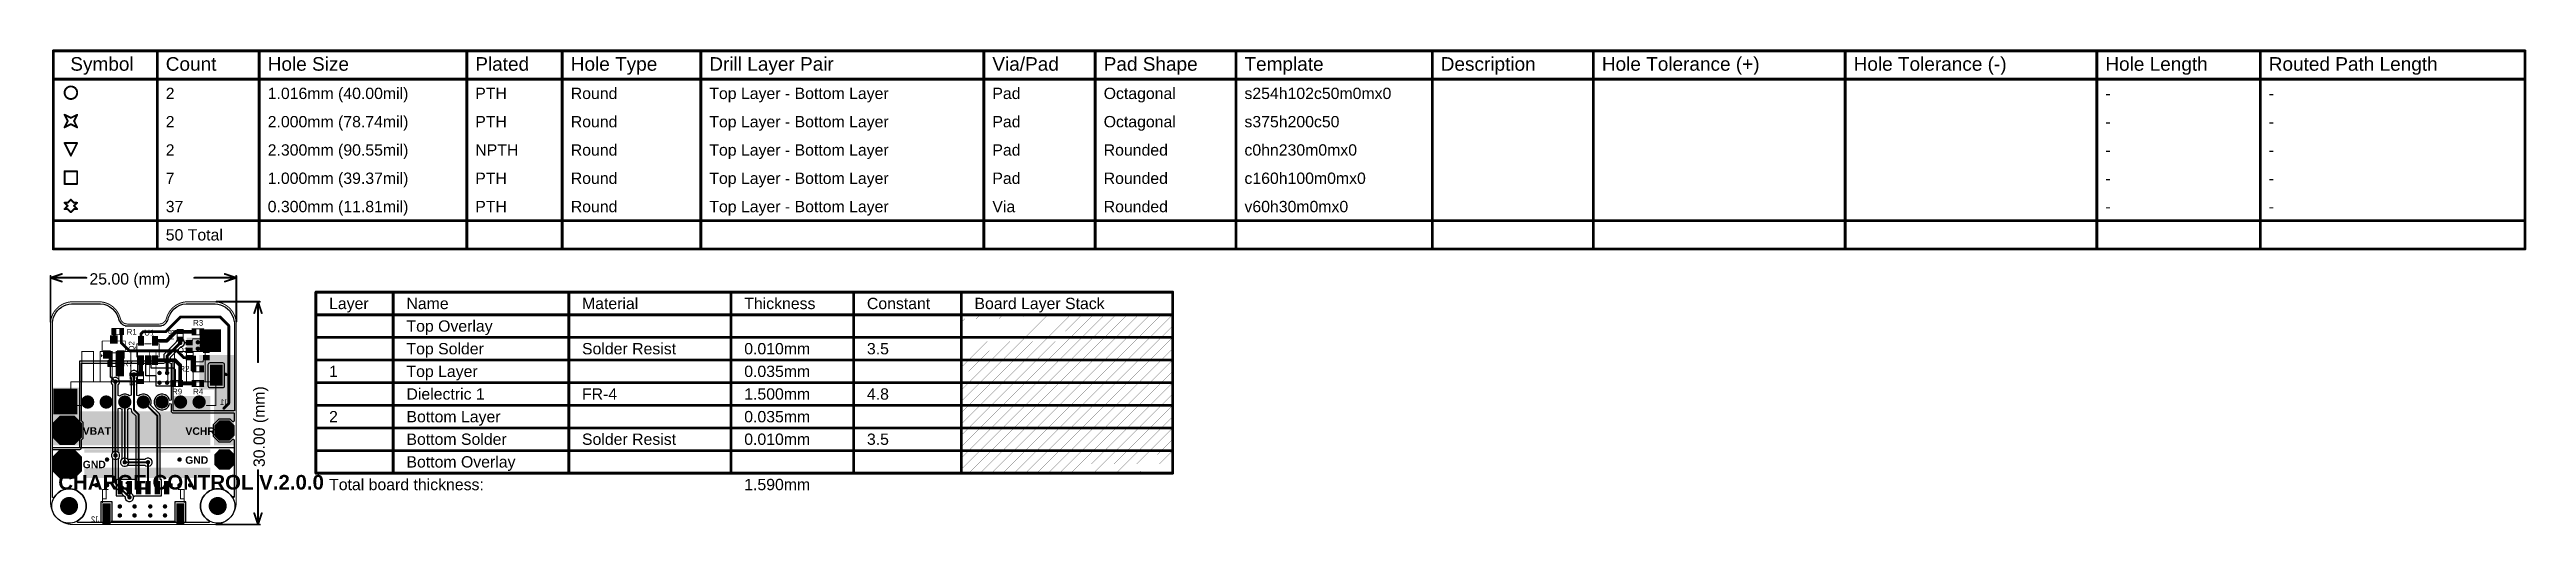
# Model space of a CAD drawing. Header units: inches. Extents: x -3 to 331, y -3 to 61.
import ezdxf

# ---------------------------------------------------------------- set-up
doc = ezdxf.new("R2010")
doc.units = ezdxf.units.IN
for name, color, linetype in [('Board Outline', 216, 'Continuous'), ('Bottom Layer', 5, 'Continuous'), ('Bottom Overlay', 54, 'Continuous'), ('Bottom Paste', 16, 'Continuous'), ('Bottom Solder', 6, 'Continuous'), ('Dimension', 6, 'Continuous'), ('Drill Drawing', 1, 'Continuous'), ('Fabrication', 76, 'Continuous'), ('Multi-Layer', 9, 'Continuous'), ('Pad Holes', 156, 'Continuous'), ('Top Layer', 1, 'Continuous'), ('Top Overlay', 2, 'Continuous'), ('Top Paste', 8, 'Continuous'), ('Top Solder', 216, 'Continuous'), ('Via Holes', 16, 'Continuous')]:
    doc.layers.add(name, color=color, linetype=linetype)
doc.styles.add('Arial', font='', dxfattribs={"height": 0.2})
doc.styles.add('Arial_Bold', font='', dxfattribs={"height": 0.2})
doc.styles.get('Arial').set_extended_font_data('Arial')
doc.styles.get('Arial_Bold').set_extended_font_data('Arial', bold=True)

msp = doc.modelspace()

# ---------------------------------------------------------------- texts
at = {"layer": 'Bottom Overlay', "style": 'Arial', "text_generation_flag": 2}
for s, p in [('J1', (21.42, 13.62)), ('J2', (4.07, -2.17))]:
    msp.add_text(s, height=0.762, dxfattribs=at).set_placement(p)
at = {"layer": 'Dimension', "style": 'Arial'}
msp.add_text('25.00 (mm)', height=1.524, dxfattribs=at).set_placement((2.74, 29.82))
msp.add_text('30.00 (mm)', height=1.524, rotation=90, dxfattribs=at).set_placement((26.34, 5.24))
at = {"layer": 'Drill Drawing', "style": 'Arial'}
for s, height, p in [('Symbol', 1.829, (0.17, 58.61)), ('Count', 1.829, (13.01, 58.61)), ('Hole Size', 1.829, (26.73, 58.61)), ('Plated', 1.829, (54.66, 58.61)), ('Hole Type', 1.829, (67.51, 58.61)), ('Drill Layer Pair', 1.8288, (86.15, 58.61)), ('Via/Pad', 1.829, (124.24, 58.61)), ('Pad Shape', 1.829, (139.22, 58.61)), ('Template', 1.829, (158.16, 58.61)), ('Description', 1.8288, (184.57, 58.61)), ('Hole Tolerance (+)', 1.8288, (206.25, 58.61)), ('Hole Tolerance (-)', 1.8288, (240.13, 58.61)), ('Hole Length', 1.8288, (274, 58.61)), ('Routed Path Length', 1.8288, (295.99, 58.61)), ('2', 1.52, (13.01, 54.8)), ('1.016mm (40.00mil)', 1.524, (26.73, 54.8)), ('PTH', 1.524, (54.66, 54.8)), ('Round', 1.524, (67.51, 54.8)), ('Top Layer - Bottom Layer', 1.524, (86.15, 54.8)), ('Pad', 1.524, (124.24, 54.8)), ('Octagonal', 1.524, (139.22, 54.8)), ('s254h102c50m0mx0', 1.524, (158.16, 54.8)), ('-', 1.52, (274, 54.8)), ('-', 1.52, (295.99, 54.8)), ('2', 1.52, (13.01, 50.99)), ('2.000mm (78.74mil)', 1.524, (26.73, 50.99)), ('PTH', 1.524, (54.66, 50.99)), ('Round', 1.524, (67.51, 50.99)), ('Top Layer - Bottom Layer', 1.524, (86.15, 50.99)), ('Pad', 1.524, (124.24, 50.99)), ('Octagonal', 1.524, (139.22, 50.99)), ('s375h200c50', 1.524, (158.16, 50.99)), ('-', 1.52, (274, 50.99)), ('-', 1.52, (295.99, 50.99)), ('2', 1.52, (13.01, 47.18)), ('2.300mm (90.55mil)', 1.524, (26.73, 47.18)), ('NPTH', 1.524, (54.66, 47.18)), ('Round', 1.524, (67.51, 47.18)), ('Top Layer - Bottom Layer', 1.524, (86.15, 47.18)), ('Pad', 1.524, (124.24, 47.18)), ('Rounded', 1.524, (139.22, 47.18)), ('c0hn230m0mx0', 1.524, (158.16, 47.18)), ('-', 1.52, (274, 47.18)), ('-', 1.52, (295.99, 47.18)), ('7', 1.52, (13.01, 43.37)), ('1.000mm (39.37mil)', 1.524, (26.73, 43.37)), ('PTH', 1.524, (54.66, 43.37)), ('Round', 1.524, (67.51, 43.37)), ('Top Layer - Bottom Layer', 1.524, (86.15, 43.37)), ('Pad', 1.524, (124.24, 43.37)), ('Rounded', 1.524, (139.22, 43.37)), ('c160h100m0mx0', 1.524, (158.16, 43.37)), ('-', 1.52, (274, 43.37)), ('-', 1.52, (295.99, 43.37)), ('37', 1.524, (13.01, 39.56)), ('0.300mm (11.81mil)', 1.524, (26.73, 39.56)), ('PTH', 1.524, (54.66, 39.56)), ('Round', 1.524, (67.51, 39.56)), ('Top Layer - Bottom Layer', 1.524, (86.15, 39.56)), ('Via', 1.524, (124.24, 39.56)), ('Rounded', 1.524, (139.22, 39.56)), ('v60h30m0mx0', 1.524, (158.16, 39.56)), ('-', 1.52, (274, 39.56)), ('-', 1.52, (295.99, 39.56)), ('50 Total', 1.524, (13.01, 35.75))]:
    msp.add_text(s, height=height, dxfattribs=at).set_placement(p)
at = {"layer": 'Fabrication', "style": 'Arial'}
for s, height, p in [('Layer', 1.524, (34.99, 26.51)), ('Name', 1.524, (45.4, 26.51)), ('Material', 1.524, (69.02, 26.51)), ('Thickness', 1.524, (90.85, 26.51)), ('Constant', 1.524, (107.36, 26.51)), ('Board Layer Stack', 1.524, (121.83, 26.51)), ('Top Overlay', 1.524, (45.4, 23.47)), ('Top Solder', 1.524, (45.4, 20.42)), ('Solder Resist', 1.524, (69.02, 20.42)), ('0.010mm', 1.524, (90.85, 20.42)), ('3.5', 1.524, (107.36, 20.42)), ('1', 1.52, (34.99, 17.37)), ('Top Layer', 1.524, (45.4, 17.37)), ('0.035mm', 1.524, (90.85, 17.37)), ('Dielectric 1', 1.524, (45.4, 14.32)), ('FR-4', 1.524, (69.02, 14.32)), ('1.500mm', 1.524, (90.85, 14.32)), ('4.8', 1.524, (107.36, 14.32)), ('2', 1.52, (34.99, 11.27)), ('Bottom Layer', 1.524, (45.4, 11.27)), ('0.035mm', 1.524, (90.85, 11.27)), ('Bottom Solder', 1.524, (45.4, 8.23)), ('Bottom Overlay', 1.524, (45.4, 5.18)), ('Solder Resist', 1.524, (69.02, 8.23)), ('0.010mm', 1.524, (90.85, 8.23)), ('3.5', 1.524, (107.36, 8.23)), ('Total board thickness:', 1.524, (34.99, 2.13)), ('1.590mm', 1.524, (90.85, 2.13))]:
    msp.add_text(s, height=height, dxfattribs=at).set_placement(p)
at = {"layer": 'Top Overlay'}
for s, height, style, p in [('R1', 0.762, 'Arial', (7.75, 23.07)), ('U1', 0.762, 'Arial', (10.11, 22.96)), ('R3', 0.762, 'Arial', (16.69, 24.28)), ('Q1', 0.762, 'Arial', (14.63, 20.6)), ('R7', 0.762, 'Arial', (7.24, 18.8)), ('R2', 0.762, 'Arial', (14.84, 18.1)), ('R9', 0.762, 'Arial', (13.86, 15.03)), ('R4', 0.762, 'Arial', (16.69, 15.03)), ('VCHRG', 1, 'Arial_Bold', (15.66, 9.58))]:
    msp.add_text(s, height=height, dxfattribs=dict(at, style=style)).set_placement(p)
for s, height, rotation, style, p in [('R8', 0.762, 90, 'Arial', (14.14, 22.36)), ('Q2', 0.762, 90, 'Arial', (8.79, 20.78)), ('R5', 0.762, 90, 'Arial', (8.92, 16.18)), ('VBAT', 1, 360, 'Arial_Bold', (1.84, 9.6)), ('GND', 1, 360, 'Arial_Bold', (15.63, 5.68)), ('CHARGE CONTROL V.2.0.0', 1.968, 360, 'Arial_Bold', (-1.45, 2.21)), ('GND', 1, 360, 'Arial_Bold', (1.84, 5.09))]:
    msp.add_text(s, height=height, rotation=rotation, dxfattribs=dict(at, style=style)).set_placement(p)

# ---------------------------------------------------------------- hatches: boundary and pattern name
at = {"layer": 'Bottom Layer'}
h = msp.add_hatch(color=5, dxfattribs=at)
edge = h.paths.add_edge_path()
edge.add_arc((14.96, 21.97), 0.3, 0, 360)
h = msp.add_hatch(color=5, dxfattribs=at)
edge = h.paths.add_edge_path()
edge.add_arc((17.33, 22.04), 0.3, 0, 360)
h = msp.add_hatch(color=5, dxfattribs=at)
edge = h.paths.add_edge_path()
edge.add_arc((17.33, 21.17), 0.3, 0, 360)
h = msp.add_hatch(color=5, dxfattribs=at)
edge = h.paths.add_edge_path()
edge.add_arc((18.64, 22.91), 0.3, 0, 360)
h = msp.add_hatch(color=5, dxfattribs=at)
edge = h.paths.add_edge_path()
edge.add_arc((19.66, 22.91), 0.3, 0, 360)
h = msp.add_hatch(color=5, dxfattribs=at)
edge = h.paths.add_edge_path()
edge.add_arc((19.66, 22.04), 0.3, 0, 360)
h = msp.add_hatch(color=5, dxfattribs=at)
edge = h.paths.add_edge_path()
edge.add_arc((19.66, 21.17), 0.3, 0, 360)
h = msp.add_hatch(color=5, dxfattribs=at)
edge = h.paths.add_edge_path()
edge.add_arc((6.23, 16.74), 0.3, 0, 360)
h = msp.add_hatch(color=5, dxfattribs=at)
edge = h.paths.add_edge_path()
edge.add_arc((7.03, 18.61), 0.3, 0, 360)
h = msp.add_hatch(color=5, dxfattribs=at)
edge = h.paths.add_edge_path()
edge.add_arc((7.03, 17.75), 0.3, 0, 360)
h = msp.add_hatch(color=5, dxfattribs=at)
edge = h.paths.add_edge_path()
edge.add_arc((8.74, 17.7), 0.3, 0, 360)
h = msp.add_hatch(color=5, dxfattribs=at)
edge = h.paths.add_edge_path()
edge.add_arc((12.17, 17.91), 0.3, 0, 360)
h = msp.add_hatch(color=5, dxfattribs=at)
edge = h.paths.add_edge_path()
edge.add_arc((12.17, 16.6), 0.3, 0, 360)
h = msp.add_hatch(color=5, dxfattribs=at)
edge = h.paths.add_edge_path()
edge.add_arc((13.19, 17.91), 0.3, 0, 360)
h = msp.add_hatch(color=5, dxfattribs=at)
edge = h.paths.add_edge_path()
edge.add_arc((13.19, 16.6), 0.3, 0, 360)
for points in [[(18.95, 16.2), (20.67, 16.2), (20.67, 19.01), (18.95, 19.01)], [(-1.19, 8.31), (0.68, 8.31), (1.62, 9.25), (1.62, 11.12), (0.68, 12.06), (-1.19, 12.06), (-2.13, 11.12), (-2.13, 9.25)], [(21.54, 11.43), (20.27, 11.43), (19.64, 10.79), (19.64, 9.52), (20.27, 8.89), (21.54, 8.89), (22.18, 9.52), (22.18, 10.79)], [(-1.19, 3.79), (0.68, 3.79), (1.62, 4.73), (1.62, 6.61), (0.68, 7.54), (-1.19, 7.54), (-2.13, 6.61), (-2.13, 4.73)], [(21.54, 7.52), (20.27, 7.52), (19.64, 6.89), (19.64, 5.62), (20.27, 4.98), (21.54, 4.98), (22.18, 5.62), (22.18, 6.89)], [(5.53, -2.39), (4.53, -2.39), (4.53, 0.31), (5.53, 0.31)], [(7.18, 1.61), (6.58, 1.61), (6.58, 3.31), (7.18, 3.31)], [(8.43, 1.61), (7.83, 1.61), (7.83, 3.31), (8.43, 3.31)], [(9.68, 1.61), (9.08, 1.61), (9.08, 3.31), (9.68, 3.31)], [(10.93, 1.61), (10.33, 1.61), (10.33, 3.31), (10.93, 3.31)], [(12.18, 1.61), (11.58, 1.61), (11.58, 3.31), (12.18, 3.31)], [(13.43, 1.61), (12.83, 1.61), (12.83, 3.31), (13.43, 3.31)], [(15.47, -2.39), (14.47, -2.39), (14.47, 0.31), (15.47, 0.31)]]:
    msp.add_hatch(color=5, dxfattribs=at).paths.add_polyline_path(points)
h = msp.add_hatch(color=5, dxfattribs=at)
edge = h.paths.add_edge_path()
edge.add_arc((19.41, 18.51), 0.3, 0, 360)
h = msp.add_hatch(color=5, dxfattribs=at)
edge = h.paths.add_edge_path()
edge.add_arc((19.41, 16.69), 0.3, 0, 360)
h = msp.add_hatch(color=5, dxfattribs=at)
edge = h.paths.add_edge_path()
edge.add_arc((20.17, 18.51), 0.3, 0, 360)
h = msp.add_hatch(color=5, dxfattribs=at)
edge = h.paths.add_edge_path()
edge.add_arc((20.17, 16.69), 0.3, 0, 360)
h = msp.add_hatch(color=5, dxfattribs=at)
edge = h.paths.add_edge_path()
edge.add_arc((2.5, 14), 0.8, 0, 360)
h = msp.add_hatch(color=5, dxfattribs=at)
edge = h.paths.add_edge_path()
edge.add_arc((5, 14), 0.8, 0, 360)
h = msp.add_hatch(color=5, dxfattribs=at)
edge = h.paths.add_edge_path()
edge.add_arc((7.5, 14), 0.8, 0, 360)
h = msp.add_hatch(color=5, dxfattribs=at)
edge = h.paths.add_edge_path()
edge.add_arc((10, 14), 0.8, 0, 360)
h = msp.add_hatch(color=5, dxfattribs=at)
edge = h.paths.add_edge_path()
edge.add_arc((12.5, 14), 0.8, 0, 360)
h = msp.add_hatch(color=5, dxfattribs=at)
edge = h.paths.add_edge_path()
edge.add_arc((15, 14), 0.8, 0, 360)
h = msp.add_hatch(color=5, dxfattribs=at)
edge = h.paths.add_edge_path()
edge.add_arc((17.5, 14), 0.8, 0, 360)
h = msp.add_hatch(color=5, dxfattribs=at)
edge = h.paths.add_edge_path()
edge.add_arc((6.25, 6.81), 0.3, 0, 360)
h = msp.add_hatch(color=5, dxfattribs=at)
edge = h.paths.add_edge_path()
edge.add_arc((5.11, 6.25), 0.3, 0, 360)
h = msp.add_hatch(color=5, dxfattribs=at)
edge = h.paths.add_edge_path()
edge.add_arc((7.49, 5.89), 0.3, 0, 360)
h = msp.add_hatch(color=5, dxfattribs=at)
edge = h.paths.add_edge_path()
edge.add_arc((10.62, 5.89), 0.3, 0, 360)
h = msp.add_hatch(color=5, dxfattribs=at)
edge = h.paths.add_edge_path()
edge.add_arc((14.87, 6.25), 0.3, 0, 360)
h = msp.add_hatch(color=5, dxfattribs=at)
edge = h.paths.add_edge_path()
edge.add_arc((3.68, 2.79), 0.3, 0, 360)
h = msp.add_hatch(color=5, dxfattribs=at)
edge = h.paths.add_edge_path()
edge.add_arc((5.11, 2.79), 0.3, 0, 360)
h = msp.add_hatch(color=5, dxfattribs=at)
edge = h.paths.add_edge_path()
edge.add_arc((6.83, -0.06), 0.3, 0, 360)
h = msp.add_hatch(color=5, dxfattribs=at)
edge = h.paths.add_edge_path()
edge.add_arc((8.13, 1.17), 0.3, 0, 360)
h = msp.add_hatch(color=5, dxfattribs=at)
edge = h.paths.add_edge_path()
edge.add_arc((8.81, -0.06), 0.3, 0, 360)
h = msp.add_hatch(color=5, dxfattribs=at)
edge = h.paths.add_edge_path()
edge.add_arc((10.93, -0.06), 0.3, 0, 360)
h = msp.add_hatch(color=5, dxfattribs=at)
edge = h.paths.add_edge_path()
edge.add_arc((12.91, -0.06), 0.3, 0, 360)
h = msp.add_hatch(color=5, dxfattribs=at)
edge = h.paths.add_edge_path()
edge.add_arc((14.87, 2.79), 0.3, 0, 360)
h = msp.add_hatch(color=5, dxfattribs=at)
edge = h.paths.add_edge_path()
edge.add_arc((16.29, 2.79), 0.3, 0, 360)
h = msp.add_hatch(color=5, dxfattribs=at)
edge = h.paths.add_edge_path()
edge.add_arc((6.83, -1.27), 0.3, 0, 360)
h = msp.add_hatch(color=5, dxfattribs=at)
edge = h.paths.add_edge_path()
edge.add_arc((8.81, -1.27), 0.3, 0, 360)
h = msp.add_hatch(color=5, dxfattribs=at)
edge = h.paths.add_edge_path()
edge.add_arc((10.93, -1.27), 0.3, 0, 360)
h = msp.add_hatch(color=5, dxfattribs=at)
edge = h.paths.add_edge_path()
edge.add_arc((12.91, -1.27), 0.3, 0, 360)
at = {"layer": 'Bottom Paste'}
for points in [[(5.53, -2.39), (4.53, -2.39), (4.53, 0.31), (5.53, 0.31)], [(7.18, 1.61), (6.58, 1.61), (6.58, 3.31), (7.18, 3.31)], [(8.43, 1.61), (7.83, 1.61), (7.83, 3.31), (8.43, 3.31)], [(9.68, 1.61), (9.08, 1.61), (9.08, 3.31), (9.68, 3.31)], [(10.93, 1.61), (10.33, 1.61), (10.33, 3.31), (10.93, 3.31)], [(12.18, 1.61), (11.58, 1.61), (11.58, 3.31), (12.18, 3.31)], [(13.43, 1.61), (12.83, 1.61), (12.83, 3.31), (13.43, 3.31)], [(15.47, -2.39), (14.47, -2.39), (14.47, 0.31), (15.47, 0.31)]]:
    msp.add_hatch(color=16, dxfattribs=at).paths.add_polyline_path(points)
at = {"layer": 'Bottom Solder'}
h = msp.add_hatch(color=6, dxfattribs=at)
edge = h.paths.add_edge_path()
edge.add_arc((2.5, 14), 0.902, 0, 360)
h = msp.add_hatch(color=6, dxfattribs=at)
edge = h.paths.add_edge_path()
edge.add_arc((5, 14), 0.902, 0, 360)
h = msp.add_hatch(color=6, dxfattribs=at)
edge = h.paths.add_edge_path()
edge.add_arc((7.5, 14), 0.902, 0, 360)
h = msp.add_hatch(color=6, dxfattribs=at)
edge = h.paths.add_edge_path()
edge.add_arc((10, 14), 0.902, 0, 360)
h = msp.add_hatch(color=6, dxfattribs=at)
edge = h.paths.add_edge_path()
edge.add_arc((12.5, 14), 0.902, 0, 360)
h = msp.add_hatch(color=6, dxfattribs=at)
edge = h.paths.add_edge_path()
edge.add_arc((15, 14), 0.902, 0, 360)
h = msp.add_hatch(color=6, dxfattribs=at)
edge = h.paths.add_edge_path()
edge.add_arc((17.5, 14), 0.902, 0, 360)
for points in [[(-1.24, 8.21), (0.73, 8.21), (1.72, 9.2), (1.72, 11.17), (0.73, 12.16), (-1.24, 12.16), (-2.23, 11.17), (-2.23, 9.2)], [(21.59, 11.53), (20.22, 11.53), (19.54, 10.84), (19.54, 9.47), (20.22, 8.79), (21.59, 8.79), (22.28, 9.47), (22.28, 10.84)], [(-1.24, 3.69), (0.73, 3.69), (1.72, 4.68), (1.72, 6.66), (0.73, 7.64), (-1.24, 7.64), (-2.23, 6.66), (-2.23, 4.68)], [(21.59, 7.63), (20.22, 7.63), (19.54, 6.94), (19.54, 5.57), (20.22, 4.88), (21.59, 4.88), (22.28, 5.57), (22.28, 6.94)], [(7.23, 1.55), (6.52, 1.55), (6.52, 3.36), (7.23, 3.36)], [(8.48, 1.55), (7.77, 1.55), (7.77, 3.36), (8.48, 3.36)], [(9.73, 1.55), (9.02, 1.55), (9.02, 3.36), (9.73, 3.36)], [(10.98, 1.55), (10.27, 1.55), (10.27, 3.36), (10.98, 3.36)], [(12.23, 1.55), (11.52, 1.55), (11.52, 3.36), (12.23, 3.36)], [(13.48, 1.55), (12.77, 1.55), (12.77, 3.36), (13.48, 3.36)], [(5.58, -2.44), (4.47, -2.44), (4.47, 0.36), (5.58, 0.36)], [(15.53, -2.44), (14.42, -2.44), (14.42, 0.36), (15.53, 0.36)]]:
    msp.add_hatch(color=6, dxfattribs=at).paths.add_polyline_path(points)
h = msp.add_hatch(color=6, dxfattribs=at)
edge = h.paths.add_edge_path()
edge.add_arc((0, 0), 0.102, 0, 360)
h = msp.add_hatch(color=6, dxfattribs=at)
edge = h.paths.add_edge_path()
edge.add_arc((20, 0), 0.102, 0, 360)
at = {"layer": 'Multi-Layer'}
h = msp.add_hatch(color=9, dxfattribs=at)
edge = h.paths.add_edge_path()
edge.add_arc((2.5, 14), 0.8, 0, 360)
h = msp.add_hatch(color=9, dxfattribs=at)
edge = h.paths.add_edge_path()
edge.add_arc((5, 14), 0.8, 0, 360)
h = msp.add_hatch(color=9, dxfattribs=at)
edge = h.paths.add_edge_path()
edge.add_arc((7.5, 14), 0.8, 0, 360)
h = msp.add_hatch(color=9, dxfattribs=at)
edge = h.paths.add_edge_path()
edge.add_arc((10, 14), 0.8, 0, 360)
h = msp.add_hatch(color=9, dxfattribs=at)
edge = h.paths.add_edge_path()
edge.add_arc((12.5, 14), 0.8, 0, 360)
h = msp.add_hatch(color=9, dxfattribs=at)
edge = h.paths.add_edge_path()
edge.add_arc((15, 14), 0.8, 0, 360)
h = msp.add_hatch(color=9, dxfattribs=at)
edge = h.paths.add_edge_path()
edge.add_arc((17.5, 14), 0.8, 0, 360)
for points in [[(-1.19, 8.31), (0.68, 8.31), (1.62, 9.25), (1.62, 11.12), (0.68, 12.06), (-1.19, 12.06), (-2.13, 11.12), (-2.13, 9.25)], [(21.54, 11.43), (20.27, 11.43), (19.64, 10.79), (19.64, 9.52), (20.27, 8.89), (21.54, 8.89), (22.18, 9.52), (22.18, 10.79)], [(-1.19, 3.79), (0.68, 3.79), (1.62, 4.73), (1.62, 6.61), (0.68, 7.54), (-1.19, 7.54), (-2.13, 6.61), (-2.13, 4.73)], [(21.54, 7.52), (20.27, 7.52), (19.64, 6.89), (19.64, 5.62), (20.27, 4.98), (21.54, 4.98), (22.18, 5.62), (22.18, 6.89)]]:
    msp.add_hatch(color=9, dxfattribs=at).paths.add_polyline_path(points)
at = {"layer": 'Pad Holes'}
h = msp.add_hatch(color=7, dxfattribs=at)
edge = h.paths.add_edge_path()
edge.add_arc((2.5, 14), 0.5, 0, 360)
h = msp.add_hatch(color=7, dxfattribs=at)
edge = h.paths.add_edge_path()
edge.add_arc((5, 14), 0.5, 0, 360)
h = msp.add_hatch(color=7, dxfattribs=at)
edge = h.paths.add_edge_path()
edge.add_arc((7.5, 14), 0.5, 0, 360)
h = msp.add_hatch(color=7, dxfattribs=at)
edge = h.paths.add_edge_path()
edge.add_arc((10, 14), 0.5, 0, 360)
h = msp.add_hatch(color=7, dxfattribs=at)
edge = h.paths.add_edge_path()
edge.add_arc((12.5, 14), 0.5, 0, 360)
h = msp.add_hatch(color=7, dxfattribs=at)
edge = h.paths.add_edge_path()
edge.add_arc((15, 14), 0.5, 0, 360)
h = msp.add_hatch(color=7, dxfattribs=at)
edge = h.paths.add_edge_path()
edge.add_arc((17.5, 14), 0.5, 0, 360)
h = msp.add_hatch(color=7, dxfattribs=at)
edge = h.paths.add_edge_path()
edge.add_arc((-0.25, 10.19), 1, 0, 360)
h = msp.add_hatch(color=7, dxfattribs=at)
edge = h.paths.add_edge_path()
edge.add_arc((20.91, 10.16), 0.508, 0, 360)
h = msp.add_hatch(color=7, dxfattribs=at)
edge = h.paths.add_edge_path()
edge.add_arc((-0.25, 5.67), 1, 0, 360)
h = msp.add_hatch(color=7, dxfattribs=at)
edge = h.paths.add_edge_path()
edge.add_arc((20.91, 6.25), 0.508, 0, 360)
h = msp.add_hatch(color=7, dxfattribs=at)
edge = h.paths.add_edge_path()
edge.add_arc((0, 0), 1.15, 0, 360)
h = msp.add_hatch(color=7, dxfattribs=at)
edge = h.paths.add_edge_path()
edge.add_arc((20, 0), 1.15, 0, 360)
at = {"layer": 'Top Layer'}
for points in [[(5.86, 23.16), (5.86, 23.8), (6.32, 23.8), (6.32, 23.16)], [(6.8, 23.16), (6.8, 23.8), (7.26, 23.8), (7.26, 23.16)], [(15.28, 23.23), (14.64, 23.23), (14.64, 23.69), (15.28, 23.69)], [(17.09, 23.78), (17.09, 23.14), (16.63, 23.14), (16.63, 23.78)], [(17.57, 20.72), (20.45, 20.72), (20.45, 23.78), (17.57, 23.78)], [(18.03, 23.78), (18.03, 23.14), (17.57, 23.14), (17.57, 23.78)], [(4.66, 20.87), (4.66, 19.95), (5.78, 19.95), (5.78, 20.87)], [(4.66, 20.87), (5.48, 20.87), (5.48, 19.95), (4.66, 19.95)], [(5.32, 20.87), (5.32, 18.86), (5.78, 18.86), (5.78, 20.87)], [(5.61, 22.87), (6.43, 22.87), (6.43, 21.95), (5.61, 21.95)], [(6.26, 20.87), (6.26, 17.46), (7.38, 17.46), (7.38, 20.87)], [(6.56, 20.87), (7.38, 20.87), (7.38, 19.95), (6.56, 19.95)], [(9.3, 17.46), (9.97, 17.46), (9.97, 20.2), (9.3, 20.2)], [(9.37, 21.7), (9.37, 22.8), (9.97, 22.8), (9.97, 21.7)], [(9.37, 19.1), (9.37, 20.2), (9.97, 20.2), (9.97, 19.1)], [(10.32, 19.1), (10.32, 20.2), (10.92, 20.2), (10.92, 19.1)], [(11.27, 21.7), (11.27, 22.8), (11.87, 22.8), (11.87, 21.7)], [(11.27, 19.1), (11.27, 20.2), (11.87, 20.2), (11.87, 19.1)], [(15.28, 22.29), (14.64, 22.29), (14.64, 22.75), (15.28, 22.75)], [(15.82, 20.72), (20.12, 20.72), (20.12, 22.66), (15.82, 22.66)], [(16.51, 22.23), (16.51, 21.72), (15.82, 21.72), (15.82, 22.23)], [(16.51, 21.23), (16.51, 20.72), (15.82, 20.72), (15.82, 21.23)], [(15.82, 19.72), (17.09, 19.72), (17.09, 20.22), (15.82, 20.22)], [(16.51, 20.22), (16.51, 19.72), (15.82, 19.72), (15.82, 20.22)], [(16.37, 18.16), (17.09, 18.16), (17.09, 20.22), (16.37, 20.22)], [(17.54, 16.18), (20.45, 16.18), (20.45, 20.35), (17.54, 20.35)], [(17.54, 15.65), (22.18, 15.65), (22.18, 20.35), (17.54, 20.35)], [(18.84, 22.23), (18.84, 21.72), (18.14, 21.72), (18.14, 22.23)], [(18.84, 21.23), (18.84, 20.72), (18.14, 20.72), (18.14, 21.23)], [(18.84, 20.22), (18.84, 19.72), (18.14, 19.72), (18.14, 20.22)], [(5.32, 18.86), (5.32, 19.49), (5.78, 19.49), (5.78, 18.86)], [(6.26, 18.86), (6.26, 19.49), (6.72, 19.49), (6.72, 18.86)], [(8.3, 17.46), (9.94, 17.46), (9.94, 17.96), (8.3, 17.96)], [(9.3, 17.97), (9.94, 17.97), (9.94, 17.51), (9.3, 17.51)], [(9.3, 17.03), (9.94, 17.03), (9.94, 16.57), (9.3, 16.57)], [(14.25, 16.82), (14.25, 16.19), (13.79, 16.19), (13.79, 16.82)], [(15.19, 16.82), (15.19, 16.19), (14.73, 16.19), (14.73, 16.82)], [(17.09, 18.8), (17.09, 18.16), (16.63, 18.16), (16.63, 18.8)], [(17.09, 16.82), (17.09, 16.18), (16.63, 16.18), (16.63, 16.82)], [(18.03, 18.8), (18.03, 18.16), (17.57, 18.16), (17.57, 18.8)], [(18.03, 16.82), (18.03, 16.18), (17.57, 16.18), (17.57, 16.82)], [(19.49, 8.18), (22.18, 8.18), (22.18, 17.93), (19.49, 17.93)], [(-2.24, 11.2), (1.4, 11.2), (1.4, 15.95), (-2.24, 15.95)], [(14.02, 8.18), (19.02, 8.18), (19.02, 14.8), (14.02, 14.8)], [(-2.24, 8.18), (19.02, 8.18), (19.02, 12.73), (-2.24, 12.73)], [(-1.19, 8.31), (0.68, 8.31), (1.62, 9.25), (1.62, 11.12), (0.68, 12.06), (-1.19, 12.06), (-2.13, 11.12), (-2.13, 9.25)], [(21.54, 11.43), (20.27, 11.43), (19.64, 10.79), (19.64, 9.52), (20.27, 8.89), (21.54, 8.89), (22.18, 9.52), (22.18, 10.79)], [(-1.19, 3.79), (0.68, 3.79), (1.62, 4.73), (1.62, 6.61), (0.68, 7.54), (-1.19, 7.54), (-2.13, 6.61), (-2.13, 4.73)], [(21.54, 7.52), (20.27, 7.52), (19.64, 6.89), (19.64, 5.62), (20.27, 4.98), (21.54, 4.98), (22.18, 5.62), (22.18, 6.89)]]:
    msp.add_hatch(color=1, dxfattribs=at).paths.add_polyline_path(points)
h = msp.add_hatch(color=1, dxfattribs=at)
edge = h.paths.add_edge_path()
edge.add_arc((14.96, 21.97), 0.3, 0, 360)
h = msp.add_hatch(color=1, dxfattribs=at)
edge = h.paths.add_edge_path()
edge.add_arc((17.33, 22.04), 0.3, 0, 360)
h = msp.add_hatch(color=1, dxfattribs=at)
edge = h.paths.add_edge_path()
edge.add_arc((17.33, 21.17), 0.3, 0, 360)
h = msp.add_hatch(color=1, dxfattribs=at)
edge = h.paths.add_edge_path()
edge.add_arc((18.64, 22.91), 0.3, 0, 360)
h = msp.add_hatch(color=1, dxfattribs=at)
edge = h.paths.add_edge_path()
edge.add_arc((19.66, 22.91), 0.3, 0, 360)
h = msp.add_hatch(color=1, dxfattribs=at)
edge = h.paths.add_edge_path()
edge.add_arc((19.66, 22.04), 0.3, 0, 360)
h = msp.add_hatch(color=1, dxfattribs=at)
edge = h.paths.add_edge_path()
edge.add_arc((19.66, 21.17), 0.3, 0, 360)
h = msp.add_hatch(color=1, dxfattribs=at)
edge = h.paths.add_edge_path()
edge.add_arc((6.23, 16.74), 0.3, 0, 360)
h = msp.add_hatch(color=1, dxfattribs=at)
edge = h.paths.add_edge_path()
edge.add_arc((7.03, 18.61), 0.3, 0, 360)
h = msp.add_hatch(color=1, dxfattribs=at)
edge = h.paths.add_edge_path()
edge.add_arc((7.03, 17.75), 0.3, 0, 360)
h = msp.add_hatch(color=1, dxfattribs=at)
edge = h.paths.add_edge_path()
edge.add_arc((8.74, 17.7), 0.3, 0, 360)
h = msp.add_hatch(color=1, dxfattribs=at)
edge = h.paths.add_edge_path()
edge.add_arc((12.17, 17.91), 0.3, 0, 360)
h = msp.add_hatch(color=1, dxfattribs=at)
edge = h.paths.add_edge_path()
edge.add_arc((12.17, 16.6), 0.3, 0, 360)
h = msp.add_hatch(color=1, dxfattribs=at)
edge = h.paths.add_edge_path()
edge.add_arc((13.19, 17.91), 0.3, 0, 360)
h = msp.add_hatch(color=1, dxfattribs=at)
edge = h.paths.add_edge_path()
edge.add_arc((13.19, 16.6), 0.3, 0, 360)
h = msp.add_hatch(color=1, dxfattribs=at)
edge = h.paths.add_edge_path()
edge.add_arc((19.41, 18.51), 0.3, 0, 360)
h = msp.add_hatch(color=1, dxfattribs=at)
edge = h.paths.add_edge_path()
edge.add_arc((19.41, 16.69), 0.3, 0, 360)
h = msp.add_hatch(color=1, dxfattribs=at)
edge = h.paths.add_edge_path()
edge.add_arc((20.17, 18.51), 0.3, 0, 360)
h = msp.add_hatch(color=1, dxfattribs=at)
edge = h.paths.add_edge_path()
edge.add_arc((20.17, 16.69), 0.3, 0, 360)
h = msp.add_hatch(color=1, dxfattribs=at)
edge = h.paths.add_edge_path()
edge.add_arc((2.5, 14), 0.8, 0, 360)
h = msp.add_hatch(color=1, dxfattribs=at)
edge = h.paths.add_edge_path()
edge.add_arc((5, 14), 0.8, 0, 360)
h = msp.add_hatch(color=1, dxfattribs=at)
edge = h.paths.add_edge_path()
edge.add_arc((7.5, 14), 0.8, 0, 360)
h = msp.add_hatch(color=1, dxfattribs=at)
edge = h.paths.add_edge_path()
edge.add_arc((10, 14), 0.8, 0, 360)
h = msp.add_hatch(color=1, dxfattribs=at)
edge = h.paths.add_edge_path()
edge.add_arc((12.5, 14), 0.8, 0, 360)
h = msp.add_hatch(color=1, dxfattribs=at)
edge = h.paths.add_edge_path()
edge.add_arc((15, 14), 0.8, 0, 360)
h = msp.add_hatch(color=1, dxfattribs=at)
edge = h.paths.add_edge_path()
edge.add_arc((17.5, 14), 0.8, 0, 360)
h = msp.add_hatch(color=1, dxfattribs=at)
edge = h.paths.add_edge_path()
edge.add_arc((6.25, 6.81), 0.3, 0, 360)
h = msp.add_hatch(color=1, dxfattribs=at)
edge = h.paths.add_edge_path()
edge.add_arc((5.11, 6.25), 0.3, 0, 360)
h = msp.add_hatch(color=1, dxfattribs=at)
edge = h.paths.add_edge_path()
edge.add_arc((7.49, 5.89), 0.3, 0, 360)
h = msp.add_hatch(color=1, dxfattribs=at)
edge = h.paths.add_edge_path()
edge.add_arc((10.62, 5.89), 0.3, 0, 360)
h = msp.add_hatch(color=1, dxfattribs=at)
edge = h.paths.add_edge_path()
edge.add_arc((14.87, 6.25), 0.3, 0, 360)
h = msp.add_hatch(color=1, dxfattribs=at)
edge = h.paths.add_edge_path()
edge.add_arc((3.68, 2.79), 0.3, 0, 360)
h = msp.add_hatch(color=1, dxfattribs=at)
edge = h.paths.add_edge_path()
edge.add_arc((5.11, 2.79), 0.3, 0, 360)
h = msp.add_hatch(color=1, dxfattribs=at)
edge = h.paths.add_edge_path()
edge.add_arc((6.83, -0.06), 0.3, 0, 360)
h = msp.add_hatch(color=1, dxfattribs=at)
edge = h.paths.add_edge_path()
edge.add_arc((8.13, 1.17), 0.3, 0, 360)
h = msp.add_hatch(color=1, dxfattribs=at)
edge = h.paths.add_edge_path()
edge.add_arc((8.81, -0.06), 0.3, 0, 360)
h = msp.add_hatch(color=1, dxfattribs=at)
edge = h.paths.add_edge_path()
edge.add_arc((10.93, -0.06), 0.3, 0, 360)
h = msp.add_hatch(color=1, dxfattribs=at)
edge = h.paths.add_edge_path()
edge.add_arc((12.91, -0.06), 0.3, 0, 360)
h = msp.add_hatch(color=1, dxfattribs=at)
edge = h.paths.add_edge_path()
edge.add_arc((14.87, 2.79), 0.3, 0, 360)
h = msp.add_hatch(color=1, dxfattribs=at)
edge = h.paths.add_edge_path()
edge.add_arc((16.29, 2.79), 0.3, 0, 360)
h = msp.add_hatch(color=1, dxfattribs=at)
edge = h.paths.add_edge_path()
edge.add_arc((6.83, -1.27), 0.3, 0, 360)
h = msp.add_hatch(color=1, dxfattribs=at)
edge = h.paths.add_edge_path()
edge.add_arc((8.81, -1.27), 0.3, 0, 360)
h = msp.add_hatch(color=1, dxfattribs=at)
edge = h.paths.add_edge_path()
edge.add_arc((10.93, -1.27), 0.3, 0, 360)
h = msp.add_hatch(color=1, dxfattribs=at)
edge = h.paths.add_edge_path()
edge.add_arc((12.91, -1.27), 0.3, 0, 360)
at = {"layer": 'Top Paste'}
for points in [[(5.86, 23.16), (5.86, 23.8), (6.32, 23.8), (6.32, 23.16)], [(6.8, 23.16), (6.8, 23.8), (7.26, 23.8), (7.26, 23.16)], [(15.28, 23.23), (14.64, 23.23), (14.64, 23.69), (15.28, 23.69)], [(17.09, 23.78), (17.09, 23.14), (16.63, 23.14), (16.63, 23.78)], [(18.03, 23.78), (18.03, 23.14), (17.57, 23.14), (17.57, 23.78)], [(4.66, 20.87), (5.48, 20.87), (5.48, 19.95), (4.66, 19.95)], [(5.61, 22.87), (6.43, 22.87), (6.43, 21.95), (5.61, 21.95)], [(6.56, 20.87), (7.38, 20.87), (7.38, 19.95), (6.56, 19.95)], [(9.37, 21.7), (9.37, 22.8), (9.97, 22.8), (9.97, 21.7)], [(9.37, 19.1), (9.37, 20.2), (9.97, 20.2), (9.97, 19.1)], [(10.32, 19.1), (10.32, 20.2), (10.92, 20.2), (10.92, 19.1)], [(11.27, 21.7), (11.27, 22.8), (11.87, 22.8), (11.87, 21.7)], [(11.27, 19.1), (11.27, 20.2), (11.87, 20.2), (11.87, 19.1)], [(15.28, 22.29), (14.64, 22.29), (14.64, 22.75), (15.28, 22.75)], [(16.51, 22.23), (16.51, 21.72), (15.82, 21.72), (15.82, 22.23)], [(16.51, 21.23), (16.51, 20.72), (15.82, 20.72), (15.82, 21.23)], [(16.51, 20.22), (16.51, 19.72), (15.82, 19.72), (15.82, 20.22)], [(18.84, 22.23), (18.84, 21.72), (18.14, 21.72), (18.14, 22.23)], [(18.84, 21.23), (18.84, 20.72), (18.14, 20.72), (18.14, 21.23)], [(18.84, 20.22), (18.84, 19.72), (18.14, 19.72), (18.14, 20.22)], [(5.32, 18.86), (5.32, 19.49), (5.78, 19.49), (5.78, 18.86)], [(6.26, 18.86), (6.26, 19.49), (6.72, 19.49), (6.72, 18.86)], [(9.3, 17.97), (9.94, 17.97), (9.94, 17.51), (9.3, 17.51)], [(9.3, 17.03), (9.94, 17.03), (9.94, 16.57), (9.3, 16.57)], [(14.25, 16.82), (14.25, 16.19), (13.79, 16.19), (13.79, 16.82)], [(15.19, 16.82), (15.19, 16.19), (14.73, 16.19), (14.73, 16.82)], [(17.09, 18.8), (17.09, 18.16), (16.63, 18.16), (16.63, 18.8)], [(17.09, 16.82), (17.09, 16.18), (16.63, 16.18), (16.63, 16.82)], [(18.03, 18.8), (18.03, 18.16), (17.57, 18.16), (17.57, 18.8)], [(18.03, 16.82), (18.03, 16.18), (17.57, 16.18), (17.57, 16.82)]]:
    msp.add_hatch(color=8, dxfattribs=at).paths.add_polyline_path(points)
at = {"layer": 'Top Solder'}
for points in [[(5.81, 23.11), (5.81, 23.85), (6.37, 23.85), (6.37, 23.11)], [(6.75, 23.11), (6.75, 23.85), (7.31, 23.85), (7.31, 23.11)], [(15.33, 23.18), (14.59, 23.18), (14.59, 23.74), (15.33, 23.74)], [(17.14, 23.83), (17.14, 23.09), (16.57, 23.09), (16.57, 23.83)], [(18.08, 23.83), (18.08, 23.09), (17.51, 23.09), (17.51, 23.83)], [(4.56, 20.97), (5.58, 20.97), (5.58, 19.85), (4.56, 19.85)], [(5.51, 22.97), (6.53, 22.97), (6.53, 21.85), (5.51, 21.85)], [(6.46, 20.97), (7.48, 20.97), (7.48, 19.85), (6.46, 19.85)], [(9.27, 21.6), (9.27, 22.9), (10.07, 22.9), (10.07, 21.6)], [(9.27, 19), (9.27, 20.3), (10.07, 20.3), (10.07, 19)], [(10.22, 19), (10.22, 20.3), (11.02, 20.3), (11.02, 19)], [(11.17, 21.6), (11.17, 22.9), (11.97, 22.9), (11.97, 21.6)], [(11.17, 19), (11.17, 20.3), (11.97, 20.3), (11.97, 19)], [(15.33, 22.24), (14.59, 22.24), (14.59, 22.8), (15.33, 22.8)], [(16.62, 22.33), (16.62, 21.62), (15.71, 21.62), (15.71, 22.33)], [(16.62, 21.33), (16.62, 20.62), (15.71, 20.62), (15.71, 21.33)], [(16.62, 20.33), (16.62, 19.61), (15.71, 19.61), (15.71, 20.33)], [(18.94, 22.33), (18.94, 21.62), (18.04, 21.62), (18.04, 22.33)], [(18.94, 21.33), (18.94, 20.62), (18.04, 20.62), (18.04, 21.33)], [(18.94, 20.33), (18.94, 19.61), (18.04, 19.61), (18.04, 20.33)], [(5.27, 18.8), (5.27, 19.55), (5.83, 19.55), (5.83, 18.8)], [(6.21, 18.8), (6.21, 19.55), (6.77, 19.55), (6.77, 18.8)], [(9.25, 18.02), (9.99, 18.02), (9.99, 17.46), (9.25, 17.46)], [(9.25, 17.08), (9.99, 17.08), (9.99, 16.52), (9.25, 16.52)], [(14.31, 16.88), (14.31, 16.13), (13.74, 16.13), (13.74, 16.88)], [(15.25, 16.88), (15.25, 16.13), (14.68, 16.13), (14.68, 16.88)], [(17.14, 18.85), (17.14, 18.11), (16.57, 18.11), (16.57, 18.85)], [(17.14, 16.87), (17.14, 16.13), (16.57, 16.13), (16.57, 16.87)], [(18.08, 18.85), (18.08, 18.11), (17.51, 18.11), (17.51, 18.85)], [(18.08, 16.87), (18.08, 16.13), (17.51, 16.13), (17.51, 16.87)], [(-2.13, 12.34), (1.12, 12.34), (1.12, 15.8), (-2.13, 15.8)], [(-1.24, 8.21), (0.73, 8.21), (1.72, 9.2), (1.72, 11.17), (0.73, 12.16), (-1.24, 12.16), (-2.23, 11.17), (-2.23, 9.2)], [(21.59, 11.53), (20.22, 11.53), (19.54, 10.84), (19.54, 9.47), (20.22, 8.79), (21.59, 8.79), (22.28, 9.47), (22.28, 10.84)], [(-1.24, 3.69), (0.73, 3.69), (1.72, 4.68), (1.72, 6.66), (0.73, 7.64), (-1.24, 7.64), (-2.23, 6.66), (-2.23, 4.68)], [(2.06, 7.16), (19.02, 7.16), (19.02, 7.65), (2.06, 7.65)], [(21.59, 7.63), (20.22, 7.63), (19.54, 6.94), (19.54, 5.57), (20.22, 4.88), (21.59, 4.88), (22.28, 5.57), (22.28, 6.94)], [(2.06, 3.76), (19.02, 3.76), (19.02, 5.16), (2.06, 5.16)]]:
    msp.add_hatch(color=216, dxfattribs=at).paths.add_polyline_path(points)
h = msp.add_hatch(color=216, dxfattribs=at)
edge = h.paths.add_edge_path()
edge.add_arc((2.5, 14), 0.902, 0, 360)
h = msp.add_hatch(color=216, dxfattribs=at)
edge = h.paths.add_edge_path()
edge.add_arc((5, 14), 0.902, 0, 360)
h = msp.add_hatch(color=216, dxfattribs=at)
edge = h.paths.add_edge_path()
edge.add_arc((7.5, 14), 0.902, 0, 360)
h = msp.add_hatch(color=216, dxfattribs=at)
edge = h.paths.add_edge_path()
edge.add_arc((10, 14), 0.902, 0, 360)
h = msp.add_hatch(color=216, dxfattribs=at)
edge = h.paths.add_edge_path()
edge.add_arc((12.5, 14), 0.902, 0, 360)
h = msp.add_hatch(color=216, dxfattribs=at)
edge = h.paths.add_edge_path()
edge.add_arc((15, 14), 0.902, 0, 360)
h = msp.add_hatch(color=216, dxfattribs=at)
edge = h.paths.add_edge_path()
edge.add_arc((17.5, 14), 0.902, 0, 360)
h = msp.add_hatch(color=216, dxfattribs=at)
edge = h.paths.add_edge_path()
edge.add_arc((0, 0), 0.102, 0, 360)
h = msp.add_hatch(color=216, dxfattribs=at)
edge = h.paths.add_edge_path()
edge.add_arc((20, 0), 0.102, 0, 360)
at = {"layer": 'Via Holes'}
h = msp.add_hatch(color=7, dxfattribs=at)
edge = h.paths.add_edge_path()
edge.add_arc((14.96, 21.97), 0.15, 0, 360)
h = msp.add_hatch(color=7, dxfattribs=at)
edge = h.paths.add_edge_path()
edge.add_arc((17.33, 22.04), 0.15, 0, 360)
h = msp.add_hatch(color=7, dxfattribs=at)
edge = h.paths.add_edge_path()
edge.add_arc((17.33, 21.17), 0.15, 0, 360)
h = msp.add_hatch(color=7, dxfattribs=at)
edge = h.paths.add_edge_path()
edge.add_arc((18.64, 22.91), 0.15, 0, 360)
h = msp.add_hatch(color=7, dxfattribs=at)
edge = h.paths.add_edge_path()
edge.add_arc((19.66, 22.91), 0.15, 0, 360)
h = msp.add_hatch(color=7, dxfattribs=at)
edge = h.paths.add_edge_path()
edge.add_arc((19.66, 22.04), 0.15, 0, 360)
h = msp.add_hatch(color=7, dxfattribs=at)
edge = h.paths.add_edge_path()
edge.add_arc((19.66, 21.17), 0.15, 0, 360)
h = msp.add_hatch(color=7, dxfattribs=at)
edge = h.paths.add_edge_path()
edge.add_arc((6.23, 16.74), 0.15, 0, 360)
h = msp.add_hatch(color=7, dxfattribs=at)
edge = h.paths.add_edge_path()
edge.add_arc((7.03, 18.61), 0.15, 0, 360)
h = msp.add_hatch(color=7, dxfattribs=at)
edge = h.paths.add_edge_path()
edge.add_arc((7.03, 17.75), 0.15, 0, 360)
h = msp.add_hatch(color=7, dxfattribs=at)
edge = h.paths.add_edge_path()
edge.add_arc((8.74, 17.7), 0.15, 0, 360)
h = msp.add_hatch(color=7, dxfattribs=at)
edge = h.paths.add_edge_path()
edge.add_arc((12.17, 17.91), 0.15, 0, 360)
h = msp.add_hatch(color=7, dxfattribs=at)
edge = h.paths.add_edge_path()
edge.add_arc((12.17, 16.6), 0.15, 0, 360)
h = msp.add_hatch(color=7, dxfattribs=at)
edge = h.paths.add_edge_path()
edge.add_arc((13.19, 17.91), 0.15, 0, 360)
h = msp.add_hatch(color=7, dxfattribs=at)
edge = h.paths.add_edge_path()
edge.add_arc((13.19, 16.6), 0.15, 0, 360)
h = msp.add_hatch(color=7, dxfattribs=at)
edge = h.paths.add_edge_path()
edge.add_arc((19.41, 18.51), 0.15, 0, 360)
h = msp.add_hatch(color=7, dxfattribs=at)
edge = h.paths.add_edge_path()
edge.add_arc((19.41, 16.69), 0.15, 0, 360)
h = msp.add_hatch(color=7, dxfattribs=at)
edge = h.paths.add_edge_path()
edge.add_arc((20.17, 18.51), 0.15, 0, 360)
h = msp.add_hatch(color=7, dxfattribs=at)
edge = h.paths.add_edge_path()
edge.add_arc((20.17, 16.69), 0.15, 0, 360)
h = msp.add_hatch(color=7, dxfattribs=at)
edge = h.paths.add_edge_path()
edge.add_arc((6.25, 6.81), 0.15, 0, 360)
h = msp.add_hatch(color=7, dxfattribs=at)
edge = h.paths.add_edge_path()
edge.add_arc((5.11, 6.25), 0.15, 0, 360)
h = msp.add_hatch(color=7, dxfattribs=at)
edge = h.paths.add_edge_path()
edge.add_arc((7.49, 5.89), 0.15, 0, 360)
h = msp.add_hatch(color=7, dxfattribs=at)
edge = h.paths.add_edge_path()
edge.add_arc((10.62, 5.89), 0.15, 0, 360)
h = msp.add_hatch(color=7, dxfattribs=at)
edge = h.paths.add_edge_path()
edge.add_arc((14.87, 6.25), 0.15, 0, 360)
h = msp.add_hatch(color=7, dxfattribs=at)
edge = h.paths.add_edge_path()
edge.add_arc((3.68, 2.79), 0.15, 0, 360)
h = msp.add_hatch(color=7, dxfattribs=at)
edge = h.paths.add_edge_path()
edge.add_arc((5.11, 2.79), 0.15, 0, 360)
h = msp.add_hatch(color=7, dxfattribs=at)
edge = h.paths.add_edge_path()
edge.add_arc((6.83, -0.06), 0.15, 0, 360)
h = msp.add_hatch(color=7, dxfattribs=at)
edge = h.paths.add_edge_path()
edge.add_arc((8.13, 1.17), 0.15, 0, 360)
h = msp.add_hatch(color=7, dxfattribs=at)
edge = h.paths.add_edge_path()
edge.add_arc((8.81, -0.06), 0.15, 0, 360)
h = msp.add_hatch(color=7, dxfattribs=at)
edge = h.paths.add_edge_path()
edge.add_arc((10.93, -0.06), 0.15, 0, 360)
h = msp.add_hatch(color=7, dxfattribs=at)
edge = h.paths.add_edge_path()
edge.add_arc((12.91, -0.06), 0.15, 0, 360)
h = msp.add_hatch(color=7, dxfattribs=at)
edge = h.paths.add_edge_path()
edge.add_arc((14.87, 2.79), 0.15, 0, 360)
h = msp.add_hatch(color=7, dxfattribs=at)
edge = h.paths.add_edge_path()
edge.add_arc((16.29, 2.79), 0.15, 0, 360)
h = msp.add_hatch(color=7, dxfattribs=at)
edge = h.paths.add_edge_path()
edge.add_arc((6.83, -1.27), 0.15, 0, 360)
h = msp.add_hatch(color=7, dxfattribs=at)
edge = h.paths.add_edge_path()
edge.add_arc((8.81, -1.27), 0.15, 0, 360)
h = msp.add_hatch(color=7, dxfattribs=at)
edge = h.paths.add_edge_path()
edge.add_arc((10.93, -1.27), 0.15, 0, 360)
h = msp.add_hatch(color=7, dxfattribs=at)
edge = h.paths.add_edge_path()
edge.add_arc((12.91, -1.27), 0.15, 0, 360)

# ---------------------------------------------------------------- linework, layer by layer
at = {"layer": 'Board Outline', "const_width": 0.127}
for points in [[(-2.5, 24.5, -0.414214), (0.5, 27.5)], [(4, 27.5, -0.341999), (6.9, 25.25)], [(13.1, 25.25, -0.341999), (16, 27.5)], [(19.5, 27.5, -0.414214), (22.5, 24.5)], [(7.87, 24.5, -0.341999), (6.9, 25.25)], [(13.1, 25.25, -0.341999), (12.13, 24.5)], [(0.5, -2.5, -0.414214), (-2.5, 0.5)], [(22.5, 0.5, -0.414214), (19.5, -2.5)]]:
    msp.add_lwpolyline(points, format="xyb", dxfattribs=at)
for points in [[(0.5, 27.5), (4, 27.5)], [(16, 27.5), (19.5, 27.5)], [(-2.5, 0.5), (-2.5, 24.5)], [(7.87, 24.5), (12.13, 24.5)], [(22.5, 0.5), (22.5, 24.5)], [(0.5, -2.5), (19.5, -2.5)]]:
    msp.add_lwpolyline(points, dxfattribs=at)
at = {"layer": 'Board Outline'}
for points, const_width in [([(0.47, 27.5, 1), (0.53, 27.5, 1)], 0.0635), ([(0.47, 27.5, 1), (0.53, 27.5, 1)], 0.0635), ([(3.97, 27.5, 1), (4.03, 27.5, 1)], 0.0635), ([(3.97, 27.5, 1), (4.03, 27.5, 1)], 0.0635), ([(15.97, 27.5, 1), (16.03, 27.5, 1)], 0.0635), ([(15.97, 27.5, 1), (16.03, 27.5, 1)], 0.0635), ([(19.47, 27.5, 1), (19.53, 27.5, 1)], 0.0635), ([(19.47, 27.5, 1), (19.53, 27.5, 1)], 0.0635), ([(-2.53, 24.5, 1), (-2.47, 24.5, 1)], 0.0635), ([(-2.53, 24.5, 1), (-2.47, 24.5, 1)], 0.0635), ([(6.87, 25.25, 1), (6.94, 25.25, 1)], 0.0635), ([(6.87, 25.25, 1), (6.94, 25.25, 1)], 0.0635), ([(7.84, 24.5, 1), (7.9, 24.5, 1)], 0.0635), ([(7.84, 24.5, 1), (7.9, 24.5, 1)], 0.0635), ([(12.1, 24.5, 1), (12.16, 24.5, 1)], 0.0635), ([(12.1, 24.5, 1), (12.16, 24.5, 1)], 0.0635), ([(13.06, 25.25, 1), (13.13, 25.25, 1)], 0.0635), ([(13.06, 25.25, 1), (13.13, 25.25, 1)], 0.0635), ([(22.47, 24.5, 1), (22.53, 24.5, 1)], 0.0635), ([(22.47, 24.5, 1), (22.53, 24.5, 1)], 0.0635), ([(3.25, 14, 1), (1.75, 14, 1)], 0.127), ([(1.72, 14, 1), (1.78, 14, 1)], 0.0635), ([(3.22, 14, 1), (3.28, 14, 1)], 0.0635), ([(5.75, 14, 1), (4.25, 14, 1)], 0.127), ([(4.22, 14, 1), (4.28, 14, 1)], 0.0635), ([(5.72, 14, 1), (5.78, 14, 1)], 0.0635), ([(8.25, 14, 1), (6.75, 14, 1)], 0.127), ([(6.72, 14, 1), (6.78, 14, 1)], 0.0635), ([(8.22, 14, 1), (8.28, 14, 1)], 0.0635), ([(10.75, 14, 1), (9.25, 14, 1)], 0.127), ([(9.22, 14, 1), (9.28, 14, 1)], 0.0635), ([(10.72, 14, 1), (10.78, 14, 1)], 0.0635), ([(13.25, 14, 1), (11.75, 14, 1)], 0.127), ([(11.72, 14, 1), (11.78, 14, 1)], 0.0635), ([(13.22, 14, 1), (13.28, 14, 1)], 0.0635), ([(15.75, 14, 1), (14.25, 14, 1)], 0.127), ([(14.22, 14, 1), (14.28, 14, 1)], 0.0635), ([(15.72, 14, 1), (15.78, 14, 1)], 0.0635), ([(18.25, 14, 1), (16.75, 14, 1)], 0.127), ([(16.72, 14, 1), (16.78, 14, 1)], 0.0635), ([(18.22, 14, 1), (18.28, 14, 1)], 0.0635), ([(-2.53, 0.5, 1), (-2.47, 0.5, 1)], 0.0635), ([(-2.53, 0.5, 1), (-2.47, 0.5, 1)], 0.0635), ([(1.15, 0, 1), (-1.15, 0, 1)], 0.127), ([(-1.18, 0, 1), (-1.12, 0, 1)], 0.0635), ([(1.12, 0, 1), (1.18, 0, 1)], 0.0635), ([(21.15, 0, 1), (18.85, 0, 1)], 0.127), ([(18.82, 0, 1), (18.88, 0, 1)], 0.0635), ([(21.12, 0, 1), (21.18, 0, 1)], 0.0635), ([(22.47, 0.5, 1), (22.53, 0.5, 1)], 0.0635), ([(22.47, 0.5, 1), (22.53, 0.5, 1)], 0.0635), ([(0.47, -2.5, 1), (0.53, -2.5, 1)], 0.0635), ([(0.47, -2.5, 1), (0.53, -2.5, 1)], 0.0635), ([(19.47, -2.5, 1), (19.53, -2.5, 1)], 0.0635), ([(19.47, -2.5, 1), (19.53, -2.5, 1)], 0.0635)]:
    msp.add_lwpolyline(points, format="xyb", close=True, dxfattribs=dict(at, const_width=const_width))
at = {"layer": 'Bottom Layer'}
for p, q in [((-1.31, 26.57), (-1.03, 26.78)), ((-1.03, 26.78), (-0.71, 26.96)), ((-0.71, 26.96), (-0.38, 27.1)), ((-0.38, 27.1), (-0.04, 27.19)), ((-0.04, 27.19), (0.32, 27.24)), ((0.32, 27.24), (0.5, 27.24)), ((0.5, 27.24), (4, 27.24)), ((4, 27.24), (4, 27.24)), ((4, 27.24), (4, 27.24)), ((4, 27.24), (4.23, 27.24)), ((4.23, 27.24), (4.67, 27.17)), ((4.67, 27.17), (5.1, 27.02)), ((5.1, 27.02), (5.5, 26.81)), ((5.5, 26.81), (5.86, 26.53)), ((14.14, 26.53), (14.5, 26.81)), ((14.5, 26.81), (14.9, 27.02)), ((14.9, 27.02), (15.33, 27.17)), ((15.33, 27.17), (15.77, 27.24)), ((15.77, 27.24), (16, 27.24)), ((16, 27.24), (19.5, 27.24)), ((19.5, 27.24), (19.5, 27.24)), ((19.5, 27.24), (19.5, 27.24)), ((19.5, 27.24), (19.68, 27.24)), ((19.68, 27.24), (20.04, 27.19)), ((20.04, 27.19), (20.38, 27.1)), ((20.38, 27.1), (20.71, 26.96)), ((20.71, 26.96), (21.03, 26.78)), ((21.03, 26.78), (21.31, 26.57)), ((-2.24, 24.68), (-2.19, 25.04)), ((-2.24, 24.5), (-2.24, 24.68)), ((-2.24, 7.85), (-2.24, 24.5)), ((-2.19, 25.04), (-2.1, 25.38)), ((-2.1, 25.38), (-1.96, 25.71)), ((-1.96, 25.71), (-1.78, 26.03)), ((-1.78, 26.03), (-1.57, 26.31)), ((-1.57, 26.31), (-1.31, 26.57)), ((5.86, 26.53), (6.16, 26.2)), ((6.16, 26.2), (6.41, 25.82)), ((6.41, 25.82), (6.6, 25.4)), ((6.6, 25.4), (6.65, 25.19)), ((6.65, 25.19), (6.66, 25.18)), ((6.66, 25.18), (6.66, 25.17)), ((6.66, 25.17), (6.68, 25.1)), ((6.68, 25.1), (6.69, 25.08)), ((6.69, 25.08), (6.69, 25.07)), ((6.69, 25.07), (6.76, 24.92)), ((6.76, 24.92), (6.77, 24.9)), ((6.77, 24.9), (6.78, 24.88)), ((6.78, 24.88), (6.87, 24.74)), ((6.87, 24.74), (6.88, 24.73)), ((6.88, 24.73), (6.9, 24.71)), ((6.9, 24.71), (7.01, 24.59)), ((7.01, 24.59), (7.02, 24.57)), ((7.02, 24.57), (7.04, 24.56)), ((7.04, 24.56), (7.17, 24.46)), ((7.17, 24.46), (7.19, 24.45)), ((7.19, 24.45), (7.2, 24.43)), ((7.2, 24.43), (7.35, 24.36)), ((7.35, 24.36), (7.37, 24.35)), ((7.37, 24.35), (7.39, 24.34)), ((7.39, 24.34), (7.54, 24.29)), ((7.54, 24.29), (7.57, 24.28)), ((7.57, 24.28), (7.59, 24.27)), ((7.59, 24.27), (7.75, 24.25)), ((7.75, 24.25), (7.76, 24.25)), ((7.76, 24.25), (7.78, 24.24)), ((7.78, 24.24), (7.86, 24.24)), ((7.86, 24.24), (7.87, 24.24)), ((7.87, 24.24), (7.87, 24.24)), ((7.87, 24.24), (12.13, 24.24)), ((12.13, 24.24), (12.13, 24.24)), ((12.13, 24.24), (12.14, 24.24)), ((12.14, 24.24), (12.22, 24.24)), ((12.22, 24.24), (12.24, 24.25)), ((12.24, 24.25), (12.25, 24.25)), ((12.25, 24.25), (12.41, 24.27)), ((12.41, 24.27), (12.43, 24.28)), ((12.43, 24.28), (12.46, 24.29)), ((12.46, 24.29), (12.61, 24.34)), ((12.61, 24.34), (12.63, 24.35)), ((12.63, 24.35), (12.65, 24.36)), ((12.65, 24.36), (12.8, 24.43)), ((12.8, 24.43), (12.81, 24.45)), ((12.81, 24.45), (12.83, 24.46)), ((12.83, 24.46), (12.96, 24.56)), ((12.96, 24.56), (12.98, 24.57)), ((12.98, 24.57), (12.99, 24.59)), ((12.99, 24.59), (13.1, 24.71)), ((13.1, 24.71), (13.12, 24.73)), ((13.12, 24.73), (13.13, 24.74)), ((13.13, 24.74), (13.22, 24.88)), ((13.22, 24.88), (13.23, 24.9)), ((13.23, 24.9), (13.24, 24.92)), ((13.24, 24.92), (13.31, 25.07)), ((13.31, 25.08), (13.32, 25.1)), ((13.31, 25.07), (13.31, 25.08)), ((13.32, 25.1), (13.34, 25.17)), ((13.34, 25.18), (13.35, 25.19)), ((13.34, 25.17), (13.34, 25.18)), ((13.35, 25.19), (13.4, 25.4)), ((13.4, 25.4), (13.59, 25.82)), ((13.59, 25.82), (13.84, 26.2)), ((13.84, 26.2), (14.14, 26.53)), ((21.31, 26.57), (21.57, 26.31)), ((21.57, 26.31), (21.78, 26.03)), ((21.78, 26.03), (21.96, 25.71)), ((21.96, 25.71), (22.1, 25.38)), ((22.1, 25.38), (22.19, 25.04)), ((22.19, 25.04), (22.24, 24.68)), ((22.24, 24.68), (22.24, 24.5)), ((22.24, 24.5), (22.24, 12.8)), ((12.77, 20.38), (12.74, 20.2)), ((12.74, 20.2), (12.74, 19.51)), ((12.87, 20.52), (12.77, 20.38)), ((14.41, 22.06), (12.87, 20.52)), ((13.65, 20.02), (15.05, 21.42)), ((13.65, 19.51), (13.65, 20.02)), ((14.49, 22.29), (14.41, 22.08)), ((14.41, 22.08), (14.41, 22.06)), ((14.65, 22.44), (14.49, 22.29)), ((14.85, 22.53), (14.65, 22.44)), ((15.07, 22.53), (14.85, 22.53)), ((15.05, 21.42), (15.07, 21.42)), ((15.28, 22.44), (15.07, 22.53)), ((15.07, 21.42), (15.28, 21.5)), ((15.43, 22.29), (15.28, 22.44)), ((15.28, 21.5), (15.43, 21.66)), ((15.52, 22.08), (15.43, 22.29)), ((15.43, 21.66), (15.52, 21.86)), ((15.52, 21.86), (15.52, 22.08)), ((12.74, 19.51), (1.42, 19.51)), ((1.42, 19.51), (1.42, 18.51)), ((1.42, 18.51), (1.42, 13.03)), ((1.68, 18.51), (1.68, 19.25)), ((1.68, 19.25), (12.74, 19.25)), ((1.68, 13.03), (1.68, 18.51)), ((5.76, 17.05), (5.67, 16.85)), ((5.67, 16.85), (5.67, 16.63)), ((5.91, 17.21), (5.76, 17.05)), ((6.12, 17.29), (5.91, 17.21)), ((6.34, 17.29), (6.12, 17.29)), ((6.54, 17.21), (6.34, 17.29)), ((6.7, 17.05), (6.54, 17.21)), ((6.78, 16.85), (6.7, 17.05)), ((6.78, 16.63), (6.78, 16.85)), ((8.27, 18.02), (8.18, 17.81)), ((8.18, 17.81), (8.18, 17.59)), ((8.18, 17.59), (8.27, 17.39)), ((8.42, 18.17), (8.27, 18.02)), ((8.27, 17.39), (8.35, 17.31)), ((8.35, 17.31), (8.35, 14.93)), ((8.63, 18.26), (8.42, 18.17)), ((8.85, 18.26), (8.63, 18.26)), ((9.05, 18.17), (8.85, 18.26)), ((9.21, 18.02), (9.05, 18.17)), ((9.13, 17.31), (9.21, 17.39)), ((9.13, 14.9), (9.13, 17.31)), ((9.29, 17.81), (9.21, 18.02)), ((9.21, 17.39), (9.29, 17.59)), ((9.29, 17.59), (9.29, 17.81)), ((12.74, 19.25), (12.84, 19.27)), ((12.84, 19.27), (12.92, 19.32)), ((12.92, 19.32), (12.98, 19.41)), ((12.98, 19.41), (13, 19.51)), ((13, 19.51), (13.39, 19.51)), ((13.39, 19.51), (13.41, 19.41)), ((13.41, 19.41), (13.46, 19.32)), ((13.46, 19.32), (13.55, 19.27)), ((13.55, 19.27), (13.65, 19.25)), ((14, 19.51), (13.65, 19.51)), ((13.65, 19.25), (13.74, 19.25)), ((13.74, 19.25), (13.74, 14.24)), ((14, 13.76), (14, 19.51)), ((18.71, 19.11), (18.69, 19.01)), ((18.69, 19.01), (18.69, 16.2)), ((18.77, 19.2), (18.71, 19.11)), ((18.85, 19.25), (18.77, 19.2)), ((18.95, 19.27), (18.85, 19.25)), ((20.67, 19.27), (18.95, 19.27)), ((20.77, 19.25), (20.67, 19.27)), ((20.86, 19.2), (20.77, 19.25)), ((20.91, 19.11), (20.86, 19.2)), ((20.93, 19.01), (20.91, 19.11)), ((20.93, 16.2), (20.93, 19.01)), ((5.67, 16.63), (5.76, 16.42)), ((5.76, 16.42), (5.84, 16.34)), ((5.84, 16.34), (5.84, 7.18)), ((6.62, 16.34), (6.7, 16.42)), ((6.62, 14.89), (6.62, 16.34)), ((6.82, 14.81), (6.62, 14.89)), ((6.7, 16.42), (6.78, 16.63)), ((6.85, 14.84), (6.82, 14.81)), ((7.09, 14.98), (6.85, 14.84)), ((7.36, 15.05), (7.09, 14.98)), ((7.64, 15.05), (7.36, 15.05)), ((7.91, 14.98), (7.64, 15.05)), ((8.15, 14.84), (7.91, 14.98)), ((8.35, 14.93), (8.15, 14.84)), ((9.33, 14.82), (9.13, 14.9)), ((9.35, 14.84), (9.33, 14.82)), ((9.59, 14.98), (9.35, 14.84)), ((9.86, 15.05), (9.59, 14.98)), ((10.14, 15.05), (9.86, 15.05)), ((10.41, 14.98), (10.14, 15.05)), ((10.65, 14.84), (10.41, 14.98)), ((10.84, 14.65), (10.65, 14.84)), ((10.98, 14.41), (10.84, 14.65)), ((10.97, 13.58), (10.98, 13.59)), ((12.15, 12.4), (10.97, 13.58)), ((11.05, 14.14), (10.98, 14.41)), ((10.98, 13.59), (11.05, 13.86)), ((11.05, 13.86), (11.05, 14.14)), ((11.52, 14.41), (11.45, 14.14)), ((11.45, 14.14), (11.45, 13.86)), ((11.45, 13.86), (11.52, 13.59)), ((11.66, 14.65), (11.52, 14.41)), ((11.52, 13.59), (11.66, 13.35)), ((11.85, 14.84), (11.66, 14.65)), ((11.66, 13.35), (11.85, 13.16)), ((12.09, 14.98), (11.85, 14.84)), ((12.36, 15.05), (12.09, 14.98)), ((12.64, 15.05), (12.36, 15.05)), ((12.91, 14.98), (12.64, 15.05)), ((13.15, 14.84), (12.91, 14.98)), ((13.34, 14.65), (13.15, 14.84)), ((13.15, 13.16), (13.34, 13.35)), ((13.48, 14.41), (13.34, 14.65)), ((13.34, 13.35), (13.48, 13.59)), ((13.53, 14.22), (13.48, 14.41)), ((13.48, 13.59), (13.53, 13.78)), ((13.74, 14.24), (13.53, 14.22)), ((13.53, 13.78), (13.74, 13.76)), ((13.74, 13.76), (13.74, 12.82)), ((14, 12.82), (14, 13.76)), ((18.69, 16.2), (18.71, 16.1)), ((18.71, 16.1), (18.77, 16.02)), ((18.77, 16.02), (18.85, 15.96)), ((18.85, 15.96), (18.95, 15.94)), ((18.95, 15.94), (20.67, 15.94)), ((20.67, 15.94), (20.77, 15.96)), ((20.77, 15.96), (20.86, 16.02)), ((20.86, 16.02), (20.91, 16.1)), ((20.91, 16.1), (20.93, 16.2)), ((1.41, 12.99), (1.4, 12.97)), ((1.4, 12.97), (1.4, 12.94)), ((1.4, 12.94), (1.4, 12.92)), ((1.4, 12.92), (1.4, 12.89)), ((1.4, 12.89), (1.4, 12.89)), ((1.4, 12.89), (1.4, 11.49)), ((1.4, 11.49), (1.4, 11.47)), ((1.4, 11.47), (1.4, 11.44)), ((1.4, 11.44), (1.41, 11.41)), ((1.42, 13.01), (1.41, 12.99)), ((1.41, 12.99), (1.41, 12.99)), ((1.41, 12.99), (1.41, 12.99)), ((1.41, 12.99), (1.41, 12.99)), ((1.41, 12.99), (1.41, 12.99)), ((1.41, 11.41), (1.42, 11.39)), ((1.42, 13.03), (1.42, 13.03)), ((1.42, 13.03), (1.42, 13.02)), ((1.42, 13.02), (1.42, 13.01)), ((1.42, 13.01), (1.42, 13.01)), ((1.42, 11.39), (1.42, 11.37)), ((1.42, 11.37), (1.42, 9)), ((1.66, 12.93), (1.66, 12.94)), ((1.66, 12.94), (1.67, 12.94)), ((1.66, 12.92), (1.66, 12.93)), ((1.66, 12.93), (1.66, 12.93)), ((1.66, 12.89), (1.66, 12.92)), ((1.66, 11.49), (1.66, 12.89)), ((1.66, 12.89), (1.66, 12.89)), ((1.66, 11.46), (1.66, 11.49)), ((1.66, 11.49), (1.66, 11.49)), ((1.66, 11.49), (1.66, 11.49)), ((1.88, 11.25), (1.66, 11.46)), ((1.66, 11.46), (1.66, 11.46)), ((1.67, 12.96), (1.68, 12.97)), ((1.67, 12.94), (1.67, 12.96)), ((1.68, 13.02), (1.68, 13.03)), ((1.68, 13.03), (1.68, 13.03)), ((1.68, 13), (1.68, 13.02)), ((1.68, 12.97), (1.68, 13)), ((1.88, 9.12), (1.88, 11.25)), ((6.62, 13.11), (6.82, 13.19)), ((6.62, 7.22), (6.62, 13.11)), ((6.82, 13.19), (6.85, 13.16)), ((6.85, 13.16), (7.09, 13.02)), ((7.09, 13.02), (7.11, 13.01)), ((7.11, 13.01), (7.11, 6.29)), ((7.89, 13.01), (7.91, 13.02)), ((7.89, 6.28), (7.89, 13.01)), ((7.91, 13.02), (8.15, 13.16)), ((8.15, 13.16), (8.35, 13.07)), ((8.35, 13.07), (8.35, 12.93)), ((8.35, 12.93), (8.38, 12.78)), ((8.38, 12.78), (8.46, 12.65)), ((8.46, 12.65), (8.99, 12.13)), ((8.99, 12.13), (8.99, 3.7)), ((11.85, 13.16), (12.09, 13.02)), ((12.09, 13.02), (12.36, 12.95)), ((12.23, 12.27), (12.15, 12.4)), ((12.26, 12.13), (12.23, 12.27)), ((12.26, 9.01), (12.26, 12.13)), ((12.36, 12.95), (12.64, 12.95)), ((12.64, 12.95), (12.91, 13.02)), ((12.91, 13.02), (13.15, 13.16)), ((13.74, 12.82), (13.74, 12.8)), ((13.74, 12.8), (13.74, 12.77)), ((13.74, 12.77), (13.75, 12.75)), ((13.75, 12.75), (13.76, 12.73)), ((13.76, 12.73), (13.76, 12.72)), ((13.76, 12.72), (13.76, 12.72)), ((13.76, 12.72), (13.78, 12.66)), ((13.78, 12.66), (13.86, 12.59)), ((13.86, 12.59), (13.92, 12.56)), ((13.92, 12.56), (13.92, 12.56)), ((13.92, 12.56), (13.93, 12.56)), ((13.93, 12.56), (13.95, 12.55)), ((13.95, 12.55), (13.97, 12.54)), ((13.97, 12.54), (14, 12.54)), ((14, 12.8), (14, 12.82)), ((14.02, 12.8), (14, 12.8)), ((14, 12.54), (14.02, 12.54)), ((22.24, 12.8), (14.02, 12.8)), ((14.02, 12.54), (22.22, 12.54)), ((20.15, 11.68), (19.38, 10.92)), ((19.38, 10.92), (19.38, 9.4)), ((21.67, 11.68), (20.15, 11.68)), ((22.04, 11.32), (21.67, 11.68)), ((22.22, 11.4), (22.04, 11.32)), ((22.22, 12.54), (22.22, 11.4)), ((1.37, 7.85), (-2.24, 7.85)), ((-2.24, 1.13), (-2.24, 7.59)), ((-2.24, 7.59), (1.37, 7.59)), ((1.39, 7.85), (1.37, 7.85)), ((1.37, 7.59), (1.4, 7.59)), ((1.4, 7.87), (1.39, 7.85)), ((1.41, 8.96), (1.4, 8.93)), ((1.4, 8.93), (1.4, 8.9)), ((1.4, 8.9), (1.4, 8.88)), ((1.4, 8.88), (1.4, 7.87)), ((1.4, 7.59), (1.42, 7.59)), ((1.42, 8.98), (1.41, 8.96)), ((1.42, 9), (1.42, 8.98)), ((1.42, 7.59), (1.44, 7.6)), ((1.44, 7.6), (1.47, 7.61)), ((1.47, 7.61), (1.54, 7.64)), ((1.47, 7.61), (1.47, 7.61)), ((1.47, 7.61), (1.47, 7.61)), ((1.54, 7.64), (1.61, 7.71)), ((1.61, 7.71), (1.63, 7.77)), ((1.63, 7.77), (1.64, 7.77)), ((1.64, 7.78), (1.65, 7.8)), ((1.64, 7.77), (1.64, 7.78)), ((1.65, 7.85), (1.66, 7.87)), ((1.65, 7.82), (1.65, 7.85)), ((1.65, 7.8), (1.65, 7.82)), ((1.66, 8.91), (1.88, 9.12)), ((1.66, 8.88), (1.66, 8.91)), ((1.66, 7.87), (1.66, 8.88)), ((5.78, 7.12), (5.69, 6.92)), ((5.69, 6.92), (5.69, 6.7)), ((5.69, 6.7), (5.78, 6.49)), ((5.84, 7.18), (5.78, 7.12)), ((6.72, 7.12), (6.62, 7.22)), ((6.8, 6.92), (6.72, 7.12)), ((6.72, 6.49), (6.8, 6.7)), ((6.8, 6.7), (6.8, 6.92)), ((12.26, 3.56), (12.26, 9.01)), ((12.26, 9.01), (12.26, 9.01)), ((19.38, 9.4), (20.15, 8.63)), ((20.15, 8.63), (21.67, 8.63)), ((21.67, 8.63), (22.04, 9)), ((22.04, 9), (22.22, 8.92)), ((22.22, 8.92), (22.22, 1.28)), ((5.78, 6.49), (5.93, 6.34)), ((5.93, 6.34), (6.14, 6.25)), ((6.14, 6.25), (6.36, 6.25)), ((7.37, 3.56), (6.32, 3.56)), ((6.32, 3.56), (6.32, 1.35)), ((6.36, 6.25), (6.56, 6.34)), ((6.56, 6.34), (6.72, 6.49)), ((7.02, 6.21), (6.94, 6)), ((6.94, 6), (6.94, 5.78)), ((6.94, 5.78), (7.02, 5.58)), ((7.11, 6.29), (7.02, 6.21)), ((7.02, 5.58), (7.18, 5.42)), ((7.18, 5.42), (7.38, 5.34)), ((7.43, 3.56), (7.37, 3.56)), ((7.38, 5.34), (7.6, 5.34)), ((7.63, 3.56), (7.43, 3.56)), ((7.6, 5.34), (7.81, 5.42)), ((8.62, 3.56), (7.63, 3.56)), ((7.81, 5.42), (7.96, 5.58)), ((7.96, 6.21), (7.89, 6.28)), ((8.05, 6), (7.96, 6.21)), ((7.96, 5.58), (8.05, 5.78)), ((8.05, 5.78), (8.05, 6)), ((8.68, 3.56), (8.62, 3.56)), ((8.84, 3.56), (8.68, 3.56)), ((8.99, 3.7), (8.84, 3.56)), ((12.43, 3.56), (12.26, 3.56)), ((12.43, 1.35), (12.43, 3.56)), ((-2.3, 0.23), (-2.21, 0.67)), ((-2.3, 0), (-2.3, 0.23)), ((-2.3, -0.23), (-2.3, 0)), ((-2.04, 1.09), (-2.24, 1.13)), ((-2.21, 0.67), (-2.04, 1.09)), ((-2.04, 1.09), (-1.79, 1.47)), ((-1.79, 1.47), (-2.04, 1.09)), ((-1.79, 1.47), (-1.47, 1.79)), ((-1.47, 1.79), (-1.79, 1.47)), ((-1.47, 1.79), (-1.09, 2.04)), ((-1.09, 2.04), (-1.47, 1.79)), ((-1.09, 2.04), (-0.67, 2.21)), ((-0.67, 2.21), (-1.09, 2.04)), ((-0.67, 2.21), (-0.23, 2.3)), ((-0.23, 2.3), (-0.67, 2.21)), ((-0.23, 2.3), (0, 2.3)), ((0.23, 2.3), (-0.23, 2.3)), ((0, 2.3), (0.23, 2.3)), ((0.23, 2.3), (0.67, 2.21)), ((0.67, 2.21), (0.23, 2.3)), ((0.67, 2.21), (1.09, 2.04)), ((1.09, 2.04), (0.67, 2.21)), ((1.09, 2.04), (1.47, 1.79)), ((1.47, 1.79), (1.09, 2.04)), ((1.47, 1.79), (1.79, 1.47)), ((1.79, 1.47), (1.47, 1.79)), ((1.79, 1.47), (2.04, 1.09)), ((2.04, 1.09), (1.79, 1.47)), ((2.04, 1.09), (2.21, 0.67)), ((2.21, 0.67), (2.04, 1.09)), ((2.21, 0.67), (2.3, 0.23)), ((2.3, 0.23), (2.21, 0.67)), ((2.3, 0.23), (2.3, 0)), ((2.3, -0.23), (2.3, 0.23)), ((2.3, 0), (2.3, -0.23)), ((5.78, 0.56), (4.27, 0.56)), ((4.27, 0.56), (4.27, -2.24)), ((5.78, -2.24), (5.78, 0.56)), ((6.32, 1.35), (7.38, 1.35)), ((7.38, 1.35), (7.46, 1.32)), ((7.46, 1.32), (7.57, 1.21)), ((7.57, 1.21), (7.57, 1.06)), ((7.57, 1.06), (7.66, 0.85)), ((7.66, 0.85), (7.81, 0.7)), ((7.81, 0.7), (8.02, 0.61)), ((8.02, 0.61), (8.24, 0.61)), ((8.24, 0.61), (8.44, 0.7)), ((8.44, 0.7), (8.6, 0.85)), ((8.6, 0.85), (8.68, 1.06)), ((8.68, 1.21), (8.79, 1.32)), ((8.68, 1.06), (8.68, 1.21)), ((8.79, 1.32), (8.87, 1.35)), ((8.87, 1.35), (9.87, 1.35)), ((9.87, 1.35), (10.07, 1.35)), ((10.07, 1.35), (10.13, 1.35)), ((10.13, 1.35), (11.12, 1.35)), ((11.12, 1.35), (11.32, 1.35)), ((11.32, 1.35), (11.38, 1.35)), ((11.38, 1.35), (12.43, 1.35)), ((15.73, 0.56), (14.22, 0.56)), ((14.22, 0.56), (14.22, -2.24)), ((15.73, -2.24), (15.73, 0.56)), ((17.7, 0.23), (17.79, 0.67)), ((17.79, 0.67), (17.7, 0.23)), ((17.7, 0), (17.7, 0.23)), ((17.7, 0.23), (17.7, -0.23)), ((17.7, -0.23), (17.7, 0)), ((17.79, 0.67), (17.96, 1.09)), ((17.96, 1.09), (17.79, 0.67)), ((17.96, 1.09), (18.21, 1.47)), ((18.21, 1.47), (17.96, 1.09)), ((18.21, 1.47), (18.53, 1.79)), ((18.53, 1.79), (18.21, 1.47)), ((18.53, 1.79), (18.91, 2.04)), ((18.91, 2.04), (18.53, 1.79)), ((18.91, 2.04), (19.33, 2.21)), ((19.33, 2.21), (18.91, 2.04)), ((19.33, 2.21), (19.77, 2.3)), ((19.77, 2.3), (19.33, 2.21)), ((19.77, 2.3), (20, 2.3)), ((20.23, 2.3), (19.77, 2.3)), ((20, 2.3), (20.23, 2.3)), ((20.23, 2.3), (20.67, 2.21)), ((20.67, 2.21), (20.23, 2.3)), ((20.67, 2.21), (21.09, 2.04)), ((21.09, 2.04), (20.67, 2.21)), ((21.09, 2.04), (21.47, 1.79)), ((21.47, 1.79), (21.09, 2.04)), ((21.47, 1.79), (21.79, 1.47)), ((21.79, 1.47), (21.47, 1.79)), ((21.79, 1.47), (22.04, 1.09)), ((22.02, 1.12), (21.79, 1.47)), ((22.1, 1.12), (22.02, 1.12)), ((22.04, 1.09), (22.21, 0.67)), ((22.22, 1.17), (22.1, 1.12)), ((22.21, 0.67), (22.3, 0.23)), ((22.22, 1.28), (22.22, 1.17)), ((22.3, 0.23), (22.3, 0)), ((22.3, 0), (22.3, -0.23)), ((-2.21, -0.67), (-2.3, -0.23)), ((-2.04, -1.09), (-2.21, -0.67)), ((-1.79, -1.47), (-2.04, -1.09)), ((-1.47, -1.79), (-1.79, -1.47)), ((-1.09, -2.04), (-1.47, -1.79)), ((-0.67, -2.21), (-1.09, -2.04)), ((-0.23, -2.3), (-0.67, -2.21)), ((0, -2.3), (-0.23, -2.3)), ((0, -2.3), (0, -2.3)), ((0.23, -2.3), (0, -2.3)), ((0.67, -2.21), (0.23, -2.3)), ((1.09, -2.04), (0.67, -2.21)), ((1.47, -1.79), (1.09, -2.04)), ((1.09, -2.04), (1.47, -1.79)), ((1.13, -2.24), (1.09, -2.04)), ((4.27, -2.24), (1.13, -2.24)), ((1.79, -1.47), (1.47, -1.79)), ((1.47, -1.79), (1.79, -1.47)), ((2.04, -1.09), (1.79, -1.47)), ((1.79, -1.47), (2.04, -1.09)), ((2.21, -0.67), (2.04, -1.09)), ((2.04, -1.09), (2.21, -0.67)), ((2.3, -0.23), (2.21, -0.67)), ((2.21, -0.67), (2.3, -0.23)), ((14.22, -2.24), (5.78, -2.24)), ((18.87, -2.24), (15.73, -2.24)), ((17.79, -0.67), (17.7, -0.23)), ((17.7, -0.23), (17.79, -0.67)), ((17.96, -1.09), (17.79, -0.67)), ((17.79, -0.67), (17.96, -1.09)), ((18.21, -1.47), (17.96, -1.09)), ((17.96, -1.09), (18.21, -1.47)), ((18.53, -1.79), (18.21, -1.47)), ((18.21, -1.47), (18.53, -1.79)), ((18.91, -2.04), (18.53, -1.79)), ((18.53, -1.79), (18.91, -2.04)), ((18.91, -2.04), (18.87, -2.24)), ((19.33, -2.21), (18.91, -2.04)), ((19.77, -2.3), (19.33, -2.21)), ((20, -2.3), (19.77, -2.3)), ((20, -2.3), (20, -2.3)), ((20.23, -2.3), (20, -2.3)), ((20.67, -2.21), (20.23, -2.3)), ((21.09, -2.04), (20.67, -2.21)), ((21.47, -1.79), (21.09, -2.04)), ((21.79, -1.47), (21.47, -1.79)), ((22.04, -1.09), (21.79, -1.47)), ((22.21, -0.67), (22.04, -1.09)), ((22.3, -0.23), (22.21, -0.67))]:
    msp.add_line(p, q, dxfattribs=at)
for points, const_width in [([(13.19, 20.2), (14.96, 21.97)], 0.381), ([(13.19, 17.91), (13.19, 20.2)], 0.381), ([(6.23, 6.83), (6.23, 16.74)], 0.254), ([(8.74, 12.93), (8.74, 17.7)], 0.254), ([(7.5, 5.9), (7.5, 14)], 0.254), ([(10, 14), (11.87, 12.13)], 0.254), ([(8.74, 12.93), (8.89, 12.78)], 0.254), ([(8.89, 12.78), (9.38, 12.29)], 0.254), ([(9.38, 2.46), (9.38, 12.29)], 0.254), ([(11.87, 9.01), (11.87, 12.13)], 0.254), ([(6.23, 6.83), (6.25, 6.81)], 0.254), ([(11.88, 2.46), (11.88, 9.01)], 0.254), ([(11.87, 9.01), (11.88, 9.01)], 0.254), ([(7.49, 5.89), (7.5, 5.9)], 0.254), ([(10.62, 5.89), (10.63, 5.88)], 0.254), ([(10.63, 2.46), (10.63, 5.88)], 0.254), ([(8.13, 1.17), (8.13, 2.46)], 0.254), ([(11.88, 2.46), (11.88, 2.46)], 0.254)]:
    msp.add_lwpolyline(points, dxfattribs=dict(at, const_width=const_width))
for points, const_width in [([(13.1, 20.2, 1), (13.29, 20.2, 1)], 0.191), ([(13.1, 20.2, 1), (13.29, 20.2, 1)], 0.191), ([(14.87, 21.97, 1), (15.06, 21.97, 1)], 0.191), ([(6.16, 16.74, 1), (6.29, 16.74, 1)], 0.127), ([(8.67, 17.7, 1), (8.8, 17.7, 1)], 0.127), ([(13.1, 17.91, 1), (13.29, 17.91, 1)], 0.191), ([(7.44, 14, 1), (7.56, 14, 1)], 0.127), ([(9.94, 14, 1), (10.06, 14, 1)], 0.127), ([(8.67, 12.93, 1), (8.8, 12.93, 1)], 0.127), ([(8.67, 12.93, 1), (8.8, 12.93, 1)], 0.127), ([(8.83, 12.78, 1), (8.95, 12.78, 1)], 0.127), ([(8.83, 12.78, 1), (8.95, 12.78, 1)], 0.127), ([(9.31, 12.29, 1), (9.44, 12.29, 1)], 0.127), ([(9.31, 12.29, 1), (9.44, 12.29, 1)], 0.127), ([(11.81, 12.13, 1), (11.94, 12.13, 1)], 0.127), ([(11.81, 12.13, 1), (11.94, 12.13, 1)], 0.127), ([(6.16, 6.83, 1), (6.29, 6.83, 1)], 0.127), ([(6.16, 6.83, 1), (6.29, 6.83, 1)], 0.127), ([(6.18, 6.81, 1), (6.31, 6.81, 1)], 0.127), ([(11.81, 9.01, 1), (11.94, 9.01, 1)], 0.127), ([(11.81, 9.01, 1), (11.94, 9.01, 1)], 0.127), ([(11.81, 9.01, 1), (11.94, 9.01, 1)], 0.127), ([(11.81, 9.01, 1), (11.94, 9.01, 1)], 0.127), ([(7.44, 5.9, 1), (7.56, 5.9, 1)], 0.127), ([(7.44, 5.9, 1), (7.56, 5.9, 1)], 0.127), ([(7.43, 5.89, 1), (7.56, 5.89, 1)], 0.127), ([(10.55, 5.89, 1), (10.68, 5.89, 1)], 0.127), ([(10.56, 5.88, 1), (10.69, 5.88, 1)], 0.127), ([(10.56, 5.88, 1), (10.69, 5.88, 1)], 0.127), ([(8.06, 2.46, 1), (8.19, 2.46, 1)], 0.127), ([(8.06, 1.17, 1), (8.19, 1.17, 1)], 0.127), ([(9.31, 2.46, 1), (9.44, 2.46, 1)], 0.127), ([(10.56, 2.46, 1), (10.69, 2.46, 1)], 0.127), ([(11.81, 2.46, 1), (11.94, 2.46, 1)], 0.127), ([(11.81, 2.46, 1), (11.94, 2.46, 1)], 0.127), ([(11.81, 2.46, 1), (11.94, 2.46, 1)], 0.127)]:
    msp.add_lwpolyline(points, format="xyb", close=True, dxfattribs=dict(at, const_width=const_width))
at = {"layer": 'Bottom Overlay'}
for points, const_width in [([(1.7, 16.71), (1.7, 20.81)], 0.127), ([(1.7, 20.81), (3.3, 20.81)], 0.127), ([(3.3, 16.71), (3.3, 20.81)], 0.127), ([(4.2, 16.71), (4.2, 20.81)], 0.127), ([(4.2, 20.81), (5.8, 20.81)], 0.127), ([(5.8, 16.71), (5.8, 20.81)], 0.127), ([(6.7, 16.71), (6.7, 20.81)], 0.127), ([(6.7, 20.81), (8.3, 20.81)], 0.127), ([(8.3, 16.71), (8.3, 20.81)], 0.127), ([(9.2, 16.71), (9.2, 20.81)], 0.127), ([(9.2, 20.81), (10.8, 20.81)], 0.127), ([(10.8, 16.71), (10.8, 20.81)], 0.127), ([(11.7, 16.71), (11.7, 20.81)], 0.127), ([(11.7, 20.81), (13.3, 20.81)], 0.127), ([(13.3, 16.71), (13.3, 20.81)], 0.127), ([(14.2, 16.71), (14.2, 20.81)], 0.127), ([(14.2, 20.81), (15.8, 20.81)], 0.127), ([(15.8, 16.71), (15.8, 20.81)], 0.127), ([(16.7, 16.71), (16.7, 20.81)], 0.127), ([(16.7, 20.81), (18.3, 20.81)], 0.127), ([(18.3, 16.71), (18.3, 20.81)], 0.127), ([(0.25, 13.52), (0.25, 16.71)], 0.127), ([(0.25, 16.71), (10, 16.71)], 0.127), ([(10, 16.71), (19.75, 16.71)], 0.127), ([(19.75, 13.52), (19.75, 16.71)], 0.127), ([(0.25, 13.52), (1.52, 13.52)], 0.127), ([(10, 14), (10.13, 14)], 0.127), ([(18.48, 13.52), (19.75, 13.52)], 0.127), ([(4.5, 0.46), (4.5, 2.21)], 0.12), ([(4.5, 2.21), (5.25, 2.21)], 0.12), ([(4.5, 0.96), (5, 0.96)], 0.12), ([(5, 0.96), (5, 2.21)], 0.12), ([(13.68, 2.81), (13.81, 2.94)], 0.254), ([(13.68, 2.81), (13.81, 2.68)], 0.254), ([(13.81, 2.68), (13.81, 2.94)], 0.254), ([(14.71, 2.21), (15.5, 2.21)], 0.12), ([(15, 0.96), (15, 2.21)], 0.12), ([(15, 0.96), (15.46, 0.96)], 0.12), ([(15.5, 0.46), (15.5, 2.21)], 0.12), ([(5.69, -2.04), (10.45, -2.04)], 0.12), ([(10.45, -2.04), (14.31, -2.04)], 0.12)]:
    msp.add_lwpolyline(points, dxfattribs=dict(at, const_width=const_width))
for points, const_width in [([(1.67, 20.81, 1), (1.73, 20.81, 1)], 0.0635), ([(1.67, 20.81, 1), (1.73, 20.81, 1)], 0.0635), ([(3.27, 20.81, 1), (3.33, 20.81, 1)], 0.0635), ([(3.27, 20.81, 1), (3.33, 20.81, 1)], 0.0635), ([(4.17, 20.81, 1), (4.23, 20.81, 1)], 0.0635), ([(4.17, 20.81, 1), (4.23, 20.81, 1)], 0.0635), ([(5.77, 20.81, 1), (5.83, 20.81, 1)], 0.0635), ([(5.77, 20.81, 1), (5.83, 20.81, 1)], 0.0635), ([(6.67, 20.81, 1), (6.73, 20.81, 1)], 0.0635), ([(6.67, 20.81, 1), (6.73, 20.81, 1)], 0.0635), ([(8.27, 20.81, 1), (8.33, 20.81, 1)], 0.0635), ([(8.27, 20.81, 1), (8.33, 20.81, 1)], 0.0635), ([(9.17, 20.81, 1), (9.23, 20.81, 1)], 0.0635), ([(9.17, 20.81, 1), (9.23, 20.81, 1)], 0.0635), ([(10.77, 20.81, 1), (10.83, 20.81, 1)], 0.0635), ([(10.77, 20.81, 1), (10.83, 20.81, 1)], 0.0635), ([(11.67, 20.81, 1), (11.73, 20.81, 1)], 0.0635), ([(11.67, 20.81, 1), (11.73, 20.81, 1)], 0.0635), ([(13.27, 20.81, 1), (13.33, 20.81, 1)], 0.0635), ([(13.27, 20.81, 1), (13.33, 20.81, 1)], 0.0635), ([(14.17, 20.81, 1), (14.23, 20.81, 1)], 0.0635), ([(14.17, 20.81, 1), (14.23, 20.81, 1)], 0.0635), ([(15.77, 20.81, 1), (15.83, 20.81, 1)], 0.0635), ([(15.77, 20.81, 1), (15.83, 20.81, 1)], 0.0635), ([(16.67, 20.81, 1), (16.73, 20.81, 1)], 0.0635), ([(16.67, 20.81, 1), (16.73, 20.81, 1)], 0.0635), ([(18.27, 20.81, 1), (18.33, 20.81, 1)], 0.0635), ([(18.27, 20.81, 1), (18.33, 20.81, 1)], 0.0635), ([(0.22, 16.71, 1), (0.28, 16.71, 1)], 0.0635), ([(0.22, 16.71, 1), (0.28, 16.71, 1)], 0.0635), ([(1.67, 16.71, 1), (1.73, 16.71, 1)], 0.0635), ([(3.27, 16.71, 1), (3.33, 16.71, 1)], 0.0635), ([(4.17, 16.71, 1), (4.23, 16.71, 1)], 0.0635), ([(5.77, 16.71, 1), (5.83, 16.71, 1)], 0.0635), ([(6.67, 16.71, 1), (6.73, 16.71, 1)], 0.0635), ([(8.27, 16.71, 1), (8.33, 16.71, 1)], 0.0635), ([(9.17, 16.71, 1), (9.23, 16.71, 1)], 0.0635), ([(9.97, 16.71, 1), (10.03, 16.71, 1)], 0.0635), ([(9.97, 16.71, 1), (10.03, 16.71, 1)], 0.0635), ([(10.77, 16.71, 1), (10.83, 16.71, 1)], 0.0635), ([(11.67, 16.71, 1), (11.73, 16.71, 1)], 0.0635), ([(13.27, 16.71, 1), (13.33, 16.71, 1)], 0.0635), ([(14.17, 16.71, 1), (14.23, 16.71, 1)], 0.0635), ([(15.77, 16.71, 1), (15.83, 16.71, 1)], 0.0635), ([(16.67, 16.71, 1), (16.73, 16.71, 1)], 0.0635), ([(18.27, 16.71, 1), (18.33, 16.71, 1)], 0.0635), ([(19.72, 16.71, 1), (19.78, 16.71, 1)], 0.0635), ([(19.72, 16.71, 1), (19.78, 16.71, 1)], 0.0635), ([(0.22, 13.52, 1), (0.28, 13.52, 1)], 0.0635), ([(0.22, 13.52, 1), (0.28, 13.52, 1)], 0.0635), ([(1.49, 13.52, 1), (1.55, 13.52, 1)], 0.0635), ([(9.97, 14, 1), (10.03, 14, 1)], 0.0635), ([(10.1, 14, 1), (10.16, 14, 1)], 0.0635), ([(18.45, 13.52, 1), (18.51, 13.52, 1)], 0.0635), ([(19.72, 13.52, 1), (19.78, 13.52, 1)], 0.0635), ([(19.72, 13.52, 1), (19.78, 13.52, 1)], 0.0635), ([(4.47, 2.21, 1), (4.53, 2.21, 1)], 0.06), ([(4.47, 2.21, 1), (4.53, 2.21, 1)], 0.06), ([(4.47, 0.96, 1), (4.53, 0.96, 1)], 0.06), ([(4.47, 0.46, 1), (4.53, 0.46, 1)], 0.06), ([(4.97, 2.21, 1), (5.03, 2.21, 1)], 0.06), ([(4.97, 0.96, 1), (5.03, 0.96, 1)], 0.06), ([(4.97, 0.96, 1), (5.03, 0.96, 1)], 0.06), ([(5.22, 2.21, 1), (5.28, 2.21, 1)], 0.06), ([(13.62, 2.81, 1), (13.75, 2.81, 1)], 0.127), ([(13.62, 2.81, 1), (13.75, 2.81, 1)], 0.127), ([(13.75, 2.94, 1), (13.87, 2.94, 1)], 0.127), ([(13.75, 2.94, 1), (13.87, 2.94, 1)], 0.127), ([(13.75, 2.68, 1), (13.87, 2.68, 1)], 0.127), ([(13.75, 2.68, 1), (13.87, 2.68, 1)], 0.127), ([(14.68, 2.21, 1), (14.74, 2.21, 1)], 0.06), ([(14.97, 2.21, 1), (15.03, 2.21, 1)], 0.06), ([(14.97, 0.96, 1), (15.03, 0.96, 1)], 0.06), ([(14.97, 0.96, 1), (15.03, 0.96, 1)], 0.06), ([(15.43, 0.96, 1), (15.49, 0.96, 1)], 0.06), ([(15.47, 2.21, 1), (15.53, 2.21, 1)], 0.06), ([(15.47, 2.21, 1), (15.53, 2.21, 1)], 0.06), ([(15.47, 0.46, 1), (15.53, 0.46, 1)], 0.06), ([(5.66, -2.04, 1), (5.72, -2.04, 1)], 0.06), ([(10.42, -2.04, 1), (10.48, -2.04, 1)], 0.06), ([(10.42, -2.04, 1), (10.48, -2.04, 1)], 0.06), ([(14.28, -2.04, 1), (14.34, -2.04, 1)], 0.06)]:
    msp.add_lwpolyline(points, format="xyb", close=True, dxfattribs=dict(at, const_width=const_width))
at = {"layer": 'Dimension', "const_width": 0.254}
for points in [[(-2.5, 30.73), (-0.98, 31.24)], [(-2.5, 24.82), (-2.5, 30.98)], [(-2.5, 30.73), (-0.98, 30.22)], [(-2.5, 30.73), (2.33, 30.73)], [(16.86, 30.73), (22.5, 30.73)], [(20.98, 31.24), (22.5, 30.73)], [(20.98, 30.22), (22.5, 30.73)], [(22.5, 24.82), (22.5, 30.98)], [(19.82, 27.5), (25.68, 27.5)], [(24.92, 25.98), (25.43, 27.5)], [(25.43, 27.5), (25.93, 25.98)], [(25.43, 19.36), (25.43, 27.5)], [(25.43, -2.5), (25.43, 4.83)], [(19.82, -2.5), (25.68, -2.5)], [(24.92, -0.98), (25.43, -2.5)], [(25.43, -2.5), (25.93, -0.98)]]:
    msp.add_lwpolyline(points, dxfattribs=at)
at = {"layer": 'Dimension', "const_width": 0.127}
for points in [[(-2.56, 30.98, 1), (-2.44, 30.98, 1)], [(-2.56, 30.73, 1), (-2.44, 30.73, 1)], [(-2.56, 30.73, 1), (-2.44, 30.73, 1)], [(-2.56, 30.73, 1), (-2.44, 30.73, 1)], [(-1.04, 31.24, 1), (-0.91, 31.24, 1)], [(-1.04, 30.22, 1), (-0.91, 30.22, 1)], [(2.27, 30.73, 1), (2.39, 30.73, 1)], [(16.79, 30.73, 1), (16.92, 30.73, 1)], [(20.91, 31.24, 1), (21.04, 31.24, 1)], [(20.91, 30.22, 1), (21.04, 30.22, 1)], [(22.44, 30.98, 1), (22.56, 30.98, 1)], [(22.44, 30.73, 1), (22.56, 30.73, 1)], [(22.44, 30.73, 1), (22.56, 30.73, 1)], [(22.44, 30.73, 1), (22.56, 30.73, 1)], [(19.75, 27.5, 1), (19.88, 27.5, 1)], [(25.36, 27.5, 1), (25.49, 27.5, 1)], [(25.36, 27.5, 1), (25.49, 27.5, 1)], [(25.36, 27.5, 1), (25.49, 27.5, 1)], [(25.62, 27.5, 1), (25.74, 27.5, 1)], [(-2.56, 24.82, 1), (-2.44, 24.82, 1)], [(22.44, 24.82, 1), (22.56, 24.82, 1)], [(24.85, 25.98, 1), (24.98, 25.98, 1)], [(25.87, 25.98, 1), (26, 25.98, 1)], [(25.36, 19.36, 1), (25.49, 19.36, 1)], [(25.36, 4.83, 1), (25.49, 4.83, 1)], [(19.75, -2.5, 1), (19.88, -2.5, 1)], [(24.85, -0.98, 1), (24.98, -0.98, 1)], [(25.36, -2.5, 1), (25.49, -2.5, 1)], [(25.36, -2.5, 1), (25.49, -2.5, 1)], [(25.36, -2.5, 1), (25.49, -2.5, 1)], [(25.62, -2.5, 1), (25.74, -2.5, 1)], [(25.87, -0.98, 1), (26, -0.98, 1)]]:
    msp.add_lwpolyline(points, format="xyb", close=True, dxfattribs=at)
at = {"layer": 'Drill Drawing'}
for points, const_width in [([(-2.12, 61.28), (330.48, 61.28)], 0.381), ([(-2.12, 34.61), (-2.12, 61.28)], 0.381), ([(11.87, 34.61), (11.87, 61.28)], 0.381), ([(25.58, 34.61), (25.58, 61.28)], 0.381), ([(53.52, 34.61), (53.52, 61.28)], 0.381), ([(66.36, 34.61), (66.36, 61.28)], 0.381), ([(85, 34.61), (85, 61.28)], 0.381), ([(123.09, 34.61), (123.09, 61.28)], 0.381), ([(138.07, 34.61), (138.07, 61.28)], 0.381), ([(157.02, 34.61), (157.02, 61.28)], 0.381), ([(183.43, 34.61), (183.43, 61.28)], 0.381), ([(205.11, 34.61), (205.11, 61.28)], 0.381), ([(238.99, 34.61), (238.99, 61.28)], 0.381), ([(272.86, 34.61), (272.86, 61.28)], 0.381), ([(294.85, 34.61), (294.85, 61.28)], 0.381), ([(330.48, 34.61), (330.48, 61.28)], 0.381), ([(-2.12, 57.47), (330.48, 57.47)], 0.381), ([(-0.6, 52.68), (0.24, 52.26)], 0.254), ([(-0.6, 52.68), (-0.18, 51.84)], 0.254), ([(-0.6, 50.99), (-0.18, 51.84)], 0.254), ([(-0.6, 50.99), (0.24, 51.41)], 0.254), ([(0.24, 52.26), (1.09, 52.68)], 0.254), ([(0.24, 51.41), (1.09, 50.99)], 0.254), ([(0.67, 51.84), (1.09, 52.68)], 0.254), ([(0.67, 51.84), (1.09, 50.99)], 0.254), ([(-0.6, 48.87), (1.09, 48.87)], 0.254), ([(-0.6, 48.87), (0.24, 47.18)], 0.254), ([(0.24, 47.18), (1.09, 48.87)], 0.254), ([(-0.6, 45.06), (1.09, 45.06)], 0.254), ([(-0.6, 43.37), (-0.6, 45.06)], 0.254), ([(-0.6, 43.37), (1.09, 43.37)], 0.254), ([(1.09, 43.37), (1.09, 45.06)], 0.254), ([(-0.6, 40.83), (-0.18, 40.41)], 0.254), ([(-0.6, 40.83), (-0.18, 40.83)], 0.254), ([(-0.6, 39.98), (-0.18, 40.41)], 0.254), ([(-0.6, 39.98), (-0.18, 39.98)], 0.254), ([(-0.18, 40.83), (0.24, 41.25)], 0.254), ([(-0.18, 39.98), (0.24, 39.56)], 0.254), ([(0.24, 41.25), (0.67, 40.83)], 0.254), ([(0.24, 39.56), (0.67, 39.98)], 0.254), ([(0.67, 40.83), (1.09, 40.83)], 0.254), ([(0.67, 40.41), (1.09, 40.83)], 0.254), ([(0.67, 40.41), (1.09, 39.98)], 0.254), ([(0.67, 39.98), (1.09, 39.98)], 0.254), ([(-2.12, 38.42), (330.48, 38.42)], 0.381), ([(-2.12, 34.61), (330.48, 34.61)], 0.381), ([(14.71, 22.1), (14.83, 21.97)], 0.0508), ([(14.71, 22.1), (14.83, 22.1)], 0.0508), ([(14.71, 21.85), (14.83, 21.97)], 0.0508), ([(14.71, 21.85), (14.83, 21.85)], 0.0508), ([(14.83, 22.1), (14.96, 22.23)], 0.0508), ([(14.83, 21.85), (14.96, 21.72)], 0.0508), ([(14.96, 22.23), (15.09, 22.1)], 0.0508), ([(14.96, 21.72), (15.09, 21.85)], 0.0508), ([(15.09, 22.1), (15.22, 22.1)], 0.0508), ([(15.09, 21.97), (15.22, 22.1)], 0.0508), ([(15.09, 21.97), (15.22, 21.85)], 0.0508), ([(15.09, 21.85), (15.22, 21.85)], 0.0508), ([(17.07, 22.17), (17.2, 22.04)], 0.0508), ([(17.07, 22.17), (17.2, 22.17)], 0.0508), ([(17.07, 21.92), (17.2, 22.04)], 0.0508), ([(17.07, 21.92), (17.2, 21.92)], 0.0508), ([(17.07, 21.3), (17.2, 21.17)], 0.0508), ([(17.07, 21.3), (17.2, 21.3)], 0.0508), ([(17.07, 21.05), (17.2, 21.17)], 0.0508), ([(17.07, 21.05), (17.2, 21.05)], 0.0508), ([(17.2, 22.17), (17.33, 22.3)], 0.0508), ([(17.2, 21.92), (17.33, 21.79)], 0.0508), ([(17.2, 21.3), (17.33, 21.43)], 0.0508), ([(17.2, 21.05), (17.33, 20.92)], 0.0508), ([(17.33, 22.3), (17.45, 22.17)], 0.0508), ([(17.33, 21.79), (17.45, 21.92)], 0.0508), ([(17.33, 21.43), (17.45, 21.3)], 0.0508), ([(17.33, 20.92), (17.45, 21.05)], 0.0508), ([(17.45, 22.17), (17.58, 22.17)], 0.0508), ([(17.45, 22.04), (17.58, 22.17)], 0.0508), ([(17.45, 22.04), (17.58, 21.92)], 0.0508), ([(17.45, 21.92), (17.58, 21.92)], 0.0508), ([(17.45, 21.3), (17.58, 21.3)], 0.0508), ([(17.45, 21.17), (17.58, 21.3)], 0.0508), ([(17.45, 21.17), (17.58, 21.05)], 0.0508), ([(17.45, 21.05), (17.58, 21.05)], 0.0508), ([(18.39, 23.04), (18.52, 22.91)], 0.0508), ([(18.39, 23.04), (18.52, 23.04)], 0.0508), ([(18.39, 22.78), (18.52, 22.91)], 0.0508), ([(18.39, 22.78), (18.52, 22.78)], 0.0508), ([(18.52, 23.04), (18.64, 23.16)], 0.0508), ([(18.52, 22.78), (18.64, 22.66)], 0.0508), ([(18.64, 23.16), (18.77, 23.04)], 0.0508), ([(18.64, 22.66), (18.77, 22.78)], 0.0508), ([(18.77, 23.04), (18.9, 23.04)], 0.0508), ([(18.77, 22.91), (18.9, 23.04)], 0.0508), ([(18.77, 22.91), (18.9, 22.78)], 0.0508), ([(18.77, 22.78), (18.9, 22.78)], 0.0508), ([(19.41, 23.04), (19.54, 22.91)], 0.0508), ([(19.41, 23.04), (19.54, 23.04)], 0.0508), ([(19.41, 22.78), (19.54, 22.91)], 0.0508), ([(19.41, 22.78), (19.54, 22.78)], 0.0508), ([(19.41, 22.17), (19.54, 22.04)], 0.0508), ([(19.41, 22.17), (19.54, 22.17)], 0.0508), ([(19.41, 21.92), (19.54, 22.04)], 0.0508), ([(19.41, 21.92), (19.54, 21.92)], 0.0508), ([(19.41, 21.3), (19.54, 21.17)], 0.0508), ([(19.41, 21.3), (19.54, 21.3)], 0.0508), ([(19.41, 21.05), (19.54, 21.17)], 0.0508), ([(19.41, 21.05), (19.54, 21.05)], 0.0508), ([(19.54, 23.04), (19.66, 23.16)], 0.0508), ([(19.54, 22.78), (19.66, 22.66)], 0.0508), ([(19.54, 22.17), (19.66, 22.3)], 0.0508), ([(19.54, 21.92), (19.66, 21.79)], 0.0508), ([(19.54, 21.3), (19.66, 21.43)], 0.0508), ([(19.54, 21.05), (19.66, 20.92)], 0.0508), ([(19.66, 23.16), (19.79, 23.04)], 0.0508), ([(19.66, 22.66), (19.79, 22.78)], 0.0508), ([(19.66, 22.3), (19.79, 22.17)], 0.0508), ([(19.66, 21.79), (19.79, 21.92)], 0.0508), ([(19.66, 21.43), (19.79, 21.3)], 0.0508), ([(19.66, 20.92), (19.79, 21.05)], 0.0508), ([(19.79, 23.04), (19.92, 23.04)], 0.0508), ([(19.79, 22.91), (19.92, 23.04)], 0.0508), ([(19.79, 22.91), (19.92, 22.78)], 0.0508), ([(19.79, 22.78), (19.92, 22.78)], 0.0508), ([(19.79, 22.17), (19.92, 22.17)], 0.0508), ([(19.79, 22.04), (19.92, 22.17)], 0.0508), ([(19.79, 22.04), (19.92, 21.92)], 0.0508), ([(19.79, 21.92), (19.92, 21.92)], 0.0508), ([(19.79, 21.3), (19.92, 21.3)], 0.0508), ([(19.79, 21.17), (19.92, 21.3)], 0.0508), ([(19.79, 21.17), (19.92, 21.05)], 0.0508), ([(19.79, 21.05), (19.92, 21.05)], 0.0508), ([(5.97, 16.87), (6.1, 16.74)], 0.0508), ([(5.97, 16.87), (6.1, 16.87)], 0.0508), ([(5.97, 16.61), (6.1, 16.74)], 0.0508), ([(6.1, 16.87), (6.23, 16.99)], 0.0508), ([(6.23, 16.99), (6.35, 16.87)], 0.0508), ([(6.35, 16.87), (6.48, 16.87)], 0.0508), ([(6.35, 16.74), (6.48, 16.87)], 0.0508), ([(6.35, 16.74), (6.48, 16.61)], 0.0508), ([(6.78, 18.73), (6.9, 18.61)], 0.0508), ([(6.78, 18.73), (6.9, 18.73)], 0.0508), ([(6.78, 18.48), (6.9, 18.61)], 0.0508), ([(6.78, 18.48), (6.9, 18.48)], 0.0508), ([(6.78, 17.88), (6.9, 17.75)], 0.0508), ([(6.78, 17.88), (6.9, 17.88)], 0.0508), ([(6.78, 17.63), (6.9, 17.75)], 0.0508), ([(6.78, 17.63), (6.9, 17.63)], 0.0508), ([(6.9, 18.73), (7.03, 18.86)], 0.0508), ([(6.9, 18.48), (7.03, 18.35)], 0.0508), ([(6.9, 17.88), (7.03, 18.01)], 0.0508), ([(6.9, 17.63), (7.03, 17.5)], 0.0508), ([(7.03, 18.86), (7.16, 18.73)], 0.0508), ([(7.03, 18.35), (7.16, 18.48)], 0.0508), ([(7.03, 18.01), (7.16, 17.88)], 0.0508), ([(7.03, 17.5), (7.16, 17.63)], 0.0508), ([(7.16, 18.73), (7.28, 18.73)], 0.0508), ([(7.16, 18.61), (7.28, 18.73)], 0.0508), ([(7.16, 18.61), (7.28, 18.48)], 0.0508), ([(7.16, 18.48), (7.28, 18.48)], 0.0508), ([(7.16, 17.88), (7.28, 17.88)], 0.0508), ([(7.16, 17.75), (7.28, 17.88)], 0.0508), ([(7.16, 17.75), (7.28, 17.63)], 0.0508), ([(7.16, 17.63), (7.28, 17.63)], 0.0508), ([(8.48, 17.83), (8.61, 17.7)], 0.0508), ([(8.48, 17.83), (8.61, 17.83)], 0.0508), ([(8.48, 17.58), (8.61, 17.7)], 0.0508), ([(8.48, 17.58), (8.61, 17.58)], 0.0508), ([(8.61, 17.83), (8.74, 17.96)], 0.0508), ([(8.61, 17.58), (8.74, 17.45)], 0.0508), ([(8.74, 17.96), (8.86, 17.83)], 0.0508), ([(8.74, 17.45), (8.86, 17.58)], 0.0508), ([(8.86, 17.83), (8.99, 17.83)], 0.0508), ([(8.86, 17.7), (8.99, 17.83)], 0.0508), ([(8.86, 17.7), (8.99, 17.58)], 0.0508), ([(8.86, 17.58), (8.99, 17.58)], 0.0508), ([(11.92, 18.03), (12.04, 17.91)], 0.0508), ([(11.92, 18.03), (12.04, 18.03)], 0.0508), ([(11.92, 17.78), (12.04, 17.91)], 0.0508), ([(11.92, 17.78), (12.04, 17.78)], 0.0508), ([(11.92, 16.73), (12.04, 16.6)], 0.0508), ([(11.92, 16.73), (12.04, 16.73)], 0.0508), ([(12.04, 18.03), (12.17, 18.16)], 0.0508), ([(12.04, 17.78), (12.17, 17.65)], 0.0508), ([(12.04, 16.73), (12.17, 16.86)], 0.0508), ([(12.17, 18.16), (12.3, 18.03)], 0.0508), ([(12.17, 17.65), (12.3, 17.78)], 0.0508), ([(12.17, 16.86), (12.3, 16.73)], 0.0508), ([(12.3, 18.03), (12.43, 18.03)], 0.0508), ([(12.3, 17.91), (12.43, 18.03)], 0.0508), ([(12.3, 17.91), (12.43, 17.78)], 0.0508), ([(12.3, 17.78), (12.43, 17.78)], 0.0508), ([(12.3, 16.73), (12.43, 16.73)], 0.0508), ([(12.3, 16.6), (12.43, 16.73)], 0.0508), ([(12.94, 18.03), (13.07, 17.91)], 0.0508), ([(12.94, 18.03), (13.07, 18.03)], 0.0508), ([(12.94, 17.78), (13.07, 17.91)], 0.0508), ([(12.94, 17.78), (13.07, 17.78)], 0.0508), ([(12.94, 16.73), (13.07, 16.6)], 0.0508), ([(12.94, 16.73), (13.07, 16.73)], 0.0508), ([(13.07, 18.03), (13.19, 18.16)], 0.0508), ([(13.07, 17.78), (13.19, 17.65)], 0.0508), ([(13.07, 16.73), (13.19, 16.86)], 0.0508), ([(13.19, 18.16), (13.32, 18.03)], 0.0508), ([(13.19, 17.65), (13.32, 17.78)], 0.0508), ([(13.19, 16.86), (13.32, 16.73)], 0.0508), ([(13.32, 18.03), (13.45, 18.03)], 0.0508), ([(13.32, 17.91), (13.45, 18.03)], 0.0508), ([(13.32, 17.91), (13.45, 17.78)], 0.0508), ([(13.32, 17.78), (13.45, 17.78)], 0.0508), ([(13.32, 16.73), (13.45, 16.73)], 0.0508), ([(13.32, 16.6), (13.45, 16.73)], 0.0508), ([(19.15, 18.64), (19.28, 18.51)], 0.0508), ([(19.15, 18.64), (19.28, 18.64)], 0.0508), ([(19.15, 18.38), (19.28, 18.51)], 0.0508), ([(19.15, 18.38), (19.28, 18.38)], 0.0508), ([(19.15, 16.81), (19.28, 16.69)], 0.0508), ([(19.15, 16.81), (19.28, 16.81)], 0.0508), ([(19.15, 16.56), (19.28, 16.69)], 0.0508), ([(19.28, 18.64), (19.41, 18.77)], 0.0508), ([(19.28, 18.38), (19.41, 18.26)], 0.0508), ([(19.28, 16.81), (19.41, 16.94)], 0.0508), ([(19.41, 18.77), (19.53, 18.64)], 0.0508), ([(19.41, 18.26), (19.53, 18.38)], 0.0508), ([(19.41, 16.94), (19.53, 16.81)], 0.0508), ([(19.53, 18.64), (19.66, 18.64)], 0.0508), ([(19.53, 18.51), (19.66, 18.64)], 0.0508), ([(19.53, 18.51), (19.66, 18.38)], 0.0508), ([(19.53, 18.38), (19.66, 18.38)], 0.0508), ([(19.53, 16.81), (19.66, 16.81)], 0.0508), ([(19.53, 16.69), (19.66, 16.81)], 0.0508), ([(19.53, 16.69), (19.66, 16.56)], 0.0508), ([(19.92, 18.64), (20.05, 18.51)], 0.0508), ([(19.92, 18.64), (20.05, 18.64)], 0.0508), ([(19.92, 18.38), (20.05, 18.51)], 0.0508), ([(19.92, 18.38), (20.05, 18.38)], 0.0508), ([(19.92, 16.81), (20.05, 16.69)], 0.0508), ([(19.92, 16.81), (20.05, 16.81)], 0.0508), ([(19.92, 16.56), (20.05, 16.69)], 0.0508), ([(20.05, 18.64), (20.17, 18.77)], 0.0508), ([(20.05, 18.38), (20.17, 18.26)], 0.0508), ([(20.05, 16.81), (20.17, 16.94)], 0.0508), ([(20.17, 18.77), (20.3, 18.64)], 0.0508), ([(20.17, 18.26), (20.3, 18.38)], 0.0508), ([(20.17, 16.94), (20.3, 16.81)], 0.0508), ([(20.3, 18.64), (20.43, 18.64)], 0.0508), ([(20.3, 18.51), (20.43, 18.64)], 0.0508), ([(20.3, 18.51), (20.43, 18.38)], 0.0508), ([(20.3, 18.38), (20.43, 18.38)], 0.0508), ([(20.3, 16.81), (20.43, 16.81)], 0.0508), ([(20.3, 16.69), (20.43, 16.81)], 0.0508), ([(20.3, 16.69), (20.43, 16.56)], 0.0508), ([(2.25, 14.25), (2.75, 14.25)], 0.0508), ([(2.25, 13.75), (2.25, 14.25)], 0.0508), ([(2.25, 13.75), (2.75, 13.75)], 0.0508), ([(2.75, 13.75), (2.75, 14.25)], 0.0508), ([(4.75, 14.25), (5.25, 14.25)], 0.0508), ([(4.75, 13.75), (4.75, 14.25)], 0.0508), ([(4.75, 13.75), (5.25, 13.75)], 0.0508), ([(5.25, 13.75), (5.25, 14.25)], 0.0508), ([(5.97, 16.61), (6.1, 16.61)], 0.0508), ([(6.1, 16.61), (6.23, 16.48)], 0.0508), ([(6.23, 16.48), (6.35, 16.61)], 0.0508), ([(6.35, 16.61), (6.48, 16.61)], 0.0508), ([(7.25, 14.25), (7.75, 14.25)], 0.0508), ([(7.25, 13.75), (7.25, 14.25)], 0.0508), ([(7.25, 13.75), (7.75, 13.75)], 0.0508), ([(7.75, 13.75), (7.75, 14.25)], 0.0508), ([(9.75, 14.25), (10.25, 14.25)], 0.0508), ([(9.75, 13.75), (9.75, 14.25)], 0.0508), ([(9.75, 13.75), (10.25, 13.75)], 0.0508), ([(10.25, 13.75), (10.25, 14.25)], 0.0508), ([(11.92, 16.48), (12.04, 16.6)], 0.0508), ([(11.92, 16.48), (12.04, 16.48)], 0.0508), ([(12.04, 16.48), (12.17, 16.35)], 0.0508), ([(12.17, 16.35), (12.3, 16.48)], 0.0508), ([(12.25, 14.25), (12.75, 14.25)], 0.0508), ([(12.25, 13.75), (12.25, 14.25)], 0.0508), ([(12.25, 13.75), (12.75, 13.75)], 0.0508), ([(12.3, 16.6), (12.43, 16.48)], 0.0508), ([(12.3, 16.48), (12.43, 16.48)], 0.0508), ([(12.75, 13.75), (12.75, 14.25)], 0.0508), ([(12.94, 16.48), (13.07, 16.6)], 0.0508), ([(12.94, 16.48), (13.07, 16.48)], 0.0508), ([(13.07, 16.48), (13.19, 16.35)], 0.0508), ([(13.19, 16.35), (13.32, 16.48)], 0.0508), ([(13.32, 16.6), (13.45, 16.48)], 0.0508), ([(13.32, 16.48), (13.45, 16.48)], 0.0508), ([(14.75, 14.25), (15.25, 14.25)], 0.0508), ([(14.75, 13.75), (14.75, 14.25)], 0.0508), ([(14.75, 13.75), (15.25, 13.75)], 0.0508), ([(15.25, 13.75), (15.25, 14.25)], 0.0508), ([(17.25, 14.25), (17.75, 14.25)], 0.0508), ([(17.25, 13.75), (17.25, 14.25)], 0.0508), ([(17.25, 13.75), (17.75, 13.75)], 0.0508), ([(17.75, 13.75), (17.75, 14.25)], 0.0508), ([(19.15, 16.56), (19.28, 16.56)], 0.0508), ([(19.28, 16.56), (19.41, 16.43)], 0.0508), ([(19.41, 16.43), (19.53, 16.56)], 0.0508), ([(19.53, 16.56), (19.66, 16.56)], 0.0508), ([(19.92, 16.56), (20.05, 16.56)], 0.0508), ([(20.05, 16.56), (20.17, 16.43)], 0.0508), ([(20.17, 16.43), (20.3, 16.56)], 0.0508), ([(20.3, 16.56), (20.43, 16.56)], 0.0508), ([(-0.51, 10.44), (-0.25, 10.31)], 0.0508), ([(-0.51, 10.44), (-0.38, 10.19)], 0.0508), ([(-0.51, 9.93), (-0.38, 10.19)], 0.0508), ([(-0.51, 9.93), (-0.25, 10.06)], 0.0508), ([(-0.25, 10.31), (0, 10.44)], 0.0508), ([(-0.25, 10.06), (0, 9.93)], 0.0508), ([(-0.13, 10.19), (0, 10.44)], 0.0508), ([(-0.13, 10.19), (0, 9.93)], 0.0508), ([(5.99, 6.93), (6.12, 6.81)], 0.0508), ([(5.99, 6.93), (6.12, 6.93)], 0.0508), ([(5.99, 6.68), (6.12, 6.81)], 0.0508), ([(5.99, 6.68), (6.12, 6.68)], 0.0508), ([(6.12, 6.93), (6.25, 7.06)], 0.0508), ([(6.12, 6.68), (6.25, 6.55)], 0.0508), ([(6.25, 7.06), (6.38, 6.93)], 0.0508), ([(6.25, 6.55), (6.38, 6.68)], 0.0508), ([(6.38, 6.93), (6.5, 6.93)], 0.0508), ([(6.38, 6.81), (6.5, 6.93)], 0.0508), ([(6.38, 6.81), (6.5, 6.68)], 0.0508), ([(6.38, 6.68), (6.5, 6.68)], 0.0508), ([(-0.51, 5.92), (-0.25, 5.8)], 0.0508), ([(-0.51, 5.92), (-0.38, 5.67)], 0.0508), ([(-0.51, 5.41), (-0.38, 5.67)], 0.0508), ([(-0.51, 5.41), (-0.25, 5.54)], 0.0508), ([(-0.25, 5.8), (0, 5.92)], 0.0508), ([(-0.25, 5.54), (0, 5.41)], 0.0508), ([(-0.13, 5.67), (0, 5.92)], 0.0508), ([(-0.13, 5.67), (0, 5.41)], 0.0508), ([(4.85, 6.38), (4.98, 6.25)], 0.0508), ([(4.85, 6.38), (4.98, 6.38)], 0.0508), ([(4.85, 6.12), (4.98, 6.25)], 0.0508), ([(4.85, 6.12), (4.98, 6.12)], 0.0508), ([(4.98, 6.38), (5.11, 6.5)], 0.0508), ([(4.98, 6.12), (5.11, 5.99)], 0.0508), ([(5.11, 6.5), (5.23, 6.38)], 0.0508), ([(5.11, 5.99), (5.23, 6.12)], 0.0508), ([(5.23, 6.38), (5.36, 6.38)], 0.0508), ([(5.23, 6.25), (5.36, 6.38)], 0.0508), ([(5.23, 6.25), (5.36, 6.12)], 0.0508), ([(5.23, 6.12), (5.36, 6.12)], 0.0508), ([(7.24, 6.02), (7.37, 5.89)], 0.0508), ([(7.24, 6.02), (7.37, 6.02)], 0.0508), ([(7.24, 5.77), (7.37, 5.89)], 0.0508), ([(7.24, 5.77), (7.37, 5.77)], 0.0508), ([(7.37, 6.02), (7.49, 6.15)], 0.0508), ([(7.37, 5.77), (7.49, 5.64)], 0.0508), ([(7.49, 6.15), (7.62, 6.02)], 0.0508), ([(7.49, 5.64), (7.62, 5.77)], 0.0508), ([(7.62, 6.02), (7.75, 6.02)], 0.0508), ([(7.62, 5.89), (7.75, 6.02)], 0.0508), ([(7.62, 5.89), (7.75, 5.77)], 0.0508), ([(7.62, 5.77), (7.75, 5.77)], 0.0508), ([(10.36, 6.02), (10.49, 5.89)], 0.0508), ([(10.36, 6.02), (10.49, 6.02)], 0.0508), ([(10.36, 5.77), (10.49, 5.89)], 0.0508), ([(10.36, 5.77), (10.49, 5.77)], 0.0508), ([(10.49, 6.02), (10.62, 6.15)], 0.0508), ([(10.49, 5.77), (10.62, 5.64)], 0.0508), ([(10.62, 6.15), (10.74, 6.02)], 0.0508), ([(10.62, 5.64), (10.74, 5.77)], 0.0508), ([(10.74, 6.02), (10.87, 6.02)], 0.0508), ([(10.74, 5.89), (10.87, 6.02)], 0.0508), ([(10.74, 5.89), (10.87, 5.77)], 0.0508), ([(10.74, 5.77), (10.87, 5.77)], 0.0508), ([(14.61, 6.38), (14.74, 6.25)], 0.0508), ([(14.61, 6.38), (14.74, 6.38)], 0.0508), ([(14.61, 6.12), (14.74, 6.25)], 0.0508), ([(14.61, 6.12), (14.74, 6.12)], 0.0508), ([(14.74, 6.38), (14.87, 6.5)], 0.0508), ([(14.74, 6.12), (14.87, 5.99)], 0.0508), ([(14.87, 6.5), (15, 6.38)], 0.0508), ([(14.87, 5.99), (15, 6.12)], 0.0508), ([(15, 6.38), (15.12, 6.38)], 0.0508), ([(15, 6.25), (15.12, 6.38)], 0.0508), ([(15, 6.25), (15.12, 6.12)], 0.0508), ([(15, 6.12), (15.12, 6.12)], 0.0508), ([(-0.25, 0.25), (0.25, 0.25)], 0.0508), ([(-0.25, 0.25), (0, -0.25)], 0.0508), ([(0, -0.25), (0.25, 0.25)], 0.0508), ([(3.43, 2.92), (3.56, 2.79)], 0.0508), ([(3.43, 2.92), (3.56, 2.92)], 0.0508), ([(3.43, 2.67), (3.56, 2.79)], 0.0508), ([(3.43, 2.67), (3.56, 2.67)], 0.0508), ([(3.56, 2.92), (3.68, 3.05)], 0.0508), ([(3.56, 2.67), (3.68, 2.54)], 0.0508), ([(3.68, 3.05), (3.81, 2.92)], 0.0508), ([(3.68, 2.54), (3.81, 2.67)], 0.0508), ([(3.81, 2.92), (3.94, 2.92)], 0.0508), ([(3.81, 2.79), (3.94, 2.92)], 0.0508), ([(3.81, 2.79), (3.94, 2.67)], 0.0508), ([(3.81, 2.67), (3.94, 2.67)], 0.0508), ([(4.85, 2.92), (4.98, 2.79)], 0.0508), ([(4.85, 2.92), (4.98, 2.92)], 0.0508), ([(4.85, 2.67), (4.98, 2.79)], 0.0508), ([(4.85, 2.67), (4.98, 2.67)], 0.0508), ([(4.98, 2.92), (5.11, 3.05)], 0.0508), ([(4.98, 2.67), (5.11, 2.54)], 0.0508), ([(5.11, 3.05), (5.23, 2.92)], 0.0508), ([(5.11, 2.54), (5.23, 2.67)], 0.0508), ([(5.23, 2.92), (5.36, 2.92)], 0.0508), ([(5.23, 2.79), (5.36, 2.92)], 0.0508), ([(5.23, 2.79), (5.36, 2.67)], 0.0508), ([(5.23, 2.67), (5.36, 2.67)], 0.0508), ([(6.58, 0.07), (6.7, -0.06)], 0.0508), ([(6.58, 0.07), (6.7, 0.07)], 0.0508), ([(6.7, 0.07), (6.83, 0.2)], 0.0508), ([(6.83, 0.2), (6.96, 0.07)], 0.0508), ([(6.96, 0.07), (7.08, 0.07)], 0.0508), ([(6.96, -0.06), (7.08, 0.07)], 0.0508), ([(7.87, 1.29), (8, 1.17)], 0.0508), ([(7.87, 1.29), (8, 1.29)], 0.0508), ([(7.87, 1.04), (8, 1.17)], 0.0508), ([(7.87, 1.04), (8, 1.04)], 0.0508), ([(8, 1.29), (8.13, 1.42)], 0.0508), ([(8, 1.04), (8.13, 0.91)], 0.0508), ([(8.13, 1.42), (8.25, 1.29)], 0.0508), ([(8.13, 0.91), (8.25, 1.04)], 0.0508), ([(8.25, 1.29), (8.38, 1.29)], 0.0508), ([(8.25, 1.17), (8.38, 1.29)], 0.0508), ([(8.25, 1.17), (8.38, 1.04)], 0.0508), ([(8.25, 1.04), (8.38, 1.04)], 0.0508), ([(8.56, 0.07), (8.69, -0.06)], 0.0508), ([(8.56, 0.07), (8.69, 0.07)], 0.0508), ([(8.69, 0.07), (8.81, 0.2)], 0.0508), ([(8.81, 0.2), (8.94, 0.07)], 0.0508), ([(8.94, 0.07), (9.07, 0.07)], 0.0508), ([(8.94, -0.06), (9.07, 0.07)], 0.0508), ([(10.67, 0.07), (10.8, -0.06)], 0.0508), ([(10.67, 0.07), (10.8, 0.07)], 0.0508), ([(10.8, 0.07), (10.93, 0.2)], 0.0508), ([(10.93, 0.2), (11.05, 0.07)], 0.0508), ([(11.05, 0.07), (11.18, 0.07)], 0.0508), ([(11.05, -0.06), (11.18, 0.07)], 0.0508), ([(12.65, 0.07), (12.78, -0.06)], 0.0508), ([(12.65, 0.07), (12.78, 0.07)], 0.0508), ([(12.78, 0.07), (12.91, 0.2)], 0.0508), ([(12.91, 0.2), (13.03, 0.07)], 0.0508), ([(13.03, 0.07), (13.16, 0.07)], 0.0508), ([(13.03, -0.06), (13.16, 0.07)], 0.0508), ([(14.61, 2.92), (14.74, 2.79)], 0.0508), ([(14.61, 2.92), (14.74, 2.92)], 0.0508), ([(14.61, 2.67), (14.74, 2.79)], 0.0508), ([(14.61, 2.67), (14.74, 2.67)], 0.0508), ([(14.74, 2.92), (14.87, 3.05)], 0.0508), ([(14.74, 2.67), (14.87, 2.54)], 0.0508), ([(14.87, 3.05), (15, 2.92)], 0.0508), ([(14.87, 2.54), (15, 2.67)], 0.0508), ([(15, 2.92), (15.12, 2.92)], 0.0508), ([(15, 2.79), (15.12, 2.92)], 0.0508), ([(15, 2.79), (15.12, 2.67)], 0.0508), ([(15, 2.67), (15.12, 2.67)], 0.0508), ([(16.04, 2.92), (16.16, 2.79)], 0.0508), ([(16.04, 2.92), (16.16, 2.92)], 0.0508), ([(16.04, 2.67), (16.16, 2.79)], 0.0508), ([(16.04, 2.67), (16.16, 2.67)], 0.0508), ([(16.16, 2.92), (16.29, 3.05)], 0.0508), ([(16.16, 2.67), (16.29, 2.54)], 0.0508), ([(16.29, 3.05), (16.42, 2.92)], 0.0508), ([(16.29, 2.54), (16.42, 2.67)], 0.0508), ([(16.42, 2.92), (16.54, 2.92)], 0.0508), ([(16.42, 2.79), (16.54, 2.92)], 0.0508), ([(16.42, 2.79), (16.54, 2.67)], 0.0508), ([(16.42, 2.67), (16.54, 2.67)], 0.0508), ([(19.75, 0.25), (20.25, 0.25)], 0.0508), ([(19.75, 0.25), (20, -0.25)], 0.0508), ([(20, -0.25), (20.25, 0.25)], 0.0508), ([(6.58, -0.18), (6.7, -0.06)], 0.0508), ([(6.58, -0.18), (6.7, -0.18)], 0.0508), ([(6.58, -1.14), (6.7, -1.27)], 0.0508), ([(6.58, -1.14), (6.7, -1.14)], 0.0508), ([(6.58, -1.4), (6.7, -1.27)], 0.0508), ([(6.58, -1.4), (6.7, -1.4)], 0.0508), ([(6.7, -0.18), (6.83, -0.31)], 0.0508), ([(6.7, -1.14), (6.83, -1.02)], 0.0508), ([(6.7, -1.4), (6.83, -1.52)], 0.0508), ([(6.83, -0.31), (6.96, -0.18)], 0.0508), ([(6.83, -1.02), (6.96, -1.14)], 0.0508), ([(6.83, -1.52), (6.96, -1.4)], 0.0508), ([(6.96, -0.06), (7.08, -0.18)], 0.0508), ([(6.96, -0.18), (7.08, -0.18)], 0.0508), ([(6.96, -1.14), (7.08, -1.14)], 0.0508), ([(6.96, -1.27), (7.08, -1.14)], 0.0508), ([(6.96, -1.27), (7.08, -1.4)], 0.0508), ([(6.96, -1.4), (7.08, -1.4)], 0.0508), ([(8.56, -0.18), (8.69, -0.06)], 0.0508), ([(8.56, -0.18), (8.69, -0.18)], 0.0508), ([(8.56, -1.14), (8.68, -1.27)], 0.0508), ([(8.56, -1.14), (8.68, -1.14)], 0.0508), ([(8.56, -1.4), (8.68, -1.27)], 0.0508), ([(8.56, -1.4), (8.68, -1.4)], 0.0508), ([(8.69, -0.18), (8.81, -0.31)], 0.0508), ([(8.68, -1.14), (8.81, -1.02)], 0.0508), ([(8.68, -1.4), (8.81, -1.52)], 0.0508), ([(8.81, -0.31), (8.94, -0.18)], 0.0508), ([(8.81, -1.02), (8.94, -1.14)], 0.0508), ([(8.81, -1.52), (8.94, -1.4)], 0.0508), ([(8.94, -0.06), (9.07, -0.18)], 0.0508), ([(8.94, -0.18), (9.07, -0.18)], 0.0508), ([(8.94, -1.14), (9.06, -1.14)], 0.0508), ([(8.94, -1.27), (9.06, -1.14)], 0.0508), ([(8.94, -1.27), (9.06, -1.4)], 0.0508), ([(8.94, -1.4), (9.06, -1.4)], 0.0508), ([(10.67, -0.18), (10.8, -0.06)], 0.0508), ([(10.67, -0.18), (10.8, -0.18)], 0.0508), ([(10.67, -1.14), (10.8, -1.27)], 0.0508), ([(10.67, -1.14), (10.8, -1.14)], 0.0508), ([(10.67, -1.4), (10.8, -1.27)], 0.0508), ([(10.67, -1.4), (10.8, -1.4)], 0.0508), ([(10.8, -0.18), (10.93, -0.31)], 0.0508), ([(10.8, -1.14), (10.93, -1.02)], 0.0508), ([(10.8, -1.4), (10.93, -1.52)], 0.0508), ([(10.93, -0.31), (11.05, -0.18)], 0.0508), ([(10.93, -1.02), (11.05, -1.14)], 0.0508), ([(10.93, -1.52), (11.05, -1.4)], 0.0508), ([(11.05, -0.06), (11.18, -0.18)], 0.0508), ([(11.05, -0.18), (11.18, -0.18)], 0.0508), ([(11.05, -1.14), (11.18, -1.14)], 0.0508), ([(11.05, -1.27), (11.18, -1.14)], 0.0508), ([(11.05, -1.27), (11.18, -1.4)], 0.0508), ([(11.05, -1.4), (11.18, -1.4)], 0.0508), ([(12.65, -0.18), (12.78, -0.06)], 0.0508), ([(12.65, -0.18), (12.78, -0.18)], 0.0508), ([(12.65, -1.14), (12.78, -1.27)], 0.0508), ([(12.65, -1.14), (12.78, -1.14)], 0.0508), ([(12.65, -1.4), (12.78, -1.27)], 0.0508), ([(12.65, -1.4), (12.78, -1.4)], 0.0508), ([(12.78, -0.18), (12.91, -0.31)], 0.0508), ([(12.78, -1.14), (12.91, -1.02)], 0.0508), ([(12.78, -1.4), (12.91, -1.52)], 0.0508), ([(12.91, -0.31), (13.03, -0.18)], 0.0508), ([(12.91, -1.02), (13.03, -1.14)], 0.0508), ([(12.91, -1.52), (13.03, -1.4)], 0.0508), ([(13.03, -0.06), (13.16, -0.18)], 0.0508), ([(13.03, -0.18), (13.16, -0.18)], 0.0508), ([(13.03, -1.14), (13.16, -1.14)], 0.0508), ([(13.03, -1.27), (13.16, -1.14)], 0.0508), ([(13.03, -1.27), (13.16, -1.4)], 0.0508), ([(13.03, -1.4), (13.16, -1.4)], 0.0508)]:
    msp.add_lwpolyline(points, dxfattribs=dict(at, const_width=const_width))
for points, const_width in [([(-2.22, 61.28, 1), (-2.03, 61.28, 1)], 0.191), ([(-2.22, 61.28, 1), (-2.03, 61.28, 1)], 0.191), ([(11.78, 61.28, 1), (11.97, 61.28, 1)], 0.191), ([(25.49, 61.28, 1), (25.68, 61.28, 1)], 0.191), ([(53.42, 61.28, 1), (53.61, 61.28, 1)], 0.191), ([(66.27, 61.28, 1), (66.46, 61.28, 1)], 0.191), ([(84.91, 61.28, 1), (85.1, 61.28, 1)], 0.191), ([(123, 61.28, 1), (123.19, 61.28, 1)], 0.191), ([(137.98, 61.28, 1), (138.17, 61.28, 1)], 0.191), ([(156.92, 61.28, 1), (157.11, 61.28, 1)], 0.191), ([(183.33, 61.28, 1), (183.52, 61.28, 1)], 0.191), ([(205.02, 61.28, 1), (205.21, 61.28, 1)], 0.191), ([(238.89, 61.28, 1), (239.08, 61.28, 1)], 0.191), ([(272.76, 61.28, 1), (272.95, 61.28, 1)], 0.191), ([(294.75, 61.28, 1), (294.94, 61.28, 1)], 0.191), ([(330.38, 61.28, 1), (330.57, 61.28, 1)], 0.191), ([(330.38, 61.28, 1), (330.57, 61.28, 1)], 0.191), ([(-2.22, 57.47, 1), (-2.03, 57.47, 1)], 0.191), ([(330.38, 57.47, 1), (330.57, 57.47, 1)], 0.191), ([(1.09, 55.65, 1), (-0.6, 55.65, 1)], 0.254), ([(-0.67, 55.65, 1), (-0.54, 55.65, 1)], 0.127), ([(1.03, 55.65, 1), (1.15, 55.65, 1)], 0.127), ([(-0.67, 52.68, 1), (-0.54, 52.68, 1)], 0.127), ([(-0.67, 52.68, 1), (-0.54, 52.68, 1)], 0.127), ([(-0.67, 50.99, 1), (-0.54, 50.99, 1)], 0.127), ([(-0.67, 50.99, 1), (-0.54, 50.99, 1)], 0.127), ([(-0.24, 51.84, 1), (-0.12, 51.84, 1)], 0.127), ([(-0.24, 51.84, 1), (-0.12, 51.84, 1)], 0.127), ([(0.18, 52.26, 1), (0.31, 52.26, 1)], 0.127), ([(0.18, 52.26, 1), (0.31, 52.26, 1)], 0.127), ([(0.18, 51.41, 1), (0.31, 51.41, 1)], 0.127), ([(0.18, 51.41, 1), (0.31, 51.41, 1)], 0.127), ([(0.6, 51.84, 1), (0.73, 51.84, 1)], 0.127), ([(0.6, 51.84, 1), (0.73, 51.84, 1)], 0.127), ([(1.03, 52.68, 1), (1.15, 52.68, 1)], 0.127), ([(1.03, 52.68, 1), (1.15, 52.68, 1)], 0.127), ([(1.03, 50.99, 1), (1.15, 50.99, 1)], 0.127), ([(1.03, 50.99, 1), (1.15, 50.99, 1)], 0.127), ([(-0.67, 48.87, 1), (-0.54, 48.87, 1)], 0.127), ([(-0.67, 48.87, 1), (-0.54, 48.87, 1)], 0.127), ([(0.18, 47.18, 1), (0.31, 47.18, 1)], 0.127), ([(0.18, 47.18, 1), (0.31, 47.18, 1)], 0.127), ([(1.03, 48.87, 1), (1.15, 48.87, 1)], 0.127), ([(1.03, 48.87, 1), (1.15, 48.87, 1)], 0.127), ([(-0.67, 45.06, 1), (-0.54, 45.06, 1)], 0.127), ([(-0.67, 45.06, 1), (-0.54, 45.06, 1)], 0.127), ([(-0.67, 43.37, 1), (-0.54, 43.37, 1)], 0.127), ([(-0.67, 43.37, 1), (-0.54, 43.37, 1)], 0.127), ([(1.03, 45.06, 1), (1.15, 45.06, 1)], 0.127), ([(1.03, 45.06, 1), (1.15, 45.06, 1)], 0.127), ([(1.03, 43.37, 1), (1.15, 43.37, 1)], 0.127), ([(1.03, 43.37, 1), (1.15, 43.37, 1)], 0.127), ([(-0.67, 40.83, 1), (-0.54, 40.83, 1)], 0.127), ([(-0.67, 40.83, 1), (-0.54, 40.83, 1)], 0.127), ([(-0.67, 39.98, 1), (-0.54, 39.98, 1)], 0.127), ([(-0.67, 39.98, 1), (-0.54, 39.98, 1)], 0.127), ([(-0.24, 40.83, 1), (-0.12, 40.83, 1)], 0.127), ([(-0.24, 40.83, 1), (-0.12, 40.83, 1)], 0.127), ([(-0.24, 40.41, 1), (-0.12, 40.41, 1)], 0.127), ([(-0.24, 40.41, 1), (-0.12, 40.41, 1)], 0.127), ([(-0.24, 39.98, 1), (-0.12, 39.98, 1)], 0.127), ([(-0.24, 39.98, 1), (-0.12, 39.98, 1)], 0.127), ([(0.18, 41.25, 1), (0.31, 41.25, 1)], 0.127), ([(0.18, 41.25, 1), (0.31, 41.25, 1)], 0.127), ([(0.6, 40.83, 1), (0.73, 40.83, 1)], 0.127), ([(0.6, 40.83, 1), (0.73, 40.83, 1)], 0.127), ([(0.6, 40.41, 1), (0.73, 40.41, 1)], 0.127), ([(0.6, 40.41, 1), (0.73, 40.41, 1)], 0.127), ([(0.6, 39.98, 1), (0.73, 39.98, 1)], 0.127), ([(0.6, 39.98, 1), (0.73, 39.98, 1)], 0.127), ([(1.03, 40.83, 1), (1.15, 40.83, 1)], 0.127), ([(1.03, 40.83, 1), (1.15, 40.83, 1)], 0.127), ([(1.03, 39.98, 1), (1.15, 39.98, 1)], 0.127), ([(1.03, 39.98, 1), (1.15, 39.98, 1)], 0.127), ([(-2.22, 38.42, 1), (-2.03, 38.42, 1)], 0.191), ([(0.18, 39.56, 1), (0.31, 39.56, 1)], 0.127), ([(0.18, 39.56, 1), (0.31, 39.56, 1)], 0.127), ([(330.38, 38.42, 1), (330.57, 38.42, 1)], 0.191), ([(-2.22, 34.61, 1), (-2.03, 34.61, 1)], 0.191), ([(-2.22, 34.61, 1), (-2.03, 34.61, 1)], 0.191), ([(11.78, 34.61, 1), (11.97, 34.61, 1)], 0.191), ([(25.49, 34.61, 1), (25.68, 34.61, 1)], 0.191), ([(53.42, 34.61, 1), (53.61, 34.61, 1)], 0.191), ([(66.27, 34.61, 1), (66.46, 34.61, 1)], 0.191), ([(84.91, 34.61, 1), (85.1, 34.61, 1)], 0.191), ([(123, 34.61, 1), (123.19, 34.61, 1)], 0.191), ([(137.98, 34.61, 1), (138.17, 34.61, 1)], 0.191), ([(156.92, 34.61, 1), (157.11, 34.61, 1)], 0.191), ([(183.33, 34.61, 1), (183.52, 34.61, 1)], 0.191), ([(205.02, 34.61, 1), (205.21, 34.61, 1)], 0.191), ([(238.89, 34.61, 1), (239.08, 34.61, 1)], 0.191), ([(272.76, 34.61, 1), (272.95, 34.61, 1)], 0.191), ([(294.75, 34.61, 1), (294.94, 34.61, 1)], 0.191), ([(330.38, 34.61, 1), (330.57, 34.61, 1)], 0.191), ([(330.38, 34.61, 1), (330.57, 34.61, 1)], 0.191), ([(14.7, 22.1, 1), (14.72, 22.1, 1)], 0.0254), ([(14.7, 22.1, 1), (14.72, 22.1, 1)], 0.0254), ([(14.7, 21.85, 1), (14.72, 21.85, 1)], 0.0254), ([(14.7, 21.85, 1), (14.72, 21.85, 1)], 0.0254), ([(14.82, 22.1, 1), (14.85, 22.1, 1)], 0.0254), ([(14.82, 22.1, 1), (14.85, 22.1, 1)], 0.0254), ([(14.82, 21.97, 1), (14.85, 21.97, 1)], 0.0254), ([(14.82, 21.97, 1), (14.85, 21.97, 1)], 0.0254), ([(14.82, 21.85, 1), (14.85, 21.85, 1)], 0.0254), ([(14.82, 21.85, 1), (14.85, 21.85, 1)], 0.0254), ([(14.95, 22.23, 1), (14.97, 22.23, 1)], 0.0254), ([(14.95, 22.23, 1), (14.97, 22.23, 1)], 0.0254), ([(14.95, 21.72, 1), (14.97, 21.72, 1)], 0.0254), ([(14.95, 21.72, 1), (14.97, 21.72, 1)], 0.0254), ([(15.08, 22.1, 1), (15.1, 22.1, 1)], 0.0254), ([(15.08, 22.1, 1), (15.1, 22.1, 1)], 0.0254), ([(15.08, 21.97, 1), (15.1, 21.97, 1)], 0.0254), ([(15.08, 21.97, 1), (15.1, 21.97, 1)], 0.0254), ([(15.08, 21.85, 1), (15.1, 21.85, 1)], 0.0254), ([(15.08, 21.85, 1), (15.1, 21.85, 1)], 0.0254), ([(15.2, 22.1, 1), (15.23, 22.1, 1)], 0.0254), ([(15.2, 22.1, 1), (15.23, 22.1, 1)], 0.0254), ([(15.2, 21.85, 1), (15.23, 21.85, 1)], 0.0254), ([(15.2, 21.85, 1), (15.23, 21.85, 1)], 0.0254), ([(17.06, 22.17, 1), (17.09, 22.17, 1)], 0.0254), ([(17.06, 22.17, 1), (17.09, 22.17, 1)], 0.0254), ([(17.06, 21.92, 1), (17.09, 21.92, 1)], 0.0254), ([(17.06, 21.92, 1), (17.09, 21.92, 1)], 0.0254), ([(17.06, 21.3, 1), (17.09, 21.3, 1)], 0.0254), ([(17.06, 21.3, 1), (17.09, 21.3, 1)], 0.0254), ([(17.06, 21.05, 1), (17.09, 21.05, 1)], 0.0254), ([(17.06, 21.05, 1), (17.09, 21.05, 1)], 0.0254), ([(17.19, 22.17, 1), (17.21, 22.17, 1)], 0.0254), ([(17.19, 22.17, 1), (17.21, 22.17, 1)], 0.0254), ([(17.19, 22.04, 1), (17.21, 22.04, 1)], 0.0254), ([(17.19, 22.04, 1), (17.21, 22.04, 1)], 0.0254), ([(17.19, 21.92, 1), (17.21, 21.92, 1)], 0.0254), ([(17.19, 21.92, 1), (17.21, 21.92, 1)], 0.0254), ([(17.19, 21.3, 1), (17.21, 21.3, 1)], 0.0254), ([(17.19, 21.3, 1), (17.21, 21.3, 1)], 0.0254), ([(17.19, 21.17, 1), (17.21, 21.17, 1)], 0.0254), ([(17.19, 21.17, 1), (17.21, 21.17, 1)], 0.0254), ([(17.19, 21.05, 1), (17.21, 21.05, 1)], 0.0254), ([(17.19, 21.05, 1), (17.21, 21.05, 1)], 0.0254), ([(17.31, 22.3, 1), (17.34, 22.3, 1)], 0.0254), ([(17.31, 22.3, 1), (17.34, 22.3, 1)], 0.0254), ([(17.31, 21.79, 1), (17.34, 21.79, 1)], 0.0254), ([(17.31, 21.79, 1), (17.34, 21.79, 1)], 0.0254), ([(17.31, 21.43, 1), (17.34, 21.43, 1)], 0.0254), ([(17.31, 21.43, 1), (17.34, 21.43, 1)], 0.0254), ([(17.31, 20.92, 1), (17.34, 20.92, 1)], 0.0254), ([(17.31, 20.92, 1), (17.34, 20.92, 1)], 0.0254), ([(17.44, 22.17, 1), (17.47, 22.17, 1)], 0.0254), ([(17.44, 22.17, 1), (17.47, 22.17, 1)], 0.0254), ([(17.44, 22.04, 1), (17.47, 22.04, 1)], 0.0254), ([(17.44, 22.04, 1), (17.47, 22.04, 1)], 0.0254), ([(17.44, 21.92, 1), (17.47, 21.92, 1)], 0.0254), ([(17.44, 21.92, 1), (17.47, 21.92, 1)], 0.0254), ([(17.44, 21.3, 1), (17.47, 21.3, 1)], 0.0254), ([(17.44, 21.3, 1), (17.47, 21.3, 1)], 0.0254), ([(17.44, 21.17, 1), (17.47, 21.17, 1)], 0.0254), ([(17.44, 21.17, 1), (17.47, 21.17, 1)], 0.0254), ([(17.44, 21.05, 1), (17.47, 21.05, 1)], 0.0254), ([(17.44, 21.05, 1), (17.47, 21.05, 1)], 0.0254), ([(17.57, 22.17, 1), (17.59, 22.17, 1)], 0.0254), ([(17.57, 22.17, 1), (17.59, 22.17, 1)], 0.0254), ([(17.57, 21.92, 1), (17.59, 21.92, 1)], 0.0254), ([(17.57, 21.92, 1), (17.59, 21.92, 1)], 0.0254), ([(17.57, 21.3, 1), (17.59, 21.3, 1)], 0.0254), ([(17.57, 21.3, 1), (17.59, 21.3, 1)], 0.0254), ([(17.57, 21.05, 1), (17.59, 21.05, 1)], 0.0254), ([(17.57, 21.05, 1), (17.59, 21.05, 1)], 0.0254), ([(18.38, 23.04, 1), (18.4, 23.04, 1)], 0.0254), ([(18.38, 23.04, 1), (18.4, 23.04, 1)], 0.0254), ([(18.38, 22.78, 1), (18.4, 22.78, 1)], 0.0254), ([(18.38, 22.78, 1), (18.4, 22.78, 1)], 0.0254), ([(18.5, 23.04, 1), (18.53, 23.04, 1)], 0.0254), ([(18.5, 23.04, 1), (18.53, 23.04, 1)], 0.0254), ([(18.5, 22.91, 1), (18.53, 22.91, 1)], 0.0254), ([(18.5, 22.91, 1), (18.53, 22.91, 1)], 0.0254), ([(18.5, 22.78, 1), (18.53, 22.78, 1)], 0.0254), ([(18.5, 22.78, 1), (18.53, 22.78, 1)], 0.0254), ([(18.63, 23.16, 1), (18.66, 23.16, 1)], 0.0254), ([(18.63, 23.16, 1), (18.66, 23.16, 1)], 0.0254), ([(18.63, 22.66, 1), (18.66, 22.66, 1)], 0.0254), ([(18.63, 22.66, 1), (18.66, 22.66, 1)], 0.0254), ([(18.76, 23.04, 1), (18.78, 23.04, 1)], 0.0254), ([(18.76, 23.04, 1), (18.78, 23.04, 1)], 0.0254), ([(18.76, 22.91, 1), (18.78, 22.91, 1)], 0.0254), ([(18.76, 22.91, 1), (18.78, 22.91, 1)], 0.0254), ([(18.76, 22.78, 1), (18.78, 22.78, 1)], 0.0254), ([(18.76, 22.78, 1), (18.78, 22.78, 1)], 0.0254), ([(18.88, 23.04, 1), (18.91, 23.04, 1)], 0.0254), ([(18.88, 23.04, 1), (18.91, 23.04, 1)], 0.0254), ([(18.88, 22.78, 1), (18.91, 22.78, 1)], 0.0254), ([(18.88, 22.78, 1), (18.91, 22.78, 1)], 0.0254), ([(19.4, 23.04, 1), (19.42, 23.04, 1)], 0.0254), ([(19.4, 23.04, 1), (19.42, 23.04, 1)], 0.0254), ([(19.4, 22.78, 1), (19.42, 22.78, 1)], 0.0254), ([(19.4, 22.78, 1), (19.42, 22.78, 1)], 0.0254), ([(19.4, 22.17, 1), (19.42, 22.17, 1)], 0.0254), ([(19.4, 22.17, 1), (19.42, 22.17, 1)], 0.0254), ([(19.4, 21.92, 1), (19.42, 21.92, 1)], 0.0254), ([(19.4, 21.92, 1), (19.42, 21.92, 1)], 0.0254), ([(19.4, 21.3, 1), (19.42, 21.3, 1)], 0.0254), ([(19.4, 21.3, 1), (19.42, 21.3, 1)], 0.0254), ([(19.4, 21.05, 1), (19.42, 21.05, 1)], 0.0254), ([(19.4, 21.05, 1), (19.42, 21.05, 1)], 0.0254), ([(19.52, 23.04, 1), (19.55, 23.04, 1)], 0.0254), ([(19.52, 23.04, 1), (19.55, 23.04, 1)], 0.0254), ([(19.52, 22.91, 1), (19.55, 22.91, 1)], 0.0254), ([(19.52, 22.91, 1), (19.55, 22.91, 1)], 0.0254), ([(19.52, 22.78, 1), (19.55, 22.78, 1)], 0.0254), ([(19.52, 22.78, 1), (19.55, 22.78, 1)], 0.0254), ([(19.52, 22.17, 1), (19.55, 22.17, 1)], 0.0254), ([(19.52, 22.17, 1), (19.55, 22.17, 1)], 0.0254), ([(19.52, 22.04, 1), (19.55, 22.04, 1)], 0.0254), ([(19.52, 22.04, 1), (19.55, 22.04, 1)], 0.0254), ([(19.52, 21.92, 1), (19.55, 21.92, 1)], 0.0254), ([(19.52, 21.92, 1), (19.55, 21.92, 1)], 0.0254), ([(19.52, 21.3, 1), (19.55, 21.3, 1)], 0.0254), ([(19.52, 21.3, 1), (19.55, 21.3, 1)], 0.0254), ([(19.52, 21.17, 1), (19.55, 21.17, 1)], 0.0254), ([(19.52, 21.17, 1), (19.55, 21.17, 1)], 0.0254), ([(19.52, 21.05, 1), (19.55, 21.05, 1)], 0.0254), ([(19.52, 21.05, 1), (19.55, 21.05, 1)], 0.0254), ([(19.65, 23.16, 1), (19.68, 23.16, 1)], 0.0254), ([(19.65, 23.16, 1), (19.68, 23.16, 1)], 0.0254), ([(19.65, 22.66, 1), (19.68, 22.66, 1)], 0.0254), ([(19.65, 22.66, 1), (19.68, 22.66, 1)], 0.0254), ([(19.65, 22.3, 1), (19.68, 22.3, 1)], 0.0254), ([(19.65, 22.3, 1), (19.68, 22.3, 1)], 0.0254), ([(19.65, 21.79, 1), (19.68, 21.79, 1)], 0.0254), ([(19.65, 21.79, 1), (19.68, 21.79, 1)], 0.0254), ([(19.65, 21.43, 1), (19.68, 21.43, 1)], 0.0254), ([(19.65, 21.43, 1), (19.68, 21.43, 1)], 0.0254), ([(19.65, 20.92, 1), (19.68, 20.92, 1)], 0.0254), ([(19.65, 20.92, 1), (19.68, 20.92, 1)], 0.0254), ([(19.78, 23.04, 1), (19.8, 23.04, 1)], 0.0254), ([(19.78, 23.04, 1), (19.8, 23.04, 1)], 0.0254), ([(19.78, 22.91, 1), (19.8, 22.91, 1)], 0.0254), ([(19.78, 22.91, 1), (19.8, 22.91, 1)], 0.0254), ([(19.78, 22.78, 1), (19.8, 22.78, 1)], 0.0254), ([(19.78, 22.78, 1), (19.8, 22.78, 1)], 0.0254), ([(19.78, 22.17, 1), (19.8, 22.17, 1)], 0.0254), ([(19.78, 22.17, 1), (19.8, 22.17, 1)], 0.0254), ([(19.78, 22.04, 1), (19.8, 22.04, 1)], 0.0254), ([(19.78, 22.04, 1), (19.8, 22.04, 1)], 0.0254), ([(19.78, 21.92, 1), (19.8, 21.92, 1)], 0.0254), ([(19.78, 21.92, 1), (19.8, 21.92, 1)], 0.0254), ([(19.78, 21.3, 1), (19.8, 21.3, 1)], 0.0254), ([(19.78, 21.3, 1), (19.8, 21.3, 1)], 0.0254), ([(19.78, 21.17, 1), (19.8, 21.17, 1)], 0.0254), ([(19.78, 21.17, 1), (19.8, 21.17, 1)], 0.0254), ([(19.78, 21.05, 1), (19.8, 21.05, 1)], 0.0254), ([(19.78, 21.05, 1), (19.8, 21.05, 1)], 0.0254), ([(19.91, 23.04, 1), (19.93, 23.04, 1)], 0.0254), ([(19.91, 23.04, 1), (19.93, 23.04, 1)], 0.0254), ([(19.91, 22.78, 1), (19.93, 22.78, 1)], 0.0254), ([(19.91, 22.78, 1), (19.93, 22.78, 1)], 0.0254), ([(19.91, 22.17, 1), (19.93, 22.17, 1)], 0.0254), ([(19.91, 22.17, 1), (19.93, 22.17, 1)], 0.0254), ([(19.91, 21.92, 1), (19.93, 21.92, 1)], 0.0254), ([(19.91, 21.92, 1), (19.93, 21.92, 1)], 0.0254), ([(19.91, 21.3, 1), (19.93, 21.3, 1)], 0.0254), ([(19.91, 21.3, 1), (19.93, 21.3, 1)], 0.0254), ([(19.91, 21.05, 1), (19.93, 21.05, 1)], 0.0254), ([(19.91, 21.05, 1), (19.93, 21.05, 1)], 0.0254), ([(5.96, 16.87, 1), (5.99, 16.87, 1)], 0.0254), ([(5.96, 16.87, 1), (5.99, 16.87, 1)], 0.0254), ([(6.09, 16.87, 1), (6.11, 16.87, 1)], 0.0254), ([(6.09, 16.87, 1), (6.11, 16.87, 1)], 0.0254), ([(6.09, 16.74, 1), (6.11, 16.74, 1)], 0.0254), ([(6.09, 16.74, 1), (6.11, 16.74, 1)], 0.0254), ([(6.22, 16.99, 1), (6.24, 16.99, 1)], 0.0254), ([(6.22, 16.99, 1), (6.24, 16.99, 1)], 0.0254), ([(6.34, 16.87, 1), (6.37, 16.87, 1)], 0.0254), ([(6.34, 16.87, 1), (6.37, 16.87, 1)], 0.0254), ([(6.34, 16.74, 1), (6.37, 16.74, 1)], 0.0254), ([(6.34, 16.74, 1), (6.37, 16.74, 1)], 0.0254), ([(6.47, 16.87, 1), (6.49, 16.87, 1)], 0.0254), ([(6.47, 16.87, 1), (6.49, 16.87, 1)], 0.0254), ([(6.76, 18.73, 1), (6.79, 18.73, 1)], 0.0254), ([(6.76, 18.73, 1), (6.79, 18.73, 1)], 0.0254), ([(6.76, 18.48, 1), (6.79, 18.48, 1)], 0.0254), ([(6.76, 18.48, 1), (6.79, 18.48, 1)], 0.0254), ([(6.76, 17.88, 1), (6.79, 17.88, 1)], 0.0254), ([(6.76, 17.88, 1), (6.79, 17.88, 1)], 0.0254), ([(6.76, 17.63, 1), (6.79, 17.63, 1)], 0.0254), ([(6.76, 17.63, 1), (6.79, 17.63, 1)], 0.0254), ([(6.89, 18.73, 1), (6.92, 18.73, 1)], 0.0254), ([(6.89, 18.73, 1), (6.92, 18.73, 1)], 0.0254), ([(6.89, 18.61, 1), (6.92, 18.61, 1)], 0.0254), ([(6.89, 18.61, 1), (6.92, 18.61, 1)], 0.0254), ([(6.89, 18.48, 1), (6.92, 18.48, 1)], 0.0254), ([(6.89, 18.48, 1), (6.92, 18.48, 1)], 0.0254), ([(6.89, 17.88, 1), (6.92, 17.88, 1)], 0.0254), ([(6.89, 17.88, 1), (6.92, 17.88, 1)], 0.0254), ([(6.89, 17.75, 1), (6.92, 17.75, 1)], 0.0254), ([(6.89, 17.75, 1), (6.92, 17.75, 1)], 0.0254), ([(6.89, 17.63, 1), (6.92, 17.63, 1)], 0.0254), ([(6.89, 17.63, 1), (6.92, 17.63, 1)], 0.0254), ([(7.02, 18.86, 1), (7.04, 18.86, 1)], 0.0254), ([(7.02, 18.86, 1), (7.04, 18.86, 1)], 0.0254), ([(7.02, 18.35, 1), (7.04, 18.35, 1)], 0.0254), ([(7.02, 18.35, 1), (7.04, 18.35, 1)], 0.0254), ([(7.02, 18.01, 1), (7.04, 18.01, 1)], 0.0254), ([(7.02, 18.01, 1), (7.04, 18.01, 1)], 0.0254), ([(7.02, 17.5, 1), (7.04, 17.5, 1)], 0.0254), ([(7.02, 17.5, 1), (7.04, 17.5, 1)], 0.0254), ([(7.14, 18.73, 1), (7.17, 18.73, 1)], 0.0254), ([(7.14, 18.73, 1), (7.17, 18.73, 1)], 0.0254), ([(7.14, 18.61, 1), (7.17, 18.61, 1)], 0.0254), ([(7.14, 18.61, 1), (7.17, 18.61, 1)], 0.0254), ([(7.14, 18.48, 1), (7.17, 18.48, 1)], 0.0254), ([(7.14, 18.48, 1), (7.17, 18.48, 1)], 0.0254), ([(7.14, 17.88, 1), (7.17, 17.88, 1)], 0.0254), ([(7.14, 17.88, 1), (7.17, 17.88, 1)], 0.0254), ([(7.14, 17.75, 1), (7.17, 17.75, 1)], 0.0254), ([(7.14, 17.75, 1), (7.17, 17.75, 1)], 0.0254), ([(7.14, 17.63, 1), (7.17, 17.63, 1)], 0.0254), ([(7.14, 17.63, 1), (7.17, 17.63, 1)], 0.0254), ([(7.27, 18.73, 1), (7.3, 18.73, 1)], 0.0254), ([(7.27, 18.73, 1), (7.3, 18.73, 1)], 0.0254), ([(7.27, 18.48, 1), (7.3, 18.48, 1)], 0.0254), ([(7.27, 18.48, 1), (7.3, 18.48, 1)], 0.0254), ([(7.27, 17.88, 1), (7.3, 17.88, 1)], 0.0254), ([(7.27, 17.88, 1), (7.3, 17.88, 1)], 0.0254), ([(7.27, 17.63, 1), (7.3, 17.63, 1)], 0.0254), ([(7.27, 17.63, 1), (7.3, 17.63, 1)], 0.0254), ([(8.47, 17.83, 1), (8.5, 17.83, 1)], 0.0254), ([(8.47, 17.83, 1), (8.5, 17.83, 1)], 0.0254), ([(8.47, 17.58, 1), (8.5, 17.58, 1)], 0.0254), ([(8.47, 17.58, 1), (8.5, 17.58, 1)], 0.0254), ([(8.6, 17.83, 1), (8.62, 17.83, 1)], 0.0254), ([(8.6, 17.83, 1), (8.62, 17.83, 1)], 0.0254), ([(8.6, 17.7, 1), (8.62, 17.7, 1)], 0.0254), ([(8.6, 17.7, 1), (8.62, 17.7, 1)], 0.0254), ([(8.6, 17.58, 1), (8.62, 17.58, 1)], 0.0254), ([(8.6, 17.58, 1), (8.62, 17.58, 1)], 0.0254), ([(8.72, 17.96, 1), (8.75, 17.96, 1)], 0.0254), ([(8.72, 17.96, 1), (8.75, 17.96, 1)], 0.0254), ([(8.72, 17.45, 1), (8.75, 17.45, 1)], 0.0254), ([(8.72, 17.45, 1), (8.75, 17.45, 1)], 0.0254), ([(8.85, 17.83, 1), (8.88, 17.83, 1)], 0.0254), ([(8.85, 17.83, 1), (8.88, 17.83, 1)], 0.0254), ([(8.85, 17.7, 1), (8.88, 17.7, 1)], 0.0254), ([(8.85, 17.7, 1), (8.88, 17.7, 1)], 0.0254), ([(8.85, 17.58, 1), (8.88, 17.58, 1)], 0.0254), ([(8.85, 17.58, 1), (8.88, 17.58, 1)], 0.0254), ([(8.98, 17.83, 1), (9, 17.83, 1)], 0.0254), ([(8.98, 17.83, 1), (9, 17.83, 1)], 0.0254), ([(8.98, 17.58, 1), (9, 17.58, 1)], 0.0254), ([(8.98, 17.58, 1), (9, 17.58, 1)], 0.0254), ([(11.9, 18.03, 1), (11.93, 18.03, 1)], 0.0254), ([(11.9, 18.03, 1), (11.93, 18.03, 1)], 0.0254), ([(11.9, 17.78, 1), (11.93, 17.78, 1)], 0.0254), ([(11.9, 17.78, 1), (11.93, 17.78, 1)], 0.0254), ([(11.9, 16.73, 1), (11.93, 16.73, 1)], 0.0254), ([(11.9, 16.73, 1), (11.93, 16.73, 1)], 0.0254), ([(12.03, 18.03, 1), (12.06, 18.03, 1)], 0.0254), ([(12.03, 18.03, 1), (12.06, 18.03, 1)], 0.0254), ([(12.03, 17.91, 1), (12.06, 17.91, 1)], 0.0254), ([(12.03, 17.91, 1), (12.06, 17.91, 1)], 0.0254), ([(12.03, 17.78, 1), (12.06, 17.78, 1)], 0.0254), ([(12.03, 17.78, 1), (12.06, 17.78, 1)], 0.0254), ([(12.03, 16.73, 1), (12.06, 16.73, 1)], 0.0254), ([(12.03, 16.73, 1), (12.06, 16.73, 1)], 0.0254), ([(12.16, 18.16, 1), (12.18, 18.16, 1)], 0.0254), ([(12.16, 18.16, 1), (12.18, 18.16, 1)], 0.0254), ([(12.16, 17.65, 1), (12.18, 17.65, 1)], 0.0254), ([(12.16, 17.65, 1), (12.18, 17.65, 1)], 0.0254), ([(12.16, 16.86, 1), (12.18, 16.86, 1)], 0.0254), ([(12.16, 16.86, 1), (12.18, 16.86, 1)], 0.0254), ([(12.29, 18.03, 1), (12.31, 18.03, 1)], 0.0254), ([(12.29, 18.03, 1), (12.31, 18.03, 1)], 0.0254), ([(12.29, 17.91, 1), (12.31, 17.91, 1)], 0.0254), ([(12.29, 17.91, 1), (12.31, 17.91, 1)], 0.0254), ([(12.29, 17.78, 1), (12.31, 17.78, 1)], 0.0254), ([(12.29, 17.78, 1), (12.31, 17.78, 1)], 0.0254), ([(12.29, 16.73, 1), (12.31, 16.73, 1)], 0.0254), ([(12.29, 16.73, 1), (12.31, 16.73, 1)], 0.0254), ([(12.41, 18.03, 1), (12.44, 18.03, 1)], 0.0254), ([(12.41, 18.03, 1), (12.44, 18.03, 1)], 0.0254), ([(12.41, 17.78, 1), (12.44, 17.78, 1)], 0.0254), ([(12.41, 17.78, 1), (12.44, 17.78, 1)], 0.0254), ([(12.41, 16.73, 1), (12.44, 16.73, 1)], 0.0254), ([(12.41, 16.73, 1), (12.44, 16.73, 1)], 0.0254), ([(12.93, 18.03, 1), (12.95, 18.03, 1)], 0.0254), ([(12.93, 18.03, 1), (12.95, 18.03, 1)], 0.0254), ([(12.93, 17.78, 1), (12.95, 17.78, 1)], 0.0254), ([(12.93, 17.78, 1), (12.95, 17.78, 1)], 0.0254), ([(12.93, 16.73, 1), (12.95, 16.73, 1)], 0.0254), ([(12.93, 16.73, 1), (12.95, 16.73, 1)], 0.0254), ([(13.05, 18.03, 1), (13.08, 18.03, 1)], 0.0254), ([(13.05, 18.03, 1), (13.08, 18.03, 1)], 0.0254), ([(13.05, 17.91, 1), (13.08, 17.91, 1)], 0.0254), ([(13.05, 17.91, 1), (13.08, 17.91, 1)], 0.0254), ([(13.05, 17.78, 1), (13.08, 17.78, 1)], 0.0254), ([(13.05, 17.78, 1), (13.08, 17.78, 1)], 0.0254), ([(13.05, 16.73, 1), (13.08, 16.73, 1)], 0.0254), ([(13.05, 16.73, 1), (13.08, 16.73, 1)], 0.0254), ([(13.18, 18.16, 1), (13.21, 18.16, 1)], 0.0254), ([(13.18, 18.16, 1), (13.21, 18.16, 1)], 0.0254), ([(13.18, 17.65, 1), (13.21, 17.65, 1)], 0.0254), ([(13.18, 17.65, 1), (13.21, 17.65, 1)], 0.0254), ([(13.18, 16.86, 1), (13.21, 16.86, 1)], 0.0254), ([(13.18, 16.86, 1), (13.21, 16.86, 1)], 0.0254), ([(13.31, 18.03, 1), (13.33, 18.03, 1)], 0.0254), ([(13.31, 18.03, 1), (13.33, 18.03, 1)], 0.0254), ([(13.31, 17.91, 1), (13.33, 17.91, 1)], 0.0254), ([(13.31, 17.91, 1), (13.33, 17.91, 1)], 0.0254), ([(13.31, 17.78, 1), (13.33, 17.78, 1)], 0.0254), ([(13.31, 17.78, 1), (13.33, 17.78, 1)], 0.0254), ([(13.31, 16.73, 1), (13.33, 16.73, 1)], 0.0254), ([(13.31, 16.73, 1), (13.33, 16.73, 1)], 0.0254), ([(13.43, 18.03, 1), (13.46, 18.03, 1)], 0.0254), ([(13.43, 18.03, 1), (13.46, 18.03, 1)], 0.0254), ([(13.43, 17.78, 1), (13.46, 17.78, 1)], 0.0254), ([(13.43, 17.78, 1), (13.46, 17.78, 1)], 0.0254), ([(13.43, 16.73, 1), (13.46, 16.73, 1)], 0.0254), ([(13.43, 16.73, 1), (13.46, 16.73, 1)], 0.0254), ([(19.14, 18.64, 1), (19.16, 18.64, 1)], 0.0254), ([(19.14, 18.64, 1), (19.16, 18.64, 1)], 0.0254), ([(19.14, 18.38, 1), (19.16, 18.38, 1)], 0.0254), ([(19.14, 18.38, 1), (19.16, 18.38, 1)], 0.0254), ([(19.14, 16.81, 1), (19.16, 16.81, 1)], 0.0254), ([(19.14, 16.81, 1), (19.16, 16.81, 1)], 0.0254), ([(19.27, 18.64, 1), (19.29, 18.64, 1)], 0.0254), ([(19.27, 18.64, 1), (19.29, 18.64, 1)], 0.0254), ([(19.27, 18.51, 1), (19.29, 18.51, 1)], 0.0254), ([(19.27, 18.51, 1), (19.29, 18.51, 1)], 0.0254), ([(19.27, 18.38, 1), (19.29, 18.38, 1)], 0.0254), ([(19.27, 18.38, 1), (19.29, 18.38, 1)], 0.0254), ([(19.27, 16.81, 1), (19.29, 16.81, 1)], 0.0254), ([(19.27, 16.81, 1), (19.29, 16.81, 1)], 0.0254), ([(19.27, 16.69, 1), (19.29, 16.69, 1)], 0.0254), ([(19.27, 16.69, 1), (19.29, 16.69, 1)], 0.0254), ([(19.39, 18.77, 1), (19.42, 18.77, 1)], 0.0254), ([(19.39, 18.77, 1), (19.42, 18.77, 1)], 0.0254), ([(19.39, 18.26, 1), (19.42, 18.26, 1)], 0.0254), ([(19.39, 18.26, 1), (19.42, 18.26, 1)], 0.0254), ([(19.39, 16.94, 1), (19.42, 16.94, 1)], 0.0254), ([(19.39, 16.94, 1), (19.42, 16.94, 1)], 0.0254), ([(19.52, 18.64, 1), (19.55, 18.64, 1)], 0.0254), ([(19.52, 18.64, 1), (19.55, 18.64, 1)], 0.0254), ([(19.52, 18.51, 1), (19.55, 18.51, 1)], 0.0254), ([(19.52, 18.51, 1), (19.55, 18.51, 1)], 0.0254), ([(19.52, 18.38, 1), (19.55, 18.38, 1)], 0.0254), ([(19.52, 18.38, 1), (19.55, 18.38, 1)], 0.0254), ([(19.52, 16.81, 1), (19.55, 16.81, 1)], 0.0254), ([(19.52, 16.81, 1), (19.55, 16.81, 1)], 0.0254), ([(19.52, 16.69, 1), (19.55, 16.69, 1)], 0.0254), ([(19.52, 16.69, 1), (19.55, 16.69, 1)], 0.0254), ([(19.65, 18.64, 1), (19.67, 18.64, 1)], 0.0254), ([(19.65, 18.64, 1), (19.67, 18.64, 1)], 0.0254), ([(19.65, 18.38, 1), (19.67, 18.38, 1)], 0.0254), ([(19.65, 18.38, 1), (19.67, 18.38, 1)], 0.0254), ([(19.65, 16.81, 1), (19.67, 16.81, 1)], 0.0254), ([(19.65, 16.81, 1), (19.67, 16.81, 1)], 0.0254), ([(19.91, 18.64, 1), (19.93, 18.64, 1)], 0.0254), ([(19.91, 18.64, 1), (19.93, 18.64, 1)], 0.0254), ([(19.91, 18.38, 1), (19.93, 18.38, 1)], 0.0254), ([(19.91, 18.38, 1), (19.93, 18.38, 1)], 0.0254), ([(19.91, 16.81, 1), (19.93, 16.81, 1)], 0.0254), ([(19.91, 16.81, 1), (19.93, 16.81, 1)], 0.0254), ([(20.03, 18.64, 1), (20.06, 18.64, 1)], 0.0254), ([(20.03, 18.64, 1), (20.06, 18.64, 1)], 0.0254), ([(20.03, 18.51, 1), (20.06, 18.51, 1)], 0.0254), ([(20.03, 18.51, 1), (20.06, 18.51, 1)], 0.0254), ([(20.03, 18.38, 1), (20.06, 18.38, 1)], 0.0254), ([(20.03, 18.38, 1), (20.06, 18.38, 1)], 0.0254), ([(20.03, 16.81, 1), (20.06, 16.81, 1)], 0.0254), ([(20.03, 16.81, 1), (20.06, 16.81, 1)], 0.0254), ([(20.03, 16.69, 1), (20.06, 16.69, 1)], 0.0254), ([(20.03, 16.69, 1), (20.06, 16.69, 1)], 0.0254), ([(20.16, 18.77, 1), (20.19, 18.77, 1)], 0.0254), ([(20.16, 18.77, 1), (20.19, 18.77, 1)], 0.0254), ([(20.16, 18.26, 1), (20.19, 18.26, 1)], 0.0254), ([(20.16, 18.26, 1), (20.19, 18.26, 1)], 0.0254), ([(20.16, 16.94, 1), (20.19, 16.94, 1)], 0.0254), ([(20.16, 16.94, 1), (20.19, 16.94, 1)], 0.0254), ([(20.29, 18.64, 1), (20.31, 18.64, 1)], 0.0254), ([(20.29, 18.64, 1), (20.31, 18.64, 1)], 0.0254), ([(20.29, 18.51, 1), (20.31, 18.51, 1)], 0.0254), ([(20.29, 18.51, 1), (20.31, 18.51, 1)], 0.0254), ([(20.29, 18.38, 1), (20.31, 18.38, 1)], 0.0254), ([(20.29, 18.38, 1), (20.31, 18.38, 1)], 0.0254), ([(20.29, 16.81, 1), (20.31, 16.81, 1)], 0.0254), ([(20.29, 16.81, 1), (20.31, 16.81, 1)], 0.0254), ([(20.29, 16.69, 1), (20.31, 16.69, 1)], 0.0254), ([(20.29, 16.69, 1), (20.31, 16.69, 1)], 0.0254), ([(20.41, 18.64, 1), (20.44, 18.64, 1)], 0.0254), ([(20.41, 18.64, 1), (20.44, 18.64, 1)], 0.0254), ([(20.41, 18.38, 1), (20.44, 18.38, 1)], 0.0254), ([(20.41, 18.38, 1), (20.44, 18.38, 1)], 0.0254), ([(20.41, 16.81, 1), (20.44, 16.81, 1)], 0.0254), ([(20.41, 16.81, 1), (20.44, 16.81, 1)], 0.0254), ([(2.23, 14.25, 1), (2.26, 14.25, 1)], 0.0254), ([(2.23, 14.25, 1), (2.26, 14.25, 1)], 0.0254), ([(2.23, 13.75, 1), (2.26, 13.75, 1)], 0.0254), ([(2.23, 13.75, 1), (2.26, 13.75, 1)], 0.0254), ([(2.74, 14.25, 1), (2.77, 14.25, 1)], 0.0254), ([(2.74, 14.25, 1), (2.77, 14.25, 1)], 0.0254), ([(2.74, 13.75, 1), (2.77, 13.75, 1)], 0.0254), ([(2.74, 13.75, 1), (2.77, 13.75, 1)], 0.0254), ([(4.73, 14.25, 1), (4.76, 14.25, 1)], 0.0254), ([(4.73, 14.25, 1), (4.76, 14.25, 1)], 0.0254), ([(4.73, 13.75, 1), (4.76, 13.75, 1)], 0.0254), ([(4.73, 13.75, 1), (4.76, 13.75, 1)], 0.0254), ([(5.24, 14.25, 1), (5.27, 14.25, 1)], 0.0254), ([(5.24, 14.25, 1), (5.27, 14.25, 1)], 0.0254), ([(5.24, 13.75, 1), (5.27, 13.75, 1)], 0.0254), ([(5.24, 13.75, 1), (5.27, 13.75, 1)], 0.0254), ([(5.96, 16.61, 1), (5.99, 16.61, 1)], 0.0254), ([(5.96, 16.61, 1), (5.99, 16.61, 1)], 0.0254), ([(6.09, 16.61, 1), (6.11, 16.61, 1)], 0.0254), ([(6.09, 16.61, 1), (6.11, 16.61, 1)], 0.0254), ([(6.22, 16.48, 1), (6.24, 16.48, 1)], 0.0254), ([(6.22, 16.48, 1), (6.24, 16.48, 1)], 0.0254), ([(6.34, 16.61, 1), (6.37, 16.61, 1)], 0.0254), ([(6.34, 16.61, 1), (6.37, 16.61, 1)], 0.0254), ([(6.47, 16.61, 1), (6.49, 16.61, 1)], 0.0254), ([(6.47, 16.61, 1), (6.49, 16.61, 1)], 0.0254), ([(7.23, 14.25, 1), (7.26, 14.25, 1)], 0.0254), ([(7.23, 14.25, 1), (7.26, 14.25, 1)], 0.0254), ([(7.23, 13.75, 1), (7.26, 13.75, 1)], 0.0254), ([(7.23, 13.75, 1), (7.26, 13.75, 1)], 0.0254), ([(7.74, 14.25, 1), (7.77, 14.25, 1)], 0.0254), ([(7.74, 14.25, 1), (7.77, 14.25, 1)], 0.0254), ([(7.74, 13.75, 1), (7.77, 13.75, 1)], 0.0254), ([(7.74, 13.75, 1), (7.77, 13.75, 1)], 0.0254), ([(9.73, 14.25, 1), (9.76, 14.25, 1)], 0.0254), ([(9.73, 14.25, 1), (9.76, 14.25, 1)], 0.0254), ([(9.73, 13.75, 1), (9.76, 13.75, 1)], 0.0254), ([(9.73, 13.75, 1), (9.76, 13.75, 1)], 0.0254), ([(10.24, 14.25, 1), (10.27, 14.25, 1)], 0.0254), ([(10.24, 14.25, 1), (10.27, 14.25, 1)], 0.0254), ([(10.24, 13.75, 1), (10.27, 13.75, 1)], 0.0254), ([(10.24, 13.75, 1), (10.27, 13.75, 1)], 0.0254), ([(11.9, 16.48, 1), (11.93, 16.48, 1)], 0.0254), ([(11.9, 16.48, 1), (11.93, 16.48, 1)], 0.0254), ([(12.03, 16.6, 1), (12.06, 16.6, 1)], 0.0254), ([(12.03, 16.6, 1), (12.06, 16.6, 1)], 0.0254), ([(12.03, 16.48, 1), (12.06, 16.48, 1)], 0.0254), ([(12.03, 16.48, 1), (12.06, 16.48, 1)], 0.0254), ([(12.16, 16.35, 1), (12.18, 16.35, 1)], 0.0254), ([(12.16, 16.35, 1), (12.18, 16.35, 1)], 0.0254), ([(12.23, 14.25, 1), (12.26, 14.25, 1)], 0.0254), ([(12.23, 14.25, 1), (12.26, 14.25, 1)], 0.0254), ([(12.23, 13.75, 1), (12.26, 13.75, 1)], 0.0254), ([(12.23, 13.75, 1), (12.26, 13.75, 1)], 0.0254), ([(12.29, 16.6, 1), (12.31, 16.6, 1)], 0.0254), ([(12.29, 16.6, 1), (12.31, 16.6, 1)], 0.0254), ([(12.29, 16.48, 1), (12.31, 16.48, 1)], 0.0254), ([(12.29, 16.48, 1), (12.31, 16.48, 1)], 0.0254), ([(12.41, 16.48, 1), (12.44, 16.48, 1)], 0.0254), ([(12.41, 16.48, 1), (12.44, 16.48, 1)], 0.0254), ([(12.74, 14.25, 1), (12.77, 14.25, 1)], 0.0254), ([(12.74, 14.25, 1), (12.77, 14.25, 1)], 0.0254), ([(12.74, 13.75, 1), (12.77, 13.75, 1)], 0.0254), ([(12.74, 13.75, 1), (12.77, 13.75, 1)], 0.0254), ([(12.93, 16.48, 1), (12.95, 16.48, 1)], 0.0254), ([(12.93, 16.48, 1), (12.95, 16.48, 1)], 0.0254), ([(13.05, 16.6, 1), (13.08, 16.6, 1)], 0.0254), ([(13.05, 16.6, 1), (13.08, 16.6, 1)], 0.0254), ([(13.05, 16.48, 1), (13.08, 16.48, 1)], 0.0254), ([(13.05, 16.48, 1), (13.08, 16.48, 1)], 0.0254), ([(13.18, 16.35, 1), (13.21, 16.35, 1)], 0.0254), ([(13.18, 16.35, 1), (13.21, 16.35, 1)], 0.0254), ([(13.31, 16.6, 1), (13.33, 16.6, 1)], 0.0254), ([(13.31, 16.6, 1), (13.33, 16.6, 1)], 0.0254), ([(13.31, 16.48, 1), (13.33, 16.48, 1)], 0.0254), ([(13.31, 16.48, 1), (13.33, 16.48, 1)], 0.0254), ([(13.43, 16.48, 1), (13.46, 16.48, 1)], 0.0254), ([(13.43, 16.48, 1), (13.46, 16.48, 1)], 0.0254), ([(14.73, 14.25, 1), (14.76, 14.25, 1)], 0.0254), ([(14.73, 14.25, 1), (14.76, 14.25, 1)], 0.0254), ([(14.73, 13.75, 1), (14.76, 13.75, 1)], 0.0254), ([(14.73, 13.75, 1), (14.76, 13.75, 1)], 0.0254), ([(15.24, 14.25, 1), (15.27, 14.25, 1)], 0.0254), ([(15.24, 14.25, 1), (15.27, 14.25, 1)], 0.0254), ([(15.24, 13.75, 1), (15.27, 13.75, 1)], 0.0254), ([(15.24, 13.75, 1), (15.27, 13.75, 1)], 0.0254), ([(17.23, 14.25, 1), (17.26, 14.25, 1)], 0.0254), ([(17.23, 14.25, 1), (17.26, 14.25, 1)], 0.0254), ([(17.23, 13.75, 1), (17.26, 13.75, 1)], 0.0254), ([(17.23, 13.75, 1), (17.26, 13.75, 1)], 0.0254), ([(17.74, 14.25, 1), (17.77, 14.25, 1)], 0.0254), ([(17.74, 14.25, 1), (17.77, 14.25, 1)], 0.0254), ([(17.74, 13.75, 1), (17.77, 13.75, 1)], 0.0254), ([(17.74, 13.75, 1), (17.77, 13.75, 1)], 0.0254), ([(19.14, 16.56, 1), (19.16, 16.56, 1)], 0.0254), ([(19.14, 16.56, 1), (19.16, 16.56, 1)], 0.0254), ([(19.27, 16.56, 1), (19.29, 16.56, 1)], 0.0254), ([(19.27, 16.56, 1), (19.29, 16.56, 1)], 0.0254), ([(19.39, 16.43, 1), (19.42, 16.43, 1)], 0.0254), ([(19.39, 16.43, 1), (19.42, 16.43, 1)], 0.0254), ([(19.52, 16.56, 1), (19.55, 16.56, 1)], 0.0254), ([(19.52, 16.56, 1), (19.55, 16.56, 1)], 0.0254), ([(19.65, 16.56, 1), (19.67, 16.56, 1)], 0.0254), ([(19.65, 16.56, 1), (19.67, 16.56, 1)], 0.0254), ([(19.91, 16.56, 1), (19.93, 16.56, 1)], 0.0254), ([(19.91, 16.56, 1), (19.93, 16.56, 1)], 0.0254), ([(20.03, 16.56, 1), (20.06, 16.56, 1)], 0.0254), ([(20.03, 16.56, 1), (20.06, 16.56, 1)], 0.0254), ([(20.16, 16.43, 1), (20.19, 16.43, 1)], 0.0254), ([(20.16, 16.43, 1), (20.19, 16.43, 1)], 0.0254), ([(20.29, 16.56, 1), (20.31, 16.56, 1)], 0.0254), ([(20.29, 16.56, 1), (20.31, 16.56, 1)], 0.0254), ([(20.41, 16.56, 1), (20.44, 16.56, 1)], 0.0254), ([(20.41, 16.56, 1), (20.44, 16.56, 1)], 0.0254), ([(-0.52, 10.44, 1), (-0.5, 10.44, 1)], 0.0254), ([(-0.52, 10.44, 1), (-0.5, 10.44, 1)], 0.0254), ([(-0.39, 10.19, 1), (-0.37, 10.19, 1)], 0.0254), ([(-0.39, 10.19, 1), (-0.37, 10.19, 1)], 0.0254), ([(-0.27, 10.31, 1), (-0.24, 10.31, 1)], 0.0254), ([(-0.27, 10.31, 1), (-0.24, 10.31, 1)], 0.0254), ([(-0.27, 10.06, 1), (-0.24, 10.06, 1)], 0.0254), ([(-0.27, 10.06, 1), (-0.24, 10.06, 1)], 0.0254), ([(-0.14, 10.19, 1), (-0.11, 10.19, 1)], 0.0254), ([(-0.14, 10.19, 1), (-0.11, 10.19, 1)], 0.0254), ([(-0.01, 10.44, 1), (0.01, 10.44, 1)], 0.0254), ([(-0.01, 10.44, 1), (0.01, 10.44, 1)], 0.0254), ([(21.16, 10.16, 1), (20.65, 10.16, 1)], 0.0508), ([(20.64, 10.16, 1), (20.67, 10.16, 1)], 0.0254), ([(21.15, 10.16, 1), (21.18, 10.16, 1)], 0.0254), ([(-0.52, 9.93, 1), (-0.5, 9.93, 1)], 0.0254), ([(-0.52, 9.93, 1), (-0.5, 9.93, 1)], 0.0254), ([(-0.01, 9.93, 1), (0.01, 9.93, 1)], 0.0254), ([(-0.01, 9.93, 1), (0.01, 9.93, 1)], 0.0254), ([(5.98, 6.93, 1), (6.01, 6.93, 1)], 0.0254), ([(5.98, 6.93, 1), (6.01, 6.93, 1)], 0.0254), ([(5.98, 6.68, 1), (6.01, 6.68, 1)], 0.0254), ([(5.98, 6.68, 1), (6.01, 6.68, 1)], 0.0254), ([(6.11, 6.93, 1), (6.13, 6.93, 1)], 0.0254), ([(6.11, 6.93, 1), (6.13, 6.93, 1)], 0.0254), ([(6.11, 6.81, 1), (6.13, 6.81, 1)], 0.0254), ([(6.11, 6.81, 1), (6.13, 6.81, 1)], 0.0254), ([(6.11, 6.68, 1), (6.13, 6.68, 1)], 0.0254), ([(6.11, 6.68, 1), (6.13, 6.68, 1)], 0.0254), ([(6.24, 7.06, 1), (6.26, 7.06, 1)], 0.0254), ([(6.24, 7.06, 1), (6.26, 7.06, 1)], 0.0254), ([(6.36, 6.93, 1), (6.39, 6.93, 1)], 0.0254), ([(6.36, 6.93, 1), (6.39, 6.93, 1)], 0.0254), ([(6.36, 6.81, 1), (6.39, 6.81, 1)], 0.0254), ([(6.36, 6.81, 1), (6.39, 6.81, 1)], 0.0254), ([(6.36, 6.68, 1), (6.39, 6.68, 1)], 0.0254), ([(6.36, 6.68, 1), (6.39, 6.68, 1)], 0.0254), ([(6.49, 6.93, 1), (6.52, 6.93, 1)], 0.0254), ([(6.49, 6.93, 1), (6.52, 6.93, 1)], 0.0254), ([(6.49, 6.68, 1), (6.52, 6.68, 1)], 0.0254), ([(6.49, 6.68, 1), (6.52, 6.68, 1)], 0.0254), ([(-0.52, 5.92, 1), (-0.5, 5.92, 1)], 0.0254), ([(-0.52, 5.92, 1), (-0.5, 5.92, 1)], 0.0254), ([(-0.52, 5.41, 1), (-0.5, 5.41, 1)], 0.0254), ([(-0.52, 5.41, 1), (-0.5, 5.41, 1)], 0.0254), ([(-0.39, 5.67, 1), (-0.37, 5.67, 1)], 0.0254), ([(-0.39, 5.67, 1), (-0.37, 5.67, 1)], 0.0254), ([(-0.27, 5.8, 1), (-0.24, 5.8, 1)], 0.0254), ([(-0.27, 5.8, 1), (-0.24, 5.8, 1)], 0.0254), ([(-0.27, 5.54, 1), (-0.24, 5.54, 1)], 0.0254), ([(-0.27, 5.54, 1), (-0.24, 5.54, 1)], 0.0254), ([(-0.14, 5.67, 1), (-0.11, 5.67, 1)], 0.0254), ([(-0.14, 5.67, 1), (-0.11, 5.67, 1)], 0.0254), ([(-0.01, 5.92, 1), (0.01, 5.92, 1)], 0.0254), ([(-0.01, 5.92, 1), (0.01, 5.92, 1)], 0.0254), ([(-0.01, 5.41, 1), (0.01, 5.41, 1)], 0.0254), ([(-0.01, 5.41, 1), (0.01, 5.41, 1)], 0.0254), ([(4.84, 6.38, 1), (4.86, 6.38, 1)], 0.0254), ([(4.84, 6.38, 1), (4.86, 6.38, 1)], 0.0254), ([(4.84, 6.12, 1), (4.86, 6.12, 1)], 0.0254), ([(4.84, 6.12, 1), (4.86, 6.12, 1)], 0.0254), ([(4.97, 6.38, 1), (4.99, 6.38, 1)], 0.0254), ([(4.97, 6.38, 1), (4.99, 6.38, 1)], 0.0254), ([(4.97, 6.25, 1), (4.99, 6.25, 1)], 0.0254), ([(4.97, 6.25, 1), (4.99, 6.25, 1)], 0.0254), ([(4.97, 6.12, 1), (4.99, 6.12, 1)], 0.0254), ([(4.97, 6.12, 1), (4.99, 6.12, 1)], 0.0254), ([(5.09, 6.5, 1), (5.12, 6.5, 1)], 0.0254), ([(5.09, 6.5, 1), (5.12, 6.5, 1)], 0.0254), ([(5.09, 5.99, 1), (5.12, 5.99, 1)], 0.0254), ([(5.09, 5.99, 1), (5.12, 5.99, 1)], 0.0254), ([(5.22, 6.38, 1), (5.25, 6.38, 1)], 0.0254), ([(5.22, 6.38, 1), (5.25, 6.38, 1)], 0.0254), ([(5.22, 6.25, 1), (5.25, 6.25, 1)], 0.0254), ([(5.22, 6.25, 1), (5.25, 6.25, 1)], 0.0254), ([(5.22, 6.12, 1), (5.25, 6.12, 1)], 0.0254), ([(5.22, 6.12, 1), (5.25, 6.12, 1)], 0.0254), ([(5.35, 6.38, 1), (5.37, 6.38, 1)], 0.0254), ([(5.35, 6.38, 1), (5.37, 6.38, 1)], 0.0254), ([(5.35, 6.12, 1), (5.37, 6.12, 1)], 0.0254), ([(5.35, 6.12, 1), (5.37, 6.12, 1)], 0.0254), ([(6.24, 6.55, 1), (6.26, 6.55, 1)], 0.0254), ([(6.24, 6.55, 1), (6.26, 6.55, 1)], 0.0254), ([(7.23, 6.02, 1), (7.25, 6.02, 1)], 0.0254), ([(7.23, 6.02, 1), (7.25, 6.02, 1)], 0.0254), ([(7.23, 5.77, 1), (7.25, 5.77, 1)], 0.0254), ([(7.23, 5.77, 1), (7.25, 5.77, 1)], 0.0254), ([(7.35, 6.02, 1), (7.38, 6.02, 1)], 0.0254), ([(7.35, 6.02, 1), (7.38, 6.02, 1)], 0.0254), ([(7.35, 5.89, 1), (7.38, 5.89, 1)], 0.0254), ([(7.35, 5.89, 1), (7.38, 5.89, 1)], 0.0254), ([(7.35, 5.77, 1), (7.38, 5.77, 1)], 0.0254), ([(7.35, 5.77, 1), (7.38, 5.77, 1)], 0.0254), ([(7.48, 6.15, 1), (7.51, 6.15, 1)], 0.0254), ([(7.48, 6.15, 1), (7.51, 6.15, 1)], 0.0254), ([(7.48, 5.64, 1), (7.51, 5.64, 1)], 0.0254), ([(7.48, 5.64, 1), (7.51, 5.64, 1)], 0.0254), ([(7.61, 6.02, 1), (7.63, 6.02, 1)], 0.0254), ([(7.61, 6.02, 1), (7.63, 6.02, 1)], 0.0254), ([(7.61, 5.89, 1), (7.63, 5.89, 1)], 0.0254), ([(7.61, 5.89, 1), (7.63, 5.89, 1)], 0.0254), ([(7.61, 5.77, 1), (7.63, 5.77, 1)], 0.0254), ([(7.61, 5.77, 1), (7.63, 5.77, 1)], 0.0254), ([(7.73, 6.02, 1), (7.76, 6.02, 1)], 0.0254), ([(7.73, 6.02, 1), (7.76, 6.02, 1)], 0.0254), ([(7.73, 5.77, 1), (7.76, 5.77, 1)], 0.0254), ([(7.73, 5.77, 1), (7.76, 5.77, 1)], 0.0254), ([(10.35, 6.02, 1), (10.38, 6.02, 1)], 0.0254), ([(10.35, 6.02, 1), (10.38, 6.02, 1)], 0.0254), ([(10.35, 5.77, 1), (10.38, 5.77, 1)], 0.0254), ([(10.35, 5.77, 1), (10.38, 5.77, 1)], 0.0254), ([(10.48, 6.02, 1), (10.5, 6.02, 1)], 0.0254), ([(10.48, 6.02, 1), (10.5, 6.02, 1)], 0.0254), ([(10.48, 5.89, 1), (10.5, 5.89, 1)], 0.0254), ([(10.48, 5.89, 1), (10.5, 5.89, 1)], 0.0254), ([(10.48, 5.77, 1), (10.5, 5.77, 1)], 0.0254), ([(10.48, 5.77, 1), (10.5, 5.77, 1)], 0.0254), ([(10.6, 6.15, 1), (10.63, 6.15, 1)], 0.0254), ([(10.6, 6.15, 1), (10.63, 6.15, 1)], 0.0254), ([(10.6, 5.64, 1), (10.63, 5.64, 1)], 0.0254), ([(10.6, 5.64, 1), (10.63, 5.64, 1)], 0.0254), ([(10.73, 6.02, 1), (10.76, 6.02, 1)], 0.0254), ([(10.73, 6.02, 1), (10.76, 6.02, 1)], 0.0254), ([(10.73, 5.89, 1), (10.76, 5.89, 1)], 0.0254), ([(10.73, 5.89, 1), (10.76, 5.89, 1)], 0.0254), ([(10.73, 5.77, 1), (10.76, 5.77, 1)], 0.0254), ([(10.73, 5.77, 1), (10.76, 5.77, 1)], 0.0254), ([(10.86, 6.02, 1), (10.88, 6.02, 1)], 0.0254), ([(10.86, 6.02, 1), (10.88, 6.02, 1)], 0.0254), ([(10.86, 5.77, 1), (10.88, 5.77, 1)], 0.0254), ([(10.86, 5.77, 1), (10.88, 5.77, 1)], 0.0254), ([(14.6, 6.38, 1), (14.63, 6.38, 1)], 0.0254), ([(14.6, 6.38, 1), (14.63, 6.38, 1)], 0.0254), ([(14.6, 6.12, 1), (14.63, 6.12, 1)], 0.0254), ([(14.6, 6.12, 1), (14.63, 6.12, 1)], 0.0254), ([(14.73, 6.38, 1), (14.75, 6.38, 1)], 0.0254), ([(14.73, 6.38, 1), (14.75, 6.38, 1)], 0.0254), ([(14.73, 6.25, 1), (14.75, 6.25, 1)], 0.0254), ([(14.73, 6.25, 1), (14.75, 6.25, 1)], 0.0254), ([(14.73, 6.12, 1), (14.75, 6.12, 1)], 0.0254), ([(14.73, 6.12, 1), (14.75, 6.12, 1)], 0.0254), ([(14.86, 6.5, 1), (14.88, 6.5, 1)], 0.0254), ([(14.86, 6.5, 1), (14.88, 6.5, 1)], 0.0254), ([(14.86, 5.99, 1), (14.88, 5.99, 1)], 0.0254), ([(14.86, 5.99, 1), (14.88, 5.99, 1)], 0.0254), ([(14.98, 6.38, 1), (15.01, 6.38, 1)], 0.0254), ([(14.98, 6.38, 1), (15.01, 6.38, 1)], 0.0254), ([(14.98, 6.25, 1), (15.01, 6.25, 1)], 0.0254), ([(14.98, 6.25, 1), (15.01, 6.25, 1)], 0.0254), ([(14.98, 6.12, 1), (15.01, 6.12, 1)], 0.0254), ([(14.98, 6.12, 1), (15.01, 6.12, 1)], 0.0254), ([(15.11, 6.38, 1), (15.14, 6.38, 1)], 0.0254), ([(15.11, 6.38, 1), (15.14, 6.38, 1)], 0.0254), ([(15.11, 6.12, 1), (15.14, 6.12, 1)], 0.0254), ([(15.11, 6.12, 1), (15.14, 6.12, 1)], 0.0254), ([(21.16, 6.25, 1), (20.65, 6.25, 1)], 0.0508), ([(20.64, 6.25, 1), (20.67, 6.25, 1)], 0.0254), ([(21.15, 6.25, 1), (21.18, 6.25, 1)], 0.0254), ([(-0.27, 0.25, 1), (-0.24, 0.25, 1)], 0.0254), ([(-0.27, 0.25, 1), (-0.24, 0.25, 1)], 0.0254), ([(0.24, 0.25, 1), (0.27, 0.25, 1)], 0.0254), ([(0.24, 0.25, 1), (0.27, 0.25, 1)], 0.0254), ([(3.42, 2.92, 1), (3.44, 2.92, 1)], 0.0254), ([(3.42, 2.92, 1), (3.44, 2.92, 1)], 0.0254), ([(3.42, 2.67, 1), (3.44, 2.67, 1)], 0.0254), ([(3.42, 2.67, 1), (3.44, 2.67, 1)], 0.0254), ([(3.54, 2.92, 1), (3.57, 2.92, 1)], 0.0254), ([(3.54, 2.92, 1), (3.57, 2.92, 1)], 0.0254), ([(3.54, 2.79, 1), (3.57, 2.79, 1)], 0.0254), ([(3.54, 2.79, 1), (3.57, 2.79, 1)], 0.0254), ([(3.54, 2.67, 1), (3.57, 2.67, 1)], 0.0254), ([(3.54, 2.67, 1), (3.57, 2.67, 1)], 0.0254), ([(3.67, 3.05, 1), (3.7, 3.05, 1)], 0.0254), ([(3.67, 3.05, 1), (3.7, 3.05, 1)], 0.0254), ([(3.67, 2.54, 1), (3.7, 2.54, 1)], 0.0254), ([(3.67, 2.54, 1), (3.7, 2.54, 1)], 0.0254), ([(3.8, 2.92, 1), (3.82, 2.92, 1)], 0.0254), ([(3.8, 2.92, 1), (3.82, 2.92, 1)], 0.0254), ([(3.8, 2.79, 1), (3.82, 2.79, 1)], 0.0254), ([(3.8, 2.79, 1), (3.82, 2.79, 1)], 0.0254), ([(3.8, 2.67, 1), (3.82, 2.67, 1)], 0.0254), ([(3.8, 2.67, 1), (3.82, 2.67, 1)], 0.0254), ([(3.92, 2.92, 1), (3.95, 2.92, 1)], 0.0254), ([(3.92, 2.92, 1), (3.95, 2.92, 1)], 0.0254), ([(3.92, 2.67, 1), (3.95, 2.67, 1)], 0.0254), ([(3.92, 2.67, 1), (3.95, 2.67, 1)], 0.0254), ([(4.84, 2.92, 1), (4.86, 2.92, 1)], 0.0254), ([(4.84, 2.92, 1), (4.86, 2.92, 1)], 0.0254), ([(4.84, 2.67, 1), (4.86, 2.67, 1)], 0.0254), ([(4.84, 2.67, 1), (4.86, 2.67, 1)], 0.0254), ([(4.97, 2.92, 1), (4.99, 2.92, 1)], 0.0254), ([(4.97, 2.92, 1), (4.99, 2.92, 1)], 0.0254), ([(4.97, 2.79, 1), (4.99, 2.79, 1)], 0.0254), ([(4.97, 2.79, 1), (4.99, 2.79, 1)], 0.0254), ([(4.97, 2.67, 1), (4.99, 2.67, 1)], 0.0254), ([(4.97, 2.67, 1), (4.99, 2.67, 1)], 0.0254), ([(5.09, 3.05, 1), (5.12, 3.05, 1)], 0.0254), ([(5.09, 3.05, 1), (5.12, 3.05, 1)], 0.0254), ([(5.09, 2.54, 1), (5.12, 2.54, 1)], 0.0254), ([(5.09, 2.54, 1), (5.12, 2.54, 1)], 0.0254), ([(5.22, 2.92, 1), (5.25, 2.92, 1)], 0.0254), ([(5.22, 2.92, 1), (5.25, 2.92, 1)], 0.0254), ([(5.22, 2.79, 1), (5.25, 2.79, 1)], 0.0254), ([(5.22, 2.79, 1), (5.25, 2.79, 1)], 0.0254), ([(5.22, 2.67, 1), (5.25, 2.67, 1)], 0.0254), ([(5.22, 2.67, 1), (5.25, 2.67, 1)], 0.0254), ([(5.35, 2.92, 1), (5.37, 2.92, 1)], 0.0254), ([(5.35, 2.92, 1), (5.37, 2.92, 1)], 0.0254), ([(5.35, 2.67, 1), (5.37, 2.67, 1)], 0.0254), ([(5.35, 2.67, 1), (5.37, 2.67, 1)], 0.0254), ([(6.56, 0.07, 1), (6.59, 0.07, 1)], 0.0254), ([(6.56, 0.07, 1), (6.59, 0.07, 1)], 0.0254), ([(6.69, 0.07, 1), (6.71, 0.07, 1)], 0.0254), ([(6.69, 0.07, 1), (6.71, 0.07, 1)], 0.0254), ([(6.82, 0.2, 1), (6.84, 0.2, 1)], 0.0254), ([(6.82, 0.2, 1), (6.84, 0.2, 1)], 0.0254), ([(6.94, 0.07, 1), (6.97, 0.07, 1)], 0.0254), ([(6.94, 0.07, 1), (6.97, 0.07, 1)], 0.0254), ([(7.07, 0.07, 1), (7.1, 0.07, 1)], 0.0254), ([(7.07, 0.07, 1), (7.1, 0.07, 1)], 0.0254), ([(7.86, 1.29, 1), (7.88, 1.29, 1)], 0.0254), ([(7.86, 1.29, 1), (7.88, 1.29, 1)], 0.0254), ([(7.86, 1.04, 1), (7.88, 1.04, 1)], 0.0254), ([(7.86, 1.04, 1), (7.88, 1.04, 1)], 0.0254), ([(7.99, 1.29, 1), (8.01, 1.29, 1)], 0.0254), ([(7.99, 1.29, 1), (8.01, 1.29, 1)], 0.0254), ([(7.99, 1.17, 1), (8.01, 1.17, 1)], 0.0254), ([(7.99, 1.17, 1), (8.01, 1.17, 1)], 0.0254), ([(7.99, 1.04, 1), (8.01, 1.04, 1)], 0.0254), ([(7.99, 1.04, 1), (8.01, 1.04, 1)], 0.0254), ([(8.11, 1.42, 1), (8.14, 1.42, 1)], 0.0254), ([(8.11, 1.42, 1), (8.14, 1.42, 1)], 0.0254), ([(8.11, 0.91, 1), (8.14, 0.91, 1)], 0.0254), ([(8.11, 0.91, 1), (8.14, 0.91, 1)], 0.0254), ([(8.24, 1.29, 1), (8.27, 1.29, 1)], 0.0254), ([(8.24, 1.29, 1), (8.27, 1.29, 1)], 0.0254), ([(8.24, 1.17, 1), (8.27, 1.17, 1)], 0.0254), ([(8.24, 1.17, 1), (8.27, 1.17, 1)], 0.0254), ([(8.24, 1.04, 1), (8.27, 1.04, 1)], 0.0254), ([(8.24, 1.04, 1), (8.27, 1.04, 1)], 0.0254), ([(8.37, 1.29, 1), (8.39, 1.29, 1)], 0.0254), ([(8.37, 1.29, 1), (8.39, 1.29, 1)], 0.0254), ([(8.37, 1.04, 1), (8.39, 1.04, 1)], 0.0254), ([(8.37, 1.04, 1), (8.39, 1.04, 1)], 0.0254), ([(8.55, 0.07, 1), (8.57, 0.07, 1)], 0.0254), ([(8.55, 0.07, 1), (8.57, 0.07, 1)], 0.0254), ([(8.67, 0.07, 1), (8.7, 0.07, 1)], 0.0254), ([(8.67, 0.07, 1), (8.7, 0.07, 1)], 0.0254), ([(8.8, 0.2, 1), (8.83, 0.2, 1)], 0.0254), ([(8.8, 0.2, 1), (8.83, 0.2, 1)], 0.0254), ([(8.93, 0.07, 1), (8.95, 0.07, 1)], 0.0254), ([(8.93, 0.07, 1), (8.95, 0.07, 1)], 0.0254), ([(9.05, 0.07, 1), (9.08, 0.07, 1)], 0.0254), ([(9.05, 0.07, 1), (9.08, 0.07, 1)], 0.0254), ([(10.66, 0.07, 1), (10.68, 0.07, 1)], 0.0254), ([(10.66, 0.07, 1), (10.68, 0.07, 1)], 0.0254), ([(10.79, 0.07, 1), (10.81, 0.07, 1)], 0.0254), ([(10.79, 0.07, 1), (10.81, 0.07, 1)], 0.0254), ([(10.91, 0.2, 1), (10.94, 0.2, 1)], 0.0254), ([(10.91, 0.2, 1), (10.94, 0.2, 1)], 0.0254), ([(11.04, 0.07, 1), (11.06, 0.07, 1)], 0.0254), ([(11.04, 0.07, 1), (11.06, 0.07, 1)], 0.0254), ([(11.17, 0.07, 1), (11.19, 0.07, 1)], 0.0254), ([(11.17, 0.07, 1), (11.19, 0.07, 1)], 0.0254), ([(12.64, 0.07, 1), (12.67, 0.07, 1)], 0.0254), ([(12.64, 0.07, 1), (12.67, 0.07, 1)], 0.0254), ([(12.77, 0.07, 1), (12.79, 0.07, 1)], 0.0254), ([(12.77, 0.07, 1), (12.79, 0.07, 1)], 0.0254), ([(12.89, 0.2, 1), (12.92, 0.2, 1)], 0.0254), ([(12.89, 0.2, 1), (12.92, 0.2, 1)], 0.0254), ([(13.02, 0.07, 1), (13.05, 0.07, 1)], 0.0254), ([(13.02, 0.07, 1), (13.05, 0.07, 1)], 0.0254), ([(13.15, 0.07, 1), (13.17, 0.07, 1)], 0.0254), ([(13.15, 0.07, 1), (13.17, 0.07, 1)], 0.0254), ([(14.6, 2.92, 1), (14.63, 2.92, 1)], 0.0254), ([(14.6, 2.92, 1), (14.63, 2.92, 1)], 0.0254), ([(14.6, 2.67, 1), (14.63, 2.67, 1)], 0.0254), ([(14.6, 2.67, 1), (14.63, 2.67, 1)], 0.0254), ([(14.73, 2.92, 1), (14.75, 2.92, 1)], 0.0254), ([(14.73, 2.92, 1), (14.75, 2.92, 1)], 0.0254), ([(14.73, 2.79, 1), (14.75, 2.79, 1)], 0.0254), ([(14.73, 2.79, 1), (14.75, 2.79, 1)], 0.0254), ([(14.73, 2.67, 1), (14.75, 2.67, 1)], 0.0254), ([(14.73, 2.67, 1), (14.75, 2.67, 1)], 0.0254), ([(14.86, 3.05, 1), (14.88, 3.05, 1)], 0.0254), ([(14.86, 3.05, 1), (14.88, 3.05, 1)], 0.0254), ([(14.86, 2.54, 1), (14.88, 2.54, 1)], 0.0254), ([(14.86, 2.54, 1), (14.88, 2.54, 1)], 0.0254), ([(14.98, 2.92, 1), (15.01, 2.92, 1)], 0.0254), ([(14.98, 2.92, 1), (15.01, 2.92, 1)], 0.0254), ([(14.98, 2.79, 1), (15.01, 2.79, 1)], 0.0254), ([(14.98, 2.79, 1), (15.01, 2.79, 1)], 0.0254), ([(14.98, 2.67, 1), (15.01, 2.67, 1)], 0.0254), ([(14.98, 2.67, 1), (15.01, 2.67, 1)], 0.0254), ([(15.11, 2.92, 1), (15.14, 2.92, 1)], 0.0254), ([(15.11, 2.92, 1), (15.14, 2.92, 1)], 0.0254), ([(15.11, 2.67, 1), (15.14, 2.67, 1)], 0.0254), ([(15.11, 2.67, 1), (15.14, 2.67, 1)], 0.0254), ([(16.02, 2.92, 1), (16.05, 2.92, 1)], 0.0254), ([(16.02, 2.92, 1), (16.05, 2.92, 1)], 0.0254), ([(16.02, 2.67, 1), (16.05, 2.67, 1)], 0.0254), ([(16.02, 2.67, 1), (16.05, 2.67, 1)], 0.0254), ([(16.15, 2.92, 1), (16.18, 2.92, 1)], 0.0254), ([(16.15, 2.92, 1), (16.18, 2.92, 1)], 0.0254), ([(16.15, 2.79, 1), (16.18, 2.79, 1)], 0.0254), ([(16.15, 2.79, 1), (16.18, 2.79, 1)], 0.0254), ([(16.15, 2.67, 1), (16.18, 2.67, 1)], 0.0254), ([(16.15, 2.67, 1), (16.18, 2.67, 1)], 0.0254), ([(16.28, 3.05, 1), (16.3, 3.05, 1)], 0.0254), ([(16.28, 3.05, 1), (16.3, 3.05, 1)], 0.0254), ([(16.28, 2.54, 1), (16.3, 2.54, 1)], 0.0254), ([(16.28, 2.54, 1), (16.3, 2.54, 1)], 0.0254), ([(16.41, 2.92, 1), (16.43, 2.92, 1)], 0.0254), ([(16.41, 2.92, 1), (16.43, 2.92, 1)], 0.0254), ([(16.41, 2.79, 1), (16.43, 2.79, 1)], 0.0254), ([(16.41, 2.79, 1), (16.43, 2.79, 1)], 0.0254), ([(16.41, 2.67, 1), (16.43, 2.67, 1)], 0.0254), ([(16.41, 2.67, 1), (16.43, 2.67, 1)], 0.0254), ([(16.53, 2.92, 1), (16.56, 2.92, 1)], 0.0254), ([(16.53, 2.92, 1), (16.56, 2.92, 1)], 0.0254), ([(16.53, 2.67, 1), (16.56, 2.67, 1)], 0.0254), ([(16.53, 2.67, 1), (16.56, 2.67, 1)], 0.0254), ([(19.73, 0.25, 1), (19.76, 0.25, 1)], 0.0254), ([(19.73, 0.25, 1), (19.76, 0.25, 1)], 0.0254), ([(20.24, 0.25, 1), (20.27, 0.25, 1)], 0.0254), ([(20.24, 0.25, 1), (20.27, 0.25, 1)], 0.0254), ([(-0.01, -0.25, 1), (0.01, -0.25, 1)], 0.0254), ([(-0.01, -0.25, 1), (0.01, -0.25, 1)], 0.0254), ([(6.56, -0.18, 1), (6.59, -0.18, 1)], 0.0254), ([(6.56, -0.18, 1), (6.59, -0.18, 1)], 0.0254), ([(6.56, -1.14, 1), (6.59, -1.14, 1)], 0.0254), ([(6.56, -1.14, 1), (6.59, -1.14, 1)], 0.0254), ([(6.56, -1.4, 1), (6.59, -1.4, 1)], 0.0254), ([(6.56, -1.4, 1), (6.59, -1.4, 1)], 0.0254), ([(6.69, -0.06, 1), (6.71, -0.06, 1)], 0.0254), ([(6.69, -0.06, 1), (6.71, -0.06, 1)], 0.0254), ([(6.69, -0.18, 1), (6.71, -0.18, 1)], 0.0254), ([(6.69, -0.18, 1), (6.71, -0.18, 1)], 0.0254), ([(6.69, -1.14, 1), (6.71, -1.14, 1)], 0.0254), ([(6.69, -1.14, 1), (6.71, -1.14, 1)], 0.0254), ([(6.69, -1.27, 1), (6.71, -1.27, 1)], 0.0254), ([(6.69, -1.27, 1), (6.71, -1.27, 1)], 0.0254), ([(6.69, -1.4, 1), (6.71, -1.4, 1)], 0.0254), ([(6.69, -1.4, 1), (6.71, -1.4, 1)], 0.0254), ([(6.82, -0.31, 1), (6.84, -0.31, 1)], 0.0254), ([(6.82, -0.31, 1), (6.84, -0.31, 1)], 0.0254), ([(6.82, -1.02, 1), (6.84, -1.02, 1)], 0.0254), ([(6.82, -1.02, 1), (6.84, -1.02, 1)], 0.0254), ([(6.82, -1.52, 1), (6.84, -1.52, 1)], 0.0254), ([(6.82, -1.52, 1), (6.84, -1.52, 1)], 0.0254), ([(6.94, -0.06, 1), (6.97, -0.06, 1)], 0.0254), ([(6.94, -0.06, 1), (6.97, -0.06, 1)], 0.0254), ([(6.94, -0.18, 1), (6.97, -0.18, 1)], 0.0254), ([(6.94, -0.18, 1), (6.97, -0.18, 1)], 0.0254), ([(6.94, -1.14, 1), (6.97, -1.14, 1)], 0.0254), ([(6.94, -1.14, 1), (6.97, -1.14, 1)], 0.0254), ([(6.94, -1.27, 1), (6.97, -1.27, 1)], 0.0254), ([(6.94, -1.27, 1), (6.97, -1.27, 1)], 0.0254), ([(6.94, -1.4, 1), (6.97, -1.4, 1)], 0.0254), ([(6.94, -1.4, 1), (6.97, -1.4, 1)], 0.0254), ([(7.07, -0.18, 1), (7.1, -0.18, 1)], 0.0254), ([(7.07, -0.18, 1), (7.1, -0.18, 1)], 0.0254), ([(7.07, -1.14, 1), (7.1, -1.14, 1)], 0.0254), ([(7.07, -1.14, 1), (7.1, -1.14, 1)], 0.0254), ([(7.07, -1.4, 1), (7.1, -1.4, 1)], 0.0254), ([(7.07, -1.4, 1), (7.1, -1.4, 1)], 0.0254), ([(8.55, -0.18, 1), (8.57, -0.18, 1)], 0.0254), ([(8.55, -0.18, 1), (8.57, -0.18, 1)], 0.0254), ([(8.54, -1.14, 1), (8.57, -1.14, 1)], 0.0254), ([(8.54, -1.14, 1), (8.57, -1.14, 1)], 0.0254), ([(8.54, -1.4, 1), (8.57, -1.4, 1)], 0.0254), ([(8.54, -1.4, 1), (8.57, -1.4, 1)], 0.0254), ([(8.67, -0.06, 1), (8.7, -0.06, 1)], 0.0254), ([(8.67, -0.06, 1), (8.7, -0.06, 1)], 0.0254), ([(8.67, -0.18, 1), (8.7, -0.18, 1)], 0.0254), ([(8.67, -0.18, 1), (8.7, -0.18, 1)], 0.0254), ([(8.67, -1.14, 1), (8.7, -1.14, 1)], 0.0254), ([(8.67, -1.14, 1), (8.7, -1.14, 1)], 0.0254), ([(8.67, -1.27, 1), (8.7, -1.27, 1)], 0.0254), ([(8.67, -1.27, 1), (8.7, -1.27, 1)], 0.0254), ([(8.67, -1.4, 1), (8.7, -1.4, 1)], 0.0254), ([(8.67, -1.4, 1), (8.7, -1.4, 1)], 0.0254), ([(8.8, -0.31, 1), (8.83, -0.31, 1)], 0.0254), ([(8.8, -0.31, 1), (8.83, -0.31, 1)], 0.0254), ([(8.8, -1.02, 1), (8.82, -1.02, 1)], 0.0254), ([(8.8, -1.02, 1), (8.82, -1.02, 1)], 0.0254), ([(8.8, -1.52, 1), (8.82, -1.52, 1)], 0.0254), ([(8.8, -1.52, 1), (8.82, -1.52, 1)], 0.0254), ([(8.93, -0.06, 1), (8.95, -0.06, 1)], 0.0254), ([(8.93, -0.06, 1), (8.95, -0.06, 1)], 0.0254), ([(8.93, -0.18, 1), (8.95, -0.18, 1)], 0.0254), ([(8.93, -0.18, 1), (8.95, -0.18, 1)], 0.0254), ([(8.92, -1.14, 1), (8.95, -1.14, 1)], 0.0254), ([(8.92, -1.14, 1), (8.95, -1.14, 1)], 0.0254), ([(8.92, -1.27, 1), (8.95, -1.27, 1)], 0.0254), ([(8.92, -1.27, 1), (8.95, -1.27, 1)], 0.0254), ([(8.92, -1.4, 1), (8.95, -1.4, 1)], 0.0254), ([(8.92, -1.4, 1), (8.95, -1.4, 1)], 0.0254), ([(9.05, -0.18, 1), (9.08, -0.18, 1)], 0.0254), ([(9.05, -0.18, 1), (9.08, -0.18, 1)], 0.0254), ([(9.05, -1.14, 1), (9.08, -1.14, 1)], 0.0254), ([(9.05, -1.14, 1), (9.08, -1.14, 1)], 0.0254), ([(9.05, -1.4, 1), (9.08, -1.4, 1)], 0.0254), ([(9.05, -1.4, 1), (9.08, -1.4, 1)], 0.0254), ([(10.66, -0.18, 1), (10.68, -0.18, 1)], 0.0254), ([(10.66, -0.18, 1), (10.68, -0.18, 1)], 0.0254), ([(10.66, -1.14, 1), (10.68, -1.14, 1)], 0.0254), ([(10.66, -1.14, 1), (10.68, -1.14, 1)], 0.0254), ([(10.66, -1.4, 1), (10.68, -1.4, 1)], 0.0254), ([(10.66, -1.4, 1), (10.68, -1.4, 1)], 0.0254), ([(10.79, -0.06, 1), (10.81, -0.06, 1)], 0.0254), ([(10.79, -0.06, 1), (10.81, -0.06, 1)], 0.0254), ([(10.79, -0.18, 1), (10.81, -0.18, 1)], 0.0254), ([(10.79, -0.18, 1), (10.81, -0.18, 1)], 0.0254), ([(10.79, -1.14, 1), (10.81, -1.14, 1)], 0.0254), ([(10.79, -1.14, 1), (10.81, -1.14, 1)], 0.0254), ([(10.79, -1.27, 1), (10.81, -1.27, 1)], 0.0254), ([(10.79, -1.27, 1), (10.81, -1.27, 1)], 0.0254), ([(10.79, -1.4, 1), (10.81, -1.4, 1)], 0.0254), ([(10.79, -1.4, 1), (10.81, -1.4, 1)], 0.0254), ([(10.91, -0.31, 1), (10.94, -0.31, 1)], 0.0254), ([(10.91, -0.31, 1), (10.94, -0.31, 1)], 0.0254), ([(10.91, -1.02, 1), (10.94, -1.02, 1)], 0.0254), ([(10.91, -1.02, 1), (10.94, -1.02, 1)], 0.0254), ([(10.91, -1.52, 1), (10.94, -1.52, 1)], 0.0254), ([(10.91, -1.52, 1), (10.94, -1.52, 1)], 0.0254), ([(11.04, -0.06, 1), (11.06, -0.06, 1)], 0.0254), ([(11.04, -0.06, 1), (11.06, -0.06, 1)], 0.0254), ([(11.04, -0.18, 1), (11.06, -0.18, 1)], 0.0254), ([(11.04, -0.18, 1), (11.06, -0.18, 1)], 0.0254), ([(11.04, -1.14, 1), (11.06, -1.14, 1)], 0.0254), ([(11.04, -1.14, 1), (11.06, -1.14, 1)], 0.0254), ([(11.04, -1.27, 1), (11.06, -1.27, 1)], 0.0254), ([(11.04, -1.27, 1), (11.06, -1.27, 1)], 0.0254), ([(11.04, -1.4, 1), (11.06, -1.4, 1)], 0.0254), ([(11.04, -1.4, 1), (11.06, -1.4, 1)], 0.0254), ([(11.17, -0.18, 1), (11.19, -0.18, 1)], 0.0254), ([(11.17, -0.18, 1), (11.19, -0.18, 1)], 0.0254), ([(11.17, -1.14, 1), (11.19, -1.14, 1)], 0.0254), ([(11.17, -1.14, 1), (11.19, -1.14, 1)], 0.0254), ([(11.17, -1.4, 1), (11.19, -1.4, 1)], 0.0254), ([(11.17, -1.4, 1), (11.19, -1.4, 1)], 0.0254), ([(12.64, -0.18, 1), (12.67, -0.18, 1)], 0.0254), ([(12.64, -0.18, 1), (12.67, -0.18, 1)], 0.0254), ([(12.64, -1.14, 1), (12.67, -1.14, 1)], 0.0254), ([(12.64, -1.14, 1), (12.67, -1.14, 1)], 0.0254), ([(12.64, -1.4, 1), (12.67, -1.4, 1)], 0.0254), ([(12.64, -1.4, 1), (12.67, -1.4, 1)], 0.0254), ([(12.77, -0.06, 1), (12.79, -0.06, 1)], 0.0254), ([(12.77, -0.06, 1), (12.79, -0.06, 1)], 0.0254), ([(12.77, -0.18, 1), (12.79, -0.18, 1)], 0.0254), ([(12.77, -0.18, 1), (12.79, -0.18, 1)], 0.0254), ([(12.77, -1.14, 1), (12.79, -1.14, 1)], 0.0254), ([(12.77, -1.14, 1), (12.79, -1.14, 1)], 0.0254), ([(12.77, -1.27, 1), (12.79, -1.27, 1)], 0.0254), ([(12.77, -1.27, 1), (12.79, -1.27, 1)], 0.0254), ([(12.77, -1.4, 1), (12.79, -1.4, 1)], 0.0254), ([(12.77, -1.4, 1), (12.79, -1.4, 1)], 0.0254), ([(12.89, -0.31, 1), (12.92, -0.31, 1)], 0.0254), ([(12.89, -0.31, 1), (12.92, -0.31, 1)], 0.0254), ([(12.89, -1.02, 1), (12.92, -1.02, 1)], 0.0254), ([(12.89, -1.02, 1), (12.92, -1.02, 1)], 0.0254), ([(12.89, -1.52, 1), (12.92, -1.52, 1)], 0.0254), ([(12.89, -1.52, 1), (12.92, -1.52, 1)], 0.0254), ([(13.02, -0.06, 1), (13.05, -0.06, 1)], 0.0254), ([(13.02, -0.06, 1), (13.05, -0.06, 1)], 0.0254), ([(13.02, -0.18, 1), (13.05, -0.18, 1)], 0.0254), ([(13.02, -0.18, 1), (13.05, -0.18, 1)], 0.0254), ([(13.02, -1.14, 1), (13.05, -1.14, 1)], 0.0254), ([(13.02, -1.14, 1), (13.05, -1.14, 1)], 0.0254), ([(13.02, -1.27, 1), (13.05, -1.27, 1)], 0.0254), ([(13.02, -1.27, 1), (13.05, -1.27, 1)], 0.0254), ([(13.02, -1.4, 1), (13.05, -1.4, 1)], 0.0254), ([(13.02, -1.4, 1), (13.05, -1.4, 1)], 0.0254), ([(13.15, -0.18, 1), (13.17, -0.18, 1)], 0.0254), ([(13.15, -0.18, 1), (13.17, -0.18, 1)], 0.0254), ([(13.15, -1.14, 1), (13.17, -1.14, 1)], 0.0254), ([(13.15, -1.14, 1), (13.17, -1.14, 1)], 0.0254), ([(13.15, -1.4, 1), (13.17, -1.4, 1)], 0.0254), ([(13.15, -1.4, 1), (13.17, -1.4, 1)], 0.0254), ([(19.99, -0.25, 1), (20.01, -0.25, 1)], 0.0254), ([(19.99, -0.25, 1), (20.01, -0.25, 1)], 0.0254)]:
    msp.add_lwpolyline(points, format="xyb", close=True, dxfattribs=dict(at, const_width=const_width))
at = {"layer": 'Fabrication'}
for points, const_width in [([(33.21, 28.8), (148.5, 28.8)], 0.381), ([(33.21, 4.42), (33.21, 28.8)], 0.381), ([(43.62, 4.42), (43.62, 28.8)], 0.381), ([(67.24, 4.42), (67.24, 28.8)], 0.381), ([(89.08, 4.42), (89.08, 28.8)], 0.381), ([(105.58, 4.42), (105.58, 28.8)], 0.381), ([(120.06, 4.42), (120.06, 28.8)], 0.381), ([(148.5, 4.42), (148.5, 28.8)], 0.381), ([(33.21, 25.75), (148.5, 25.75)], 0.381), ([(120.06, 23.22), (122.59, 25.75)], 0.0254), ([(120.06, 24.74), (121.06, 25.75)], 0.0254), ([(121.06, 22.7), (124.11, 25.75)], 0.0254), ([(122.59, 22.7), (125.64, 25.75)], 0.0254), ([(124.11, 22.7), (127.16, 25.75)], 0.0254), ([(125.64, 22.7), (128.68, 25.75)], 0.0254), ([(127.16, 22.7), (130.21, 25.75)], 0.0254), ([(128.68, 22.7), (131.73, 25.75)], 0.0254), ([(130.21, 22.7), (133.26, 25.75)], 0.0254), ([(131.73, 22.7), (134.78, 25.75)], 0.0254), ([(133.26, 22.7), (136.3, 25.75)], 0.0254), ([(134.78, 22.7), (137.83, 25.75)], 0.0254), ([(136.3, 22.7), (139.35, 25.75)], 0.0254), ([(137.83, 22.7), (140.88, 25.75)], 0.0254), ([(139.35, 22.7), (142.4, 25.75)], 0.0254), ([(140.88, 22.7), (143.92, 25.75)], 0.0254), ([(142.4, 22.7), (145.45, 25.75)], 0.0254), ([(143.92, 22.7), (146.97, 25.75)], 0.0254), ([(145.45, 22.7), (148.5, 25.75)], 0.0254), ([(146.97, 22.7), (148.5, 24.23)], 0.0254), ([(33.21, 22.7), (43.62, 22.7)], 0.381), ([(43.62, 22.7), (67.24, 22.7)], 0.381), ([(67.24, 22.7), (89.08, 22.7)], 0.381), ([(89.08, 22.7), (105.58, 22.7)], 0.381), ([(105.58, 22.7), (120.06, 22.7)], 0.381), ([(120.06, 22.7), (148.5, 22.7)], 0.381), ([(120.06, 20.17), (122.59, 22.7)], 0.0254), ([(120.06, 21.7), (121.06, 22.7)], 0.0254), ([(121.06, 19.66), (124.11, 22.7)], 0.0254), ([(122.59, 19.66), (125.64, 22.7)], 0.0254), ([(124.11, 19.66), (127.16, 22.7)], 0.0254), ([(125.64, 19.66), (128.68, 22.7)], 0.0254), ([(127.16, 19.66), (130.21, 22.7)], 0.0254), ([(128.68, 19.66), (131.73, 22.7)], 0.0254), ([(130.21, 19.66), (133.26, 22.7)], 0.0254), ([(131.73, 19.66), (134.78, 22.7)], 0.0254), ([(133.26, 19.66), (136.3, 22.7)], 0.0254), ([(134.78, 19.66), (137.83, 22.7)], 0.0254), ([(136.3, 19.66), (139.35, 22.7)], 0.0254), ([(137.83, 19.66), (140.88, 22.7)], 0.0254), ([(139.35, 19.66), (142.4, 22.7)], 0.0254), ([(140.88, 19.66), (143.92, 22.7)], 0.0254), ([(142.4, 19.66), (145.45, 22.7)], 0.0254), ([(143.92, 19.66), (146.97, 22.7)], 0.0254), ([(145.45, 19.66), (148.5, 22.7)], 0.0254), ([(146.97, 19.66), (148.5, 21.18)], 0.0254), ([(33.21, 19.66), (43.62, 19.66)], 0.381), ([(33.21, 16.61), (43.62, 16.61)], 0.381), ([(43.62, 19.66), (67.24, 19.66)], 0.381), ([(43.62, 16.61), (67.24, 16.61)], 0.381), ([(67.24, 19.66), (89.08, 19.66)], 0.381), ([(67.24, 16.61), (89.08, 16.61)], 0.381), ([(89.08, 19.66), (105.58, 19.66)], 0.381), ([(89.08, 16.61), (105.58, 16.61)], 0.381), ([(105.58, 19.66), (120.06, 19.66)], 0.381), ([(105.58, 16.61), (120.06, 16.61)], 0.381), ([(120.06, 19.66), (148.5, 19.66)], 0.381), ([(120.06, 16.61), (148.5, 16.61)], 0.381), ([(120.06, 17.12), (122.59, 19.66)], 0.0254), ([(120.06, 18.65), (121.06, 19.66)], 0.0254), ([(121.06, 16.61), (124.11, 19.66)], 0.0254), ([(122.59, 16.61), (125.64, 19.66)], 0.0254), ([(124.11, 16.61), (127.16, 19.66)], 0.0254), ([(125.64, 16.61), (128.68, 19.66)], 0.0254), ([(127.16, 16.61), (130.21, 19.66)], 0.0254), ([(128.68, 16.61), (131.73, 19.66)], 0.0254), ([(130.21, 16.61), (133.26, 19.66)], 0.0254), ([(131.73, 16.61), (134.78, 19.66)], 0.0254), ([(133.26, 16.61), (136.3, 19.66)], 0.0254), ([(134.78, 16.61), (137.83, 19.66)], 0.0254), ([(136.3, 16.61), (139.35, 19.66)], 0.0254), ([(137.83, 16.61), (140.88, 19.66)], 0.0254), ([(139.35, 16.61), (142.4, 19.66)], 0.0254), ([(140.88, 16.61), (143.92, 19.66)], 0.0254), ([(142.4, 16.61), (145.45, 19.66)], 0.0254), ([(143.92, 16.61), (146.97, 19.66)], 0.0254), ([(145.45, 16.61), (148.5, 19.66)], 0.0254), ([(146.97, 16.61), (148.5, 18.13)], 0.0254), ([(33.21, 13.56), (43.62, 13.56)], 0.381), ([(43.62, 13.56), (67.24, 13.56)], 0.381), ([(67.24, 13.56), (89.08, 13.56)], 0.381), ([(89.08, 13.56), (105.58, 13.56)], 0.381), ([(105.58, 13.56), (120.06, 13.56)], 0.381), ([(120.06, 13.56), (148.5, 13.56)], 0.381), ([(120.06, 14.08), (122.59, 16.61)], 0.0254), ([(120.06, 15.6), (121.06, 16.61)], 0.0254), ([(120.06, 11.03), (122.59, 13.56)], 0.0254), ([(120.06, 12.55), (121.06, 13.56)], 0.0254), ([(121.06, 13.56), (124.11, 16.61)], 0.0254), ([(121.06, 10.51), (124.11, 13.56)], 0.0254), ([(122.59, 13.56), (125.64, 16.61)], 0.0254), ([(122.59, 10.51), (125.64, 13.56)], 0.0254), ([(124.11, 13.56), (127.16, 16.61)], 0.0254), ([(124.11, 10.51), (127.16, 13.56)], 0.0254), ([(125.64, 13.56), (128.68, 16.61)], 0.0254), ([(125.64, 10.51), (128.68, 13.56)], 0.0254), ([(127.16, 13.56), (130.21, 16.61)], 0.0254), ([(127.16, 10.51), (130.21, 13.56)], 0.0254), ([(128.68, 13.56), (131.73, 16.61)], 0.0254), ([(128.68, 10.51), (131.73, 13.56)], 0.0254), ([(130.21, 13.56), (133.26, 16.61)], 0.0254), ([(130.21, 10.51), (133.26, 13.56)], 0.0254), ([(131.73, 13.56), (134.78, 16.61)], 0.0254), ([(131.73, 10.51), (134.78, 13.56)], 0.0254), ([(133.26, 13.56), (136.3, 16.61)], 0.0254), ([(133.26, 10.51), (136.3, 13.56)], 0.0254), ([(134.78, 13.56), (137.83, 16.61)], 0.0254), ([(134.78, 10.51), (137.83, 13.56)], 0.0254), ([(136.3, 13.56), (139.35, 16.61)], 0.0254), ([(136.3, 10.51), (139.35, 13.56)], 0.0254), ([(137.83, 13.56), (140.88, 16.61)], 0.0254), ([(137.83, 10.51), (140.88, 13.56)], 0.0254), ([(139.35, 13.56), (142.4, 16.61)], 0.0254), ([(139.35, 10.51), (142.4, 13.56)], 0.0254), ([(140.88, 13.56), (143.92, 16.61)], 0.0254), ([(140.88, 10.51), (143.92, 13.56)], 0.0254), ([(142.4, 13.56), (145.45, 16.61)], 0.0254), ([(142.4, 10.51), (145.45, 13.56)], 0.0254), ([(143.92, 13.56), (146.97, 16.61)], 0.0254), ([(143.92, 10.51), (146.97, 13.56)], 0.0254), ([(145.45, 13.56), (148.5, 16.61)], 0.0254), ([(145.45, 10.51), (148.5, 13.56)], 0.0254), ([(146.97, 13.56), (148.5, 15.08)], 0.0254), ([(33.21, 10.51), (43.62, 10.51)], 0.381), ([(43.62, 10.51), (67.24, 10.51)], 0.381), ([(67.24, 10.51), (89.08, 10.51)], 0.381), ([(89.08, 10.51), (105.58, 10.51)], 0.381), ([(105.58, 10.51), (120.06, 10.51)], 0.381), ([(120.06, 10.51), (148.5, 10.51)], 0.381), ([(120.06, 7.98), (122.59, 10.51)], 0.0254), ([(120.06, 9.5), (121.06, 10.51)], 0.0254), ([(121.06, 7.46), (124.11, 10.51)], 0.0254), ([(122.59, 7.46), (125.64, 10.51)], 0.0254), ([(124.11, 7.46), (127.16, 10.51)], 0.0254), ([(125.64, 7.46), (128.68, 10.51)], 0.0254), ([(127.16, 7.46), (130.21, 10.51)], 0.0254), ([(128.68, 7.46), (131.73, 10.51)], 0.0254), ([(130.21, 7.46), (133.26, 10.51)], 0.0254), ([(131.73, 7.46), (134.78, 10.51)], 0.0254), ([(133.26, 7.46), (136.3, 10.51)], 0.0254), ([(134.78, 7.46), (137.83, 10.51)], 0.0254), ([(136.3, 7.46), (139.35, 10.51)], 0.0254), ([(137.83, 7.46), (140.88, 10.51)], 0.0254), ([(139.35, 7.46), (142.4, 10.51)], 0.0254), ([(140.88, 7.46), (143.92, 10.51)], 0.0254), ([(142.4, 7.46), (145.45, 10.51)], 0.0254), ([(143.92, 7.46), (146.97, 10.51)], 0.0254), ([(145.45, 7.46), (148.5, 10.51)], 0.0254), ([(146.97, 10.51), (148.5, 12.04)], 0.0254), ([(33.21, 7.46), (43.62, 7.46)], 0.381), ([(43.62, 7.46), (67.24, 7.46)], 0.381), ([(67.24, 7.46), (89.08, 7.46)], 0.381), ([(89.08, 7.46), (105.58, 7.46)], 0.381), ([(105.58, 7.46), (120.06, 7.46)], 0.381), ([(120.06, 7.46), (148.5, 7.46)], 0.381), ([(120.06, 4.93), (122.59, 7.46)], 0.0254), ([(120.06, 6.46), (121.06, 7.46)], 0.0254), ([(121.06, 4.42), (124.11, 7.46)], 0.0254), ([(122.59, 4.42), (125.64, 7.46)], 0.0254), ([(124.11, 4.42), (127.16, 7.46)], 0.0254), ([(125.64, 4.42), (128.68, 7.46)], 0.0254), ([(127.16, 4.42), (130.21, 7.46)], 0.0254), ([(128.68, 4.42), (131.73, 7.46)], 0.0254), ([(130.21, 4.42), (133.26, 7.46)], 0.0254), ([(131.73, 4.42), (134.78, 7.46)], 0.0254), ([(133.26, 4.42), (136.3, 7.46)], 0.0254), ([(134.78, 4.42), (137.83, 7.46)], 0.0254), ([(136.3, 4.42), (139.35, 7.46)], 0.0254), ([(137.83, 4.42), (140.88, 7.46)], 0.0254), ([(139.35, 4.42), (142.4, 7.46)], 0.0254), ([(140.88, 4.42), (143.92, 7.46)], 0.0254), ([(142.4, 4.42), (145.45, 7.46)], 0.0254), ([(143.92, 4.42), (146.97, 7.46)], 0.0254), ([(145.45, 4.42), (148.5, 7.46)], 0.0254), ([(146.97, 7.46), (148.5, 8.99)], 0.0254), ([(33.21, 4.42), (43.62, 4.42)], 0.381), ([(43.62, 4.42), (67.24, 4.42)], 0.381), ([(67.24, 4.42), (89.08, 4.42)], 0.381), ([(89.08, 4.42), (105.58, 4.42)], 0.381), ([(105.58, 4.42), (120.06, 4.42)], 0.381), ([(120.06, 4.42), (148.5, 4.42)], 0.381), ([(146.97, 4.42), (148.5, 5.94)], 0.0254)]:
    msp.add_lwpolyline(points, dxfattribs=dict(at, const_width=const_width))
for points, const_width in [([(33.12, 28.8, 1), (33.31, 28.8, 1)], 0.191), ([(33.12, 28.8, 1), (33.31, 28.8, 1)], 0.191), ([(43.53, 28.8, 1), (43.72, 28.8, 1)], 0.191), ([(67.14, 28.8, 1), (67.33, 28.8, 1)], 0.191), ([(88.98, 28.8, 1), (89.17, 28.8, 1)], 0.191), ([(105.49, 28.8, 1), (105.68, 28.8, 1)], 0.191), ([(119.96, 28.8, 1), (120.15, 28.8, 1)], 0.191), ([(148.4, 28.8, 1), (148.59, 28.8, 1)], 0.191), ([(148.4, 28.8, 1), (148.59, 28.8, 1)], 0.191), ([(33.12, 25.75, 1), (33.31, 25.75, 1)], 0.191), ([(120.05, 24.74, 1), (120.06, 24.74, 1)], 0.0127), ([(121.06, 25.75, 1), (121.07, 25.75, 1)], 0.0127), ([(122.58, 25.75, 1), (122.59, 25.75, 1)], 0.0127), ([(124.11, 25.75, 1), (124.12, 25.75, 1)], 0.0127), ([(125.63, 25.75, 1), (125.64, 25.75, 1)], 0.0127), ([(127.15, 25.75, 1), (127.17, 25.75, 1)], 0.0127), ([(128.68, 25.75, 1), (128.69, 25.75, 1)], 0.0127), ([(130.2, 25.75, 1), (130.21, 25.75, 1)], 0.0127), ([(131.73, 25.75, 1), (131.74, 25.75, 1)], 0.0127), ([(133.25, 25.75, 1), (133.26, 25.75, 1)], 0.0127), ([(134.77, 25.75, 1), (134.79, 25.75, 1)], 0.0127), ([(136.3, 25.75, 1), (136.31, 25.75, 1)], 0.0127), ([(137.82, 25.75, 1), (137.83, 25.75, 1)], 0.0127), ([(139.35, 25.75, 1), (139.36, 25.75, 1)], 0.0127), ([(140.87, 25.75, 1), (140.88, 25.75, 1)], 0.0127), ([(142.39, 25.75, 1), (142.41, 25.75, 1)], 0.0127), ([(143.92, 25.75, 1), (143.93, 25.75, 1)], 0.0127), ([(145.44, 25.75, 1), (145.45, 25.75, 1)], 0.0127), ([(146.97, 25.75, 1), (146.98, 25.75, 1)], 0.0127), ([(148.4, 25.75, 1), (148.59, 25.75, 1)], 0.191), ([(148.49, 25.75, 1), (148.5, 25.75, 1)], 0.0127), ([(148.49, 24.23, 1), (148.5, 24.23, 1)], 0.0127), ([(33.12, 22.7, 1), (33.31, 22.7, 1)], 0.191), ([(43.53, 22.7, 1), (43.72, 22.7, 1)], 0.191), ([(43.53, 22.7, 1), (43.72, 22.7, 1)], 0.191), ([(67.14, 22.7, 1), (67.33, 22.7, 1)], 0.191), ([(67.14, 22.7, 1), (67.33, 22.7, 1)], 0.191), ([(88.98, 22.7, 1), (89.17, 22.7, 1)], 0.191), ([(88.98, 22.7, 1), (89.17, 22.7, 1)], 0.191), ([(105.49, 22.7, 1), (105.68, 22.7, 1)], 0.191), ([(105.49, 22.7, 1), (105.68, 22.7, 1)], 0.191), ([(119.96, 22.7, 1), (120.15, 22.7, 1)], 0.191), ([(119.96, 22.7, 1), (120.15, 22.7, 1)], 0.191), ([(120.05, 23.22, 1), (120.06, 23.22, 1)], 0.0127), ([(120.05, 21.7, 1), (120.06, 21.7, 1)], 0.0127), ([(120.05, 20.17, 1), (120.06, 20.17, 1)], 0.0127), ([(121.06, 22.7, 1), (121.07, 22.7, 1)], 0.0127), ([(121.06, 22.7, 1), (121.07, 22.7, 1)], 0.0127), ([(122.58, 22.7, 1), (122.59, 22.7, 1)], 0.0127), ([(122.58, 22.7, 1), (122.59, 22.7, 1)], 0.0127), ([(124.11, 22.7, 1), (124.12, 22.7, 1)], 0.0127), ([(124.11, 22.7, 1), (124.12, 22.7, 1)], 0.0127), ([(125.63, 22.7, 1), (125.64, 22.7, 1)], 0.0127), ([(125.63, 22.7, 1), (125.64, 22.7, 1)], 0.0127), ([(127.15, 22.7, 1), (127.17, 22.7, 1)], 0.0127), ([(127.15, 22.7, 1), (127.17, 22.7, 1)], 0.0127), ([(128.68, 22.7, 1), (128.69, 22.7, 1)], 0.0127), ([(128.68, 22.7, 1), (128.69, 22.7, 1)], 0.0127), ([(130.2, 22.7, 1), (130.21, 22.7, 1)], 0.0127), ([(130.2, 22.7, 1), (130.21, 22.7, 1)], 0.0127), ([(131.73, 22.7, 1), (131.74, 22.7, 1)], 0.0127), ([(131.73, 22.7, 1), (131.74, 22.7, 1)], 0.0127), ([(133.25, 22.7, 1), (133.26, 22.7, 1)], 0.0127), ([(133.25, 22.7, 1), (133.26, 22.7, 1)], 0.0127), ([(134.77, 22.7, 1), (134.79, 22.7, 1)], 0.0127), ([(134.77, 22.7, 1), (134.79, 22.7, 1)], 0.0127), ([(136.3, 22.7, 1), (136.31, 22.7, 1)], 0.0127), ([(136.3, 22.7, 1), (136.31, 22.7, 1)], 0.0127), ([(137.82, 22.7, 1), (137.83, 22.7, 1)], 0.0127), ([(137.82, 22.7, 1), (137.83, 22.7, 1)], 0.0127), ([(139.35, 22.7, 1), (139.36, 22.7, 1)], 0.0127), ([(139.35, 22.7, 1), (139.36, 22.7, 1)], 0.0127), ([(140.87, 22.7, 1), (140.88, 22.7, 1)], 0.0127), ([(140.87, 22.7, 1), (140.88, 22.7, 1)], 0.0127), ([(142.39, 22.7, 1), (142.41, 22.7, 1)], 0.0127), ([(142.39, 22.7, 1), (142.41, 22.7, 1)], 0.0127), ([(143.92, 22.7, 1), (143.93, 22.7, 1)], 0.0127), ([(143.92, 22.7, 1), (143.93, 22.7, 1)], 0.0127), ([(145.44, 22.7, 1), (145.45, 22.7, 1)], 0.0127), ([(145.44, 22.7, 1), (145.45, 22.7, 1)], 0.0127), ([(146.97, 22.7, 1), (146.98, 22.7, 1)], 0.0127), ([(146.97, 22.7, 1), (146.98, 22.7, 1)], 0.0127), ([(148.4, 22.7, 1), (148.59, 22.7, 1)], 0.191), ([(148.49, 22.7, 1), (148.5, 22.7, 1)], 0.0127), ([(148.49, 21.18, 1), (148.5, 21.18, 1)], 0.0127), ([(33.12, 19.66, 1), (33.31, 19.66, 1)], 0.191), ([(33.12, 16.61, 1), (33.31, 16.61, 1)], 0.191), ([(43.53, 19.66, 1), (43.72, 19.66, 1)], 0.191), ([(43.53, 19.66, 1), (43.72, 19.66, 1)], 0.191), ([(43.53, 16.61, 1), (43.72, 16.61, 1)], 0.191), ([(43.53, 16.61, 1), (43.72, 16.61, 1)], 0.191), ([(67.14, 19.66, 1), (67.33, 19.66, 1)], 0.191), ([(67.14, 19.66, 1), (67.33, 19.66, 1)], 0.191), ([(67.14, 16.61, 1), (67.33, 16.61, 1)], 0.191), ([(67.14, 16.61, 1), (67.33, 16.61, 1)], 0.191), ([(88.98, 19.66, 1), (89.17, 19.66, 1)], 0.191), ([(88.98, 19.66, 1), (89.17, 19.66, 1)], 0.191), ([(88.98, 16.61, 1), (89.17, 16.61, 1)], 0.191), ([(88.98, 16.61, 1), (89.17, 16.61, 1)], 0.191), ([(105.49, 19.66, 1), (105.68, 19.66, 1)], 0.191), ([(105.49, 19.66, 1), (105.68, 19.66, 1)], 0.191), ([(105.49, 16.61, 1), (105.68, 16.61, 1)], 0.191), ([(105.49, 16.61, 1), (105.68, 16.61, 1)], 0.191), ([(119.96, 19.66, 1), (120.15, 19.66, 1)], 0.191), ([(119.96, 19.66, 1), (120.15, 19.66, 1)], 0.191), ([(119.96, 16.61, 1), (120.15, 16.61, 1)], 0.191), ([(119.96, 16.61, 1), (120.15, 16.61, 1)], 0.191), ([(120.05, 18.65, 1), (120.06, 18.65, 1)], 0.0127), ([(120.05, 17.12, 1), (120.06, 17.12, 1)], 0.0127), ([(121.06, 19.66, 1), (121.07, 19.66, 1)], 0.0127), ([(121.06, 19.66, 1), (121.07, 19.66, 1)], 0.0127), ([(122.58, 19.66, 1), (122.59, 19.66, 1)], 0.0127), ([(122.58, 19.66, 1), (122.59, 19.66, 1)], 0.0127), ([(124.11, 19.66, 1), (124.12, 19.66, 1)], 0.0127), ([(124.11, 19.66, 1), (124.12, 19.66, 1)], 0.0127), ([(125.63, 19.66, 1), (125.64, 19.66, 1)], 0.0127), ([(125.63, 19.66, 1), (125.64, 19.66, 1)], 0.0127), ([(127.15, 19.66, 1), (127.17, 19.66, 1)], 0.0127), ([(127.15, 19.66, 1), (127.17, 19.66, 1)], 0.0127), ([(128.68, 19.66, 1), (128.69, 19.66, 1)], 0.0127), ([(128.68, 19.66, 1), (128.69, 19.66, 1)], 0.0127), ([(130.2, 19.66, 1), (130.21, 19.66, 1)], 0.0127), ([(130.2, 19.66, 1), (130.21, 19.66, 1)], 0.0127), ([(131.73, 19.66, 1), (131.74, 19.66, 1)], 0.0127), ([(131.73, 19.66, 1), (131.74, 19.66, 1)], 0.0127), ([(133.25, 19.66, 1), (133.26, 19.66, 1)], 0.0127), ([(133.25, 19.66, 1), (133.26, 19.66, 1)], 0.0127), ([(134.77, 19.66, 1), (134.79, 19.66, 1)], 0.0127), ([(134.77, 19.66, 1), (134.79, 19.66, 1)], 0.0127), ([(136.3, 19.66, 1), (136.31, 19.66, 1)], 0.0127), ([(136.3, 19.66, 1), (136.31, 19.66, 1)], 0.0127), ([(137.82, 19.66, 1), (137.83, 19.66, 1)], 0.0127), ([(137.82, 19.66, 1), (137.83, 19.66, 1)], 0.0127), ([(139.35, 19.66, 1), (139.36, 19.66, 1)], 0.0127), ([(139.35, 19.66, 1), (139.36, 19.66, 1)], 0.0127), ([(140.87, 19.66, 1), (140.88, 19.66, 1)], 0.0127), ([(140.87, 19.66, 1), (140.88, 19.66, 1)], 0.0127), ([(142.39, 19.66, 1), (142.41, 19.66, 1)], 0.0127), ([(142.39, 19.66, 1), (142.41, 19.66, 1)], 0.0127), ([(143.92, 19.66, 1), (143.93, 19.66, 1)], 0.0127), ([(143.92, 19.66, 1), (143.93, 19.66, 1)], 0.0127), ([(145.44, 19.66, 1), (145.45, 19.66, 1)], 0.0127), ([(145.44, 19.66, 1), (145.45, 19.66, 1)], 0.0127), ([(146.97, 19.66, 1), (146.98, 19.66, 1)], 0.0127), ([(146.97, 19.66, 1), (146.98, 19.66, 1)], 0.0127), ([(148.4, 19.66, 1), (148.59, 19.66, 1)], 0.191), ([(148.4, 16.61, 1), (148.59, 16.61, 1)], 0.191), ([(148.49, 19.66, 1), (148.5, 19.66, 1)], 0.0127), ([(148.49, 18.13, 1), (148.5, 18.13, 1)], 0.0127), ([(33.12, 13.56, 1), (33.31, 13.56, 1)], 0.191), ([(43.53, 13.56, 1), (43.72, 13.56, 1)], 0.191), ([(43.53, 13.56, 1), (43.72, 13.56, 1)], 0.191), ([(67.14, 13.56, 1), (67.33, 13.56, 1)], 0.191), ([(67.14, 13.56, 1), (67.33, 13.56, 1)], 0.191), ([(88.98, 13.56, 1), (89.17, 13.56, 1)], 0.191), ([(88.98, 13.56, 1), (89.17, 13.56, 1)], 0.191), ([(105.49, 13.56, 1), (105.68, 13.56, 1)], 0.191), ([(105.49, 13.56, 1), (105.68, 13.56, 1)], 0.191), ([(119.96, 13.56, 1), (120.15, 13.56, 1)], 0.191), ([(119.96, 13.56, 1), (120.15, 13.56, 1)], 0.191), ([(120.05, 15.6, 1), (120.06, 15.6, 1)], 0.0127), ([(120.05, 14.08, 1), (120.06, 14.08, 1)], 0.0127), ([(121.06, 16.61, 1), (121.07, 16.61, 1)], 0.0127), ([(121.06, 16.61, 1), (121.07, 16.61, 1)], 0.0127), ([(121.06, 13.56, 1), (121.07, 13.56, 1)], 0.0127), ([(121.06, 13.56, 1), (121.07, 13.56, 1)], 0.0127), ([(122.58, 16.61, 1), (122.59, 16.61, 1)], 0.0127), ([(122.58, 16.61, 1), (122.59, 16.61, 1)], 0.0127), ([(122.58, 13.56, 1), (122.59, 13.56, 1)], 0.0127), ([(122.58, 13.56, 1), (122.59, 13.56, 1)], 0.0127), ([(124.11, 16.61, 1), (124.12, 16.61, 1)], 0.0127), ([(124.11, 16.61, 1), (124.12, 16.61, 1)], 0.0127), ([(124.11, 13.56, 1), (124.12, 13.56, 1)], 0.0127), ([(124.11, 13.56, 1), (124.12, 13.56, 1)], 0.0127), ([(125.63, 16.61, 1), (125.64, 16.61, 1)], 0.0127), ([(125.63, 16.61, 1), (125.64, 16.61, 1)], 0.0127), ([(125.63, 13.56, 1), (125.64, 13.56, 1)], 0.0127), ([(125.63, 13.56, 1), (125.64, 13.56, 1)], 0.0127), ([(127.15, 16.61, 1), (127.17, 16.61, 1)], 0.0127), ([(127.15, 16.61, 1), (127.17, 16.61, 1)], 0.0127), ([(127.15, 13.56, 1), (127.17, 13.56, 1)], 0.0127), ([(127.15, 13.56, 1), (127.17, 13.56, 1)], 0.0127), ([(128.68, 16.61, 1), (128.69, 16.61, 1)], 0.0127), ([(128.68, 16.61, 1), (128.69, 16.61, 1)], 0.0127), ([(128.68, 13.56, 1), (128.69, 13.56, 1)], 0.0127), ([(128.68, 13.56, 1), (128.69, 13.56, 1)], 0.0127), ([(130.2, 16.61, 1), (130.21, 16.61, 1)], 0.0127), ([(130.2, 16.61, 1), (130.21, 16.61, 1)], 0.0127), ([(130.2, 13.56, 1), (130.21, 13.56, 1)], 0.0127), ([(130.2, 13.56, 1), (130.21, 13.56, 1)], 0.0127), ([(131.73, 16.61, 1), (131.74, 16.61, 1)], 0.0127), ([(131.73, 16.61, 1), (131.74, 16.61, 1)], 0.0127), ([(131.73, 13.56, 1), (131.74, 13.56, 1)], 0.0127), ([(131.73, 13.56, 1), (131.74, 13.56, 1)], 0.0127), ([(133.25, 16.61, 1), (133.26, 16.61, 1)], 0.0127), ([(133.25, 16.61, 1), (133.26, 16.61, 1)], 0.0127), ([(133.25, 13.56, 1), (133.26, 13.56, 1)], 0.0127), ([(133.25, 13.56, 1), (133.26, 13.56, 1)], 0.0127), ([(134.77, 16.61, 1), (134.79, 16.61, 1)], 0.0127), ([(134.77, 16.61, 1), (134.79, 16.61, 1)], 0.0127), ([(134.77, 13.56, 1), (134.79, 13.56, 1)], 0.0127), ([(134.77, 13.56, 1), (134.79, 13.56, 1)], 0.0127), ([(136.3, 16.61, 1), (136.31, 16.61, 1)], 0.0127), ([(136.3, 16.61, 1), (136.31, 16.61, 1)], 0.0127), ([(136.3, 13.56, 1), (136.31, 13.56, 1)], 0.0127), ([(136.3, 13.56, 1), (136.31, 13.56, 1)], 0.0127), ([(137.82, 16.61, 1), (137.83, 16.61, 1)], 0.0127), ([(137.82, 16.61, 1), (137.83, 16.61, 1)], 0.0127), ([(137.82, 13.56, 1), (137.83, 13.56, 1)], 0.0127), ([(137.82, 13.56, 1), (137.83, 13.56, 1)], 0.0127), ([(139.35, 16.61, 1), (139.36, 16.61, 1)], 0.0127), ([(139.35, 16.61, 1), (139.36, 16.61, 1)], 0.0127), ([(139.35, 13.56, 1), (139.36, 13.56, 1)], 0.0127), ([(139.35, 13.56, 1), (139.36, 13.56, 1)], 0.0127), ([(140.87, 16.61, 1), (140.88, 16.61, 1)], 0.0127), ([(140.87, 16.61, 1), (140.88, 16.61, 1)], 0.0127), ([(140.87, 13.56, 1), (140.88, 13.56, 1)], 0.0127), ([(140.87, 13.56, 1), (140.88, 13.56, 1)], 0.0127), ([(142.39, 16.61, 1), (142.41, 16.61, 1)], 0.0127), ([(142.39, 16.61, 1), (142.41, 16.61, 1)], 0.0127), ([(142.39, 13.56, 1), (142.41, 13.56, 1)], 0.0127), ([(142.39, 13.56, 1), (142.41, 13.56, 1)], 0.0127), ([(143.92, 16.61, 1), (143.93, 16.61, 1)], 0.0127), ([(143.92, 16.61, 1), (143.93, 16.61, 1)], 0.0127), ([(143.92, 13.56, 1), (143.93, 13.56, 1)], 0.0127), ([(143.92, 13.56, 1), (143.93, 13.56, 1)], 0.0127), ([(145.44, 16.61, 1), (145.45, 16.61, 1)], 0.0127), ([(145.44, 16.61, 1), (145.45, 16.61, 1)], 0.0127), ([(145.44, 13.56, 1), (145.45, 13.56, 1)], 0.0127), ([(145.44, 13.56, 1), (145.45, 13.56, 1)], 0.0127), ([(146.97, 16.61, 1), (146.98, 16.61, 1)], 0.0127), ([(146.97, 16.61, 1), (146.98, 16.61, 1)], 0.0127), ([(146.97, 13.56, 1), (146.98, 13.56, 1)], 0.0127), ([(146.97, 13.56, 1), (146.98, 13.56, 1)], 0.0127), ([(148.4, 13.56, 1), (148.59, 13.56, 1)], 0.191), ([(148.49, 16.61, 1), (148.5, 16.61, 1)], 0.0127), ([(148.49, 15.08, 1), (148.5, 15.08, 1)], 0.0127), ([(148.49, 13.56, 1), (148.5, 13.56, 1)], 0.0127), ([(33.12, 10.51, 1), (33.31, 10.51, 1)], 0.191), ([(43.53, 10.51, 1), (43.72, 10.51, 1)], 0.191), ([(43.53, 10.51, 1), (43.72, 10.51, 1)], 0.191), ([(67.14, 10.51, 1), (67.33, 10.51, 1)], 0.191), ([(67.14, 10.51, 1), (67.33, 10.51, 1)], 0.191), ([(88.98, 10.51, 1), (89.17, 10.51, 1)], 0.191), ([(88.98, 10.51, 1), (89.17, 10.51, 1)], 0.191), ([(105.49, 10.51, 1), (105.68, 10.51, 1)], 0.191), ([(105.49, 10.51, 1), (105.68, 10.51, 1)], 0.191), ([(119.96, 10.51, 1), (120.15, 10.51, 1)], 0.191), ([(119.96, 10.51, 1), (120.15, 10.51, 1)], 0.191), ([(120.05, 12.55, 1), (120.06, 12.55, 1)], 0.0127), ([(120.05, 11.03, 1), (120.06, 11.03, 1)], 0.0127), ([(121.06, 10.51, 1), (121.07, 10.51, 1)], 0.0127), ([(121.06, 10.51, 1), (121.07, 10.51, 1)], 0.0127), ([(122.58, 10.51, 1), (122.59, 10.51, 1)], 0.0127), ([(122.58, 10.51, 1), (122.59, 10.51, 1)], 0.0127), ([(124.11, 10.51, 1), (124.12, 10.51, 1)], 0.0127), ([(124.11, 10.51, 1), (124.12, 10.51, 1)], 0.0127), ([(125.63, 10.51, 1), (125.64, 10.51, 1)], 0.0127), ([(125.63, 10.51, 1), (125.64, 10.51, 1)], 0.0127), ([(127.15, 10.51, 1), (127.17, 10.51, 1)], 0.0127), ([(127.15, 10.51, 1), (127.17, 10.51, 1)], 0.0127), ([(128.68, 10.51, 1), (128.69, 10.51, 1)], 0.0127), ([(128.68, 10.51, 1), (128.69, 10.51, 1)], 0.0127), ([(130.2, 10.51, 1), (130.21, 10.51, 1)], 0.0127), ([(130.2, 10.51, 1), (130.21, 10.51, 1)], 0.0127), ([(131.73, 10.51, 1), (131.74, 10.51, 1)], 0.0127), ([(131.73, 10.51, 1), (131.74, 10.51, 1)], 0.0127), ([(133.25, 10.51, 1), (133.26, 10.51, 1)], 0.0127), ([(133.25, 10.51, 1), (133.26, 10.51, 1)], 0.0127), ([(134.77, 10.51, 1), (134.79, 10.51, 1)], 0.0127), ([(134.77, 10.51, 1), (134.79, 10.51, 1)], 0.0127), ([(136.3, 10.51, 1), (136.31, 10.51, 1)], 0.0127), ([(136.3, 10.51, 1), (136.31, 10.51, 1)], 0.0127), ([(137.82, 10.51, 1), (137.83, 10.51, 1)], 0.0127), ([(137.82, 10.51, 1), (137.83, 10.51, 1)], 0.0127), ([(139.35, 10.51, 1), (139.36, 10.51, 1)], 0.0127), ([(139.35, 10.51, 1), (139.36, 10.51, 1)], 0.0127), ([(140.87, 10.51, 1), (140.88, 10.51, 1)], 0.0127), ([(140.87, 10.51, 1), (140.88, 10.51, 1)], 0.0127), ([(142.39, 10.51, 1), (142.41, 10.51, 1)], 0.0127), ([(142.39, 10.51, 1), (142.41, 10.51, 1)], 0.0127), ([(143.92, 10.51, 1), (143.93, 10.51, 1)], 0.0127), ([(143.92, 10.51, 1), (143.93, 10.51, 1)], 0.0127), ([(145.44, 10.51, 1), (145.45, 10.51, 1)], 0.0127), ([(145.44, 10.51, 1), (145.45, 10.51, 1)], 0.0127), ([(146.97, 10.51, 1), (146.98, 10.51, 1)], 0.0127), ([(146.97, 10.51, 1), (146.98, 10.51, 1)], 0.0127), ([(148.4, 10.51, 1), (148.59, 10.51, 1)], 0.191), ([(148.49, 12.04, 1), (148.5, 12.04, 1)], 0.0127), ([(148.49, 10.51, 1), (148.5, 10.51, 1)], 0.0127), ([(33.12, 7.46, 1), (33.31, 7.46, 1)], 0.191), ([(43.53, 7.46, 1), (43.72, 7.46, 1)], 0.191), ([(43.53, 7.46, 1), (43.72, 7.46, 1)], 0.191), ([(67.14, 7.46, 1), (67.33, 7.46, 1)], 0.191), ([(67.14, 7.46, 1), (67.33, 7.46, 1)], 0.191), ([(88.98, 7.46, 1), (89.17, 7.46, 1)], 0.191), ([(88.98, 7.46, 1), (89.17, 7.46, 1)], 0.191), ([(105.49, 7.46, 1), (105.68, 7.46, 1)], 0.191), ([(105.49, 7.46, 1), (105.68, 7.46, 1)], 0.191), ([(119.96, 7.46, 1), (120.15, 7.46, 1)], 0.191), ([(119.96, 7.46, 1), (120.15, 7.46, 1)], 0.191), ([(120.05, 9.5, 1), (120.06, 9.5, 1)], 0.0127), ([(120.05, 7.98, 1), (120.06, 7.98, 1)], 0.0127), ([(121.06, 7.46, 1), (121.07, 7.46, 1)], 0.0127), ([(121.06, 7.46, 1), (121.07, 7.46, 1)], 0.0127), ([(122.58, 7.46, 1), (122.59, 7.46, 1)], 0.0127), ([(122.58, 7.46, 1), (122.59, 7.46, 1)], 0.0127), ([(124.11, 7.46, 1), (124.12, 7.46, 1)], 0.0127), ([(124.11, 7.46, 1), (124.12, 7.46, 1)], 0.0127), ([(125.63, 7.46, 1), (125.64, 7.46, 1)], 0.0127), ([(125.63, 7.46, 1), (125.64, 7.46, 1)], 0.0127), ([(127.15, 7.46, 1), (127.17, 7.46, 1)], 0.0127), ([(127.15, 7.46, 1), (127.17, 7.46, 1)], 0.0127), ([(128.68, 7.46, 1), (128.69, 7.46, 1)], 0.0127), ([(128.68, 7.46, 1), (128.69, 7.46, 1)], 0.0127), ([(130.2, 7.46, 1), (130.21, 7.46, 1)], 0.0127), ([(130.2, 7.46, 1), (130.21, 7.46, 1)], 0.0127), ([(131.73, 7.46, 1), (131.74, 7.46, 1)], 0.0127), ([(131.73, 7.46, 1), (131.74, 7.46, 1)], 0.0127), ([(133.25, 7.46, 1), (133.26, 7.46, 1)], 0.0127), ([(133.25, 7.46, 1), (133.26, 7.46, 1)], 0.0127), ([(134.77, 7.46, 1), (134.79, 7.46, 1)], 0.0127), ([(134.77, 7.46, 1), (134.79, 7.46, 1)], 0.0127), ([(136.3, 7.46, 1), (136.31, 7.46, 1)], 0.0127), ([(136.3, 7.46, 1), (136.31, 7.46, 1)], 0.0127), ([(137.82, 7.46, 1), (137.83, 7.46, 1)], 0.0127), ([(137.82, 7.46, 1), (137.83, 7.46, 1)], 0.0127), ([(139.35, 7.46, 1), (139.36, 7.46, 1)], 0.0127), ([(139.35, 7.46, 1), (139.36, 7.46, 1)], 0.0127), ([(140.87, 7.46, 1), (140.88, 7.46, 1)], 0.0127), ([(140.87, 7.46, 1), (140.88, 7.46, 1)], 0.0127), ([(142.39, 7.46, 1), (142.41, 7.46, 1)], 0.0127), ([(142.39, 7.46, 1), (142.41, 7.46, 1)], 0.0127), ([(143.92, 7.46, 1), (143.93, 7.46, 1)], 0.0127), ([(143.92, 7.46, 1), (143.93, 7.46, 1)], 0.0127), ([(145.44, 7.46, 1), (145.45, 7.46, 1)], 0.0127), ([(145.44, 7.46, 1), (145.45, 7.46, 1)], 0.0127), ([(146.97, 7.46, 1), (146.98, 7.46, 1)], 0.0127), ([(146.97, 7.46, 1), (146.98, 7.46, 1)], 0.0127), ([(148.4, 7.46, 1), (148.59, 7.46, 1)], 0.191), ([(148.49, 8.99, 1), (148.5, 8.99, 1)], 0.0127), ([(148.49, 7.46, 1), (148.5, 7.46, 1)], 0.0127), ([(33.12, 4.42, 1), (33.31, 4.42, 1)], 0.191), ([(33.12, 4.42, 1), (33.31, 4.42, 1)], 0.191), ([(43.53, 4.42, 1), (43.72, 4.42, 1)], 0.191), ([(43.53, 4.42, 1), (43.72, 4.42, 1)], 0.191), ([(43.53, 4.42, 1), (43.72, 4.42, 1)], 0.191), ([(67.14, 4.42, 1), (67.33, 4.42, 1)], 0.191), ([(67.14, 4.42, 1), (67.33, 4.42, 1)], 0.191), ([(67.14, 4.42, 1), (67.33, 4.42, 1)], 0.191), ([(88.98, 4.42, 1), (89.17, 4.42, 1)], 0.191), ([(88.98, 4.42, 1), (89.17, 4.42, 1)], 0.191), ([(88.98, 4.42, 1), (89.17, 4.42, 1)], 0.191), ([(105.49, 4.42, 1), (105.68, 4.42, 1)], 0.191), ([(105.49, 4.42, 1), (105.68, 4.42, 1)], 0.191), ([(105.49, 4.42, 1), (105.68, 4.42, 1)], 0.191), ([(119.96, 4.42, 1), (120.15, 4.42, 1)], 0.191), ([(119.96, 4.42, 1), (120.15, 4.42, 1)], 0.191), ([(119.96, 4.42, 1), (120.15, 4.42, 1)], 0.191), ([(120.05, 6.46, 1), (120.06, 6.46, 1)], 0.0127), ([(120.05, 4.93, 1), (120.06, 4.93, 1)], 0.0127), ([(121.06, 4.42, 1), (121.07, 4.42, 1)], 0.0127), ([(122.58, 4.42, 1), (122.59, 4.42, 1)], 0.0127), ([(124.11, 4.42, 1), (124.12, 4.42, 1)], 0.0127), ([(125.63, 4.42, 1), (125.64, 4.42, 1)], 0.0127), ([(127.15, 4.42, 1), (127.17, 4.42, 1)], 0.0127), ([(128.68, 4.42, 1), (128.69, 4.42, 1)], 0.0127), ([(130.2, 4.42, 1), (130.21, 4.42, 1)], 0.0127), ([(131.73, 4.42, 1), (131.74, 4.42, 1)], 0.0127), ([(133.25, 4.42, 1), (133.26, 4.42, 1)], 0.0127), ([(134.77, 4.42, 1), (134.79, 4.42, 1)], 0.0127), ([(136.3, 4.42, 1), (136.31, 4.42, 1)], 0.0127), ([(137.82, 4.42, 1), (137.83, 4.42, 1)], 0.0127), ([(139.35, 4.42, 1), (139.36, 4.42, 1)], 0.0127), ([(140.87, 4.42, 1), (140.88, 4.42, 1)], 0.0127), ([(142.39, 4.42, 1), (142.41, 4.42, 1)], 0.0127), ([(143.92, 4.42, 1), (143.93, 4.42, 1)], 0.0127), ([(145.44, 4.42, 1), (145.45, 4.42, 1)], 0.0127), ([(146.97, 4.42, 1), (146.98, 4.42, 1)], 0.0127), ([(148.4, 4.42, 1), (148.59, 4.42, 1)], 0.191), ([(148.4, 4.42, 1), (148.59, 4.42, 1)], 0.191), ([(148.49, 5.94, 1), (148.5, 5.94, 1)], 0.0127)]:
    msp.add_lwpolyline(points, format="xyb", close=True, dxfattribs=dict(at, const_width=const_width))
at = {"layer": 'Top Layer'}
for p, q in [((10.32, 17.51), (10.32, 20.2)), ((10.32, 20.2), (11.01, 20.2)), ((11.01, 20.2), (11.01, 18.61)), ((11.7, 17.51), (10.32, 17.51)), ((11.01, 18.61), (14.06, 18.61)), ((11.7, 16.12), (11.7, 17.51)), ((14.06, 18.61), (14.28, 18.38)), ((14.28, 18.38), (14.28, 16.12)), ((14.28, 16.12), (11.7, 16.12)), ((-2.24, 1.15), (-2.24, 7.87)), ((-2.24, 7.87), (22.22, 7.87)), ((5.78, 7.12), (5.69, 6.92)), ((5.69, 6.92), (5.69, 6.7)), ((5.69, 6.7), (5.78, 6.49)), ((5.93, 7.28), (5.78, 7.12)), ((6.14, 7.36), (5.93, 7.28)), ((6.36, 7.36), (6.14, 7.36)), ((6.56, 7.28), (6.36, 7.36)), ((6.72, 7.12), (6.56, 7.28)), ((6.8, 6.92), (6.72, 7.12)), ((6.72, 6.49), (6.8, 6.7)), ((6.8, 6.7), (6.8, 6.92)), ((22.22, 7.87), (22.22, 1.26)), ((5.78, 6.49), (5.86, 6.41)), ((5.86, 6.41), (5.86, 3.04)), ((6.64, 6.41), (6.72, 6.49)), ((6.64, 3.2), (6.64, 6.41)), ((7.02, 6.21), (6.94, 6)), ((6.94, 6), (6.94, 5.78)), ((6.94, 5.78), (7.02, 5.58)), ((7.18, 6.36), (7.02, 6.21)), ((7.02, 5.58), (7.18, 5.42)), ((7.38, 6.45), (7.18, 6.36)), ((7.18, 5.42), (7.38, 5.34)), ((7.6, 6.45), (7.38, 6.45)), ((7.38, 5.34), (7.6, 5.34)), ((7.81, 6.36), (7.6, 6.45)), ((7.6, 5.34), (7.81, 5.42)), ((7.89, 6.28), (7.81, 6.36)), ((7.81, 5.42), (7.89, 5.5)), ((10.22, 6.28), (7.89, 6.28)), ((7.89, 5.5), (10.22, 5.5)), ((10.3, 6.36), (10.22, 6.28)), ((10.22, 5.5), (10.3, 5.42)), ((10.51, 6.45), (10.3, 6.36)), ((10.3, 5.42), (10.51, 5.34)), ((10.73, 6.45), (10.51, 6.45)), ((10.51, 5.34), (10.73, 5.34)), ((10.93, 6.36), (10.73, 6.45)), ((10.73, 5.34), (10.93, 5.42)), ((11.09, 6.21), (10.93, 6.36)), ((10.93, 5.42), (11.09, 5.58)), ((11.17, 6), (11.09, 6.21)), ((11.09, 5.58), (11.17, 5.78)), ((11.17, 5.78), (11.17, 6)), ((-2.3, 0.23), (-2.21, 0.67)), ((-2.3, 0), (-2.3, 0.23)), ((-2.3, -0.23), (-2.3, 0)), ((-2.05, 1.09), (-2.24, 1.15)), ((-2.21, 0.67), (-2.04, 1.09)), ((-2.03, 1.1), (-2.05, 1.09)), ((-2.04, 1.09), (-1.79, 1.47)), ((-1.79, 1.47), (-2.03, 1.1)), ((-1.79, 1.47), (-1.47, 1.79)), ((-1.47, 1.79), (-1.79, 1.47)), ((-1.47, 1.79), (-1.09, 2.04)), ((-1.09, 2.04), (-1.47, 1.79)), ((-1.09, 2.04), (-0.67, 2.21)), ((-0.67, 2.21), (-1.09, 2.04)), ((-0.67, 2.21), (-0.23, 2.3)), ((-0.23, 2.3), (-0.67, 2.21)), ((-0.23, 2.3), (0, 2.3)), ((0.23, 2.3), (-0.23, 2.3)), ((0, 2.3), (0.23, 2.3)), ((0.23, 2.3), (0.67, 2.21)), ((0.67, 2.21), (0.23, 2.3)), ((0.67, 2.21), (1.09, 2.04)), ((1.09, 2.04), (0.67, 2.21)), ((1.09, 2.04), (1.47, 1.79)), ((1.47, 1.79), (1.09, 2.04)), ((1.47, 1.79), (1.79, 1.47)), ((1.79, 1.47), (1.47, 1.79)), ((1.79, 1.47), (2.04, 1.09)), ((2.04, 1.09), (1.79, 1.47)), ((2.04, 1.09), (2.21, 0.67)), ((2.21, 0.67), (2.04, 1.09)), ((2.21, 0.67), (2.3, 0.23)), ((2.3, 0.23), (2.21, 0.67)), ((2.3, 0.23), (2.3, 0)), ((2.3, -0.23), (2.3, 0.23)), ((2.3, 0), (2.3, -0.23)), ((5.86, 3.04), (5.89, 2.89)), ((5.89, 2.89), (5.97, 2.77)), ((5.97, 2.77), (7.57, 1.17)), ((8.12, 1.72), (6.64, 3.2)), ((7.57, 1.17), (7.57, 1.06)), ((7.57, 1.06), (7.66, 0.85)), ((7.66, 0.85), (7.81, 0.7)), ((7.81, 0.7), (8.02, 0.61)), ((8.02, 0.61), (8.24, 0.61)), ((8.24, 1.72), (8.12, 1.72)), ((8.44, 1.64), (8.24, 1.72)), ((8.24, 0.61), (8.44, 0.7)), ((8.6, 1.48), (8.44, 1.64)), ((8.44, 0.7), (8.6, 0.85)), ((8.68, 1.28), (8.6, 1.48)), ((8.6, 0.85), (8.68, 1.06)), ((8.68, 1.06), (8.68, 1.28)), ((17.7, 0.23), (17.79, 0.67)), ((17.79, 0.67), (17.7, 0.23)), ((17.7, 0), (17.7, 0.23)), ((17.7, 0.23), (17.7, -0.23)), ((17.7, -0.23), (17.7, 0)), ((17.79, 0.67), (17.96, 1.09)), ((17.96, 1.09), (17.79, 0.67)), ((17.96, 1.09), (18.21, 1.47)), ((18.21, 1.47), (17.96, 1.09)), ((18.21, 1.47), (18.53, 1.79)), ((18.53, 1.79), (18.21, 1.47)), ((18.53, 1.79), (18.91, 2.04)), ((18.91, 2.04), (18.53, 1.79)), ((18.91, 2.04), (19.33, 2.21)), ((19.33, 2.21), (18.91, 2.04)), ((19.33, 2.21), (19.77, 2.3)), ((19.77, 2.3), (19.33, 2.21)), ((19.77, 2.3), (20, 2.3)), ((20.23, 2.3), (19.77, 2.3)), ((20, 2.3), (20.23, 2.3)), ((20.23, 2.3), (20.67, 2.21)), ((20.67, 2.21), (20.23, 2.3)), ((20.67, 2.21), (21.09, 2.04)), ((21.09, 2.04), (20.67, 2.21)), ((21.09, 2.04), (21.47, 1.79)), ((21.47, 1.79), (21.09, 2.04)), ((21.47, 1.79), (21.79, 1.47)), ((21.79, 1.47), (21.47, 1.79)), ((21.79, 1.47), (22.04, 1.09)), ((21.92, 1.27), (21.79, 1.47)), ((22.19, 1.23), (21.92, 1.27)), ((22.04, 1.09), (22.21, 0.67)), ((22.22, 1.26), (22.19, 1.23)), ((22.21, 0.67), (22.3, 0.23)), ((22.3, 0.23), (22.3, 0)), ((22.3, 0), (22.3, -0.23)), ((-2.21, -0.67), (-2.3, -0.23)), ((-2.04, -1.09), (-2.21, -0.67)), ((-1.79, -1.47), (-2.04, -1.09)), ((-1.47, -1.79), (-1.79, -1.47)), ((-1.09, -2.04), (-1.47, -1.79)), ((-0.67, -2.21), (-1.09, -2.04)), ((-0.23, -2.3), (-0.67, -2.21)), ((0, -2.3), (-0.23, -2.3)), ((0, -2.3), (0, -2.3)), ((0.23, -2.3), (0, -2.3)), ((0.67, -2.21), (0.23, -2.3)), ((1.09, -2.04), (0.67, -2.21)), ((1.47, -1.79), (1.09, -2.04)), ((1.09, -2.04), (1.47, -1.79)), ((1.13, -2.24), (1.09, -2.04)), ((18.87, -2.24), (1.13, -2.24)), ((1.79, -1.47), (1.47, -1.79)), ((1.47, -1.79), (1.79, -1.47)), ((2.04, -1.09), (1.79, -1.47)), ((1.79, -1.47), (2.04, -1.09)), ((2.21, -0.67), (2.04, -1.09)), ((2.04, -1.09), (2.21, -0.67)), ((2.3, -0.23), (2.21, -0.67)), ((2.21, -0.67), (2.3, -0.23)), ((17.79, -0.67), (17.7, -0.23)), ((17.7, -0.23), (17.79, -0.67)), ((17.96, -1.09), (17.79, -0.67)), ((17.79, -0.67), (17.96, -1.09)), ((18.21, -1.47), (17.96, -1.09)), ((17.96, -1.09), (18.21, -1.47)), ((18.53, -1.79), (18.21, -1.47)), ((18.21, -1.47), (18.53, -1.79)), ((18.91, -2.04), (18.53, -1.79)), ((18.53, -1.79), (18.91, -2.04)), ((18.91, -2.04), (18.87, -2.24)), ((19.33, -2.21), (18.91, -2.04)), ((19.77, -2.3), (19.33, -2.21)), ((20, -2.3), (19.77, -2.3)), ((20, -2.3), (20, -2.3)), ((20.23, -2.3), (20, -2.3)), ((20.67, -2.21), (20.23, -2.3)), ((21.09, -2.04), (20.67, -2.21)), ((21.47, -1.79), (21.09, -2.04)), ((21.79, -1.47), (21.47, -1.79)), ((22.04, -1.09), (21.79, -1.47)), ((22.21, -0.67), (22.04, -1.09)), ((22.3, -0.23), (22.21, -0.67))]:
    msp.add_line(p, q, dxfattribs=at)
for points, const_width in [([(6.09, 22.48), (6.09, 23.48)], 0.381), ([(7.03, 21.98), (7.03, 23.48)], 0.381), ([(9.67, 23.16), (9.99, 23.48)], 0.381), ([(9.67, 22.25), (9.67, 23.16)], 0.381), ([(9.99, 23.48), (13.04, 23.48)], 0.381), ([(13.04, 23.48), (15.01, 25.45)], 0.381), ([(13.15, 22.25), (14.36, 23.46)], 0.508), ([(14.36, 23.46), (14.96, 23.46)], 0.508), ([(14.96, 23.46), (16.86, 23.46)], 0.508), ([(15.01, 25.45), (20.32, 25.45)], 0.381), ([(20.32, 25.45), (21.49, 24.28)], 0.381), ([(21.49, 18), (21.49, 24.28)], 0.381), ([(6.02, 22.41), (6.09, 22.48)], 0.381), ([(7.03, 21.98), (8.1, 20.9)], 0.381), ([(8.1, 20.9), (14.53, 20.9)], 0.381), ([(11.57, 22.25), (13.15, 22.25)], 0.508), ([(14.53, 20.9), (15.46, 19.97)], 0.381), ([(14.96, 21.97), (14.96, 22.52)], 0.381), ([(15.46, 19.97), (16.01, 19.97)], 0.381), ([(16.01, 19.97), (16.17, 19.97)], 0.381), ([(16.01, 19.97), (16.01, 19.97)], 0.381), ([(5.55, 17.42), (5.55, 19.18)], 0.203), ([(5.55, 17.42), (6.23, 16.74)], 0.203), ([(6.23, 16.8), (9.62, 16.8)], 0.203), ([(11.57, 19.65), (14.26, 19.65)], 0.508), ([(14.26, 19.65), (14.96, 18.95)], 0.508), ([(14.96, 16.51), (14.96, 18.95)], 0.508), ([(14.96, 16.5), (16.85, 16.5)], 0.508), ([(14.96, 16.51), (14.96, 16.5)], 0.508), ([(16.85, 16.5), (16.86, 16.5)], 0.508), ([(21.03, 17.78), (21.13, 17.68)], 0.381), ([(21.49, 13.81), (21.49, 18)], 0.381), ([(20.83, 13.16), (21.49, 13.81)], 0.381), ([(6.25, 3.04), (6.25, 6.81)], 0.254), ([(7.49, 5.89), (10.62, 5.89)], 0.254), ([(6.25, 3.04), (8.13, 1.17)], 0.254)]:
    msp.add_lwpolyline(points, dxfattribs=dict(at, const_width=const_width))
for points, const_width in [([(5.99, 23.48, 1), (6.19, 23.48, 1)], 0.191), ([(6.93, 23.48, 1), (7.12, 23.48, 1)], 0.191), ([(9.58, 23.16, 1), (9.77, 23.16, 1)], 0.191), ([(9.58, 23.16, 1), (9.77, 23.16, 1)], 0.191), ([(9.89, 23.48, 1), (10.08, 23.48, 1)], 0.191), ([(9.89, 23.48, 1), (10.08, 23.48, 1)], 0.191), ([(12.94, 23.48, 1), (13.13, 23.48, 1)], 0.191), ([(12.94, 23.48, 1), (13.13, 23.48, 1)], 0.191), ([(14.23, 23.46, 1), (14.49, 23.46, 1)], 0.254), ([(14.23, 23.46, 1), (14.49, 23.46, 1)], 0.254), ([(14.83, 23.46, 1), (15.09, 23.46, 1)], 0.254), ([(14.83, 23.46, 1), (15.09, 23.46, 1)], 0.254), ([(14.92, 25.45, 1), (15.11, 25.45, 1)], 0.191), ([(14.92, 25.45, 1), (15.11, 25.45, 1)], 0.191), ([(16.73, 23.46, 1), (16.98, 23.46, 1)], 0.254), ([(20.22, 25.45, 1), (20.42, 25.45, 1)], 0.191), ([(20.22, 25.45, 1), (20.42, 25.45, 1)], 0.191), ([(21.39, 24.28, 1), (21.58, 24.28, 1)], 0.191), ([(21.39, 24.28, 1), (21.58, 24.28, 1)], 0.191), ([(5.92, 22.41, 1), (6.12, 22.41, 1)], 0.191), ([(5.99, 22.48, 1), (6.19, 22.48, 1)], 0.191), ([(5.99, 22.48, 1), (6.19, 22.48, 1)], 0.191), ([(6.93, 21.98, 1), (7.12, 21.98, 1)], 0.191), ([(6.93, 21.98, 1), (7.12, 21.98, 1)], 0.191), ([(8.01, 20.9, 1), (8.2, 20.9, 1)], 0.191), ([(8.01, 20.9, 1), (8.2, 20.9, 1)], 0.191), ([(9.58, 22.25, 1), (9.77, 22.25, 1)], 0.191), ([(11.44, 22.25, 1), (11.7, 22.25, 1)], 0.254), ([(13.03, 22.25, 1), (13.28, 22.25, 1)], 0.254), ([(13.03, 22.25, 1), (13.28, 22.25, 1)], 0.254), ([(14.43, 20.9, 1), (14.62, 20.9, 1)], 0.191), ([(14.43, 20.9, 1), (14.62, 20.9, 1)], 0.191), ([(14.87, 22.52, 1), (15.06, 22.52, 1)], 0.191), ([(14.87, 21.97, 1), (15.06, 21.97, 1)], 0.191), ([(15.36, 19.97, 1), (15.55, 19.97, 1)], 0.191), ([(15.36, 19.97, 1), (15.55, 19.97, 1)], 0.191), ([(15.91, 19.97, 1), (16.1, 19.97, 1)], 0.191), ([(15.91, 19.97, 1), (16.1, 19.97, 1)], 0.191), ([(15.91, 19.97, 1), (16.1, 19.97, 1)], 0.191), ([(15.91, 19.97, 1), (16.1, 19.97, 1)], 0.191), ([(16.07, 19.97, 1), (16.26, 19.97, 1)], 0.191), ([(5.5, 19.18, 1), (5.6, 19.18, 1)], 0.102), ([(5.5, 17.42, 1), (5.6, 17.42, 1)], 0.102), ([(5.5, 17.42, 1), (5.6, 17.42, 1)], 0.102), ([(6.18, 16.8, 1), (6.28, 16.8, 1)], 0.102), ([(6.18, 16.74, 1), (6.28, 16.74, 1)], 0.102), ([(9.57, 16.8, 1), (9.67, 16.8, 1)], 0.102), ([(11.44, 19.65, 1), (11.7, 19.65, 1)], 0.254), ([(14.13, 19.65, 1), (14.38, 19.65, 1)], 0.254), ([(14.13, 19.65, 1), (14.38, 19.65, 1)], 0.254), ([(14.83, 18.95, 1), (15.09, 18.95, 1)], 0.254), ([(14.83, 18.95, 1), (15.09, 18.95, 1)], 0.254), ([(14.83, 16.51, 1), (15.09, 16.51, 1)], 0.254), ([(14.84, 16.5, 1), (15.09, 16.5, 1)], 0.254), ([(14.83, 16.51, 1), (15.09, 16.51, 1)], 0.254), ([(14.84, 16.5, 1), (15.09, 16.5, 1)], 0.254), ([(16.73, 16.5, 1), (16.98, 16.5, 1)], 0.254), ([(16.73, 16.5, 1), (16.98, 16.5, 1)], 0.254), ([(16.73, 16.5, 1), (16.98, 16.5, 1)], 0.254), ([(20.94, 17.78, 1), (21.13, 17.78, 1)], 0.191), ([(21.04, 17.68, 1), (21.23, 17.68, 1)], 0.191), ([(21.39, 18, 1), (21.58, 18, 1)], 0.191), ([(21.39, 18, 1), (21.58, 18, 1)], 0.191), ([(20.74, 13.16, 1), (20.93, 13.16, 1)], 0.191), ([(21.39, 13.81, 1), (21.58, 13.81, 1)], 0.191), ([(21.39, 13.81, 1), (21.58, 13.81, 1)], 0.191), ([(6.18, 6.81, 1), (6.31, 6.81, 1)], 0.127), ([(7.43, 5.89, 1), (7.56, 5.89, 1)], 0.127), ([(10.55, 5.89, 1), (10.68, 5.89, 1)], 0.127), ([(6.18, 3.04, 1), (6.31, 3.04, 1)], 0.127), ([(6.18, 3.04, 1), (6.31, 3.04, 1)], 0.127), ([(8.06, 1.17, 1), (8.19, 1.17, 1)], 0.127)]:
    msp.add_lwpolyline(points, format="xyb", close=True, dxfattribs=dict(at, const_width=const_width))
at = {"layer": 'Top Overlay'}
for points, const_width in [([(5.77, 23.89), (7.35, 23.89)], 0.127), ([(5.77, 23.07), (5.77, 23.89)], 0.127), ([(7.35, 23.07), (7.35, 23.89)], 0.127), ([(14.56, 22.2), (14.56, 23.78)], 0.127), ([(14.56, 23.78), (15.37, 23.78)], 0.127), ([(15.37, 22.2), (15.37, 23.78)], 0.127), ([(15.39, 22.18), (15.39, 23.8)], 0.00323), ([(16.54, 23.05), (16.54, 23.87)], 0.127), ([(16.54, 23.87), (18.11, 23.87)], 0.127), ([(16.51, 23.89), (18.14, 23.89)], 0.00323), ([(18.11, 23.05), (18.11, 23.87)], 0.127), ([(4.34, 20.37), (4.47, 20.24)], 0.127), ([(4.34, 20.12), (4.34, 20.37)], 0.127), ([(4.34, 20.12), (4.47, 20.24)], 0.127), ([(4.47, 20.83), (4.47, 22.22)], 0.127), ([(4.47, 22.22), (5.46, 22.22)], 0.127), ([(5.69, 20.62), (6.35, 20.62)], 0.127), ([(5.77, 23.07), (7.35, 23.07)], 0.127), ([(5.75, 23.05), (7.37, 23.05)], 0.00323), ([(6.58, 22.22), (7.57, 22.22)], 0.127), ([(7.57, 20.83), (7.57, 22.22)], 0.127), ([(9.12, 21.83), (9.22, 21.83)], 0.127), ([(9.12, 20.07), (9.12, 21.83)], 0.127), ([(9.12, 20.07), (9.22, 20.07)], 0.127), ([(10.18, 21.83), (11.04, 21.83)], 0.127), ([(12.02, 21.83), (12.12, 21.83)], 0.127), ([(12.02, 20.07), (12.12, 20.07)], 0.127), ([(12.12, 20.07), (12.12, 21.83)], 0.127), ([(14.56, 22.2), (15.37, 22.2)], 0.127), ([(15.52, 21.86), (15.52, 22.11)], 0.127), ([(15.52, 22.11), (15.65, 21.99)], 0.127), ([(15.52, 21.86), (15.65, 21.99)], 0.127), ([(16.54, 23.05), (18.11, 23.05)], 0.127), ([(16.63, 22.52), (18.04, 22.52)], 0.127), ([(16.63, 22.34), (16.63, 22.52)], 0.127), ([(18.04, 22.34), (18.04, 22.52)], 0.127), ([(5.23, 19.58), (6.81, 19.58)], 0.127), ([(5.23, 18.77), (5.23, 19.58)], 0.127), ([(5.23, 18.77), (6.81, 18.77)], 0.127), ([(5.21, 18.75), (6.83, 18.75)], 0.00323), ([(6.81, 18.77), (6.81, 19.58)], 0.127), ([(9.21, 16.48), (9.21, 18.06)], 0.127), ([(9.21, 18.06), (10.03, 18.06)], 0.127), ([(9.19, 16.46), (9.19, 18.08)], 0.00323), ([(9.55, 18.82), (9.68, 18.95)], 0.127), ([(9.55, 18.82), (9.81, 18.82)], 0.127), ([(9.68, 18.95), (9.81, 18.82)], 0.127), ([(10.03, 16.48), (10.03, 18.06)], 0.127), ([(13.7, 16.1), (13.7, 16.91)], 0.127), ([(13.7, 16.91), (15.28, 16.91)], 0.127), ([(13.68, 16.94), (15.3, 16.94)], 0.00323), ([(15.28, 16.1), (15.28, 16.91)], 0.127), ([(16.54, 18.08), (16.54, 18.89)], 0.127), ([(16.54, 18.89), (18.11, 18.89)], 0.127), ([(16.54, 18.08), (18.11, 18.08)], 0.127), ([(16.54, 16.09), (16.54, 16.91)], 0.127), ([(16.54, 16.91), (18.11, 16.91)], 0.127), ([(16.51, 18.91), (18.14, 18.91)], 0.00323), ([(16.51, 16.93), (18.14, 16.93)], 0.00323), ([(16.63, 19.42), (16.63, 19.6)], 0.127), ([(16.63, 19.42), (18.04, 19.42)], 0.127), ([(18.04, 19.42), (18.04, 19.6)], 0.127), ([(18.11, 18.08), (18.11, 18.89)], 0.127), ([(18.11, 16.09), (18.11, 16.91)], 0.127), ([(9.21, 16.48), (10.03, 16.48)], 0.127), ([(13.7, 16.1), (15.28, 16.1)], 0.127), ([(16.54, 16.09), (18.11, 16.09)], 0.127)]:
    msp.add_lwpolyline(points, dxfattribs=dict(at, const_width=const_width))
for points, const_width in [([(5.74, 23.89, 1), (5.8, 23.89, 1)], 0.0635), ([(5.74, 23.89, 1), (5.8, 23.89, 1)], 0.0635), ([(7.32, 23.89, 1), (7.38, 23.89, 1)], 0.0635), ([(7.32, 23.89, 1), (7.38, 23.89, 1)], 0.0635), ([(14.52, 23.78, 1), (14.59, 23.78, 1)], 0.0635), ([(14.52, 23.78, 1), (14.59, 23.78, 1)], 0.0635), ([(15.34, 23.78, 1), (15.4, 23.78, 1)], 0.0635), ([(15.34, 23.78, 1), (15.4, 23.78, 1)], 0.0635), ([(15.39, 23.8, 1), (15.39, 23.8, 1)], 0.00161), ([(16.51, 23.87, 1), (16.57, 23.87, 1)], 0.0635), ([(16.51, 23.87, 1), (16.57, 23.87, 1)], 0.0635), ([(16.51, 23.89, 1), (16.52, 23.89, 1)], 0.00161), ([(18.08, 23.87, 1), (18.15, 23.87, 1)], 0.0635), ([(18.08, 23.87, 1), (18.15, 23.87, 1)], 0.0635), ([(18.14, 23.89, 1), (18.14, 23.89, 1)], 0.00161), ([(4.31, 20.37, 1), (4.38, 20.37, 1)], 0.0635), ([(4.31, 20.37, 1), (4.38, 20.37, 1)], 0.0635), ([(4.31, 20.12, 1), (4.38, 20.12, 1)], 0.0635), ([(4.31, 20.12, 1), (4.38, 20.12, 1)], 0.0635), ([(4.44, 22.22, 1), (4.5, 22.22, 1)], 0.0635), ([(4.44, 22.22, 1), (4.5, 22.22, 1)], 0.0635), ([(4.44, 20.83, 1), (4.5, 20.83, 1)], 0.0635), ([(4.44, 20.24, 1), (4.5, 20.24, 1)], 0.0635), ([(4.44, 20.24, 1), (4.5, 20.24, 1)], 0.0635), ([(5.43, 22.22, 1), (5.49, 22.22, 1)], 0.0635), ([(5.66, 20.62, 1), (5.72, 20.62, 1)], 0.0635), ([(5.74, 23.07, 1), (5.8, 23.07, 1)], 0.0635), ([(5.74, 23.07, 1), (5.8, 23.07, 1)], 0.0635), ([(5.75, 23.05, 1), (5.75, 23.05, 1)], 0.00161), ([(6.32, 20.62, 1), (6.38, 20.62, 1)], 0.0635), ([(6.55, 22.22, 1), (6.61, 22.22, 1)], 0.0635), ([(7.32, 23.07, 1), (7.38, 23.07, 1)], 0.0635), ([(7.32, 23.07, 1), (7.38, 23.07, 1)], 0.0635), ([(7.37, 23.05, 1), (7.37, 23.05, 1)], 0.00161), ([(7.54, 22.22, 1), (7.6, 22.22, 1)], 0.0635), ([(7.54, 22.22, 1), (7.6, 22.22, 1)], 0.0635), ([(7.54, 20.83, 1), (7.6, 20.83, 1)], 0.0635), ([(9.09, 21.83, 1), (9.15, 21.83, 1)], 0.0635), ([(9.09, 21.83, 1), (9.15, 21.83, 1)], 0.0635), ([(9.09, 20.07, 1), (9.15, 20.07, 1)], 0.0635), ([(9.09, 20.07, 1), (9.15, 20.07, 1)], 0.0635), ([(9.19, 21.83, 1), (9.25, 21.83, 1)], 0.0635), ([(9.19, 20.07, 1), (9.25, 20.07, 1)], 0.0635), ([(10.15, 21.83, 1), (10.21, 21.83, 1)], 0.0635), ([(11.01, 21.83, 1), (11.07, 21.83, 1)], 0.0635), ([(11.99, 21.83, 1), (12.05, 21.83, 1)], 0.0635), ([(11.99, 20.07, 1), (12.05, 20.07, 1)], 0.0635), ([(12.09, 21.83, 1), (12.15, 21.83, 1)], 0.0635), ([(12.09, 21.83, 1), (12.15, 21.83, 1)], 0.0635), ([(12.09, 20.07, 1), (12.15, 20.07, 1)], 0.0635), ([(12.09, 20.07, 1), (12.15, 20.07, 1)], 0.0635), ([(14.52, 22.2, 1), (14.59, 22.2, 1)], 0.0635), ([(14.52, 22.2, 1), (14.59, 22.2, 1)], 0.0635), ([(15.34, 22.2, 1), (15.4, 22.2, 1)], 0.0635), ([(15.34, 22.2, 1), (15.4, 22.2, 1)], 0.0635), ([(15.39, 22.18, 1), (15.39, 22.18, 1)], 0.00161), ([(15.49, 22.11, 1), (15.56, 22.11, 1)], 0.0635), ([(15.49, 22.11, 1), (15.56, 22.11, 1)], 0.0635), ([(15.49, 21.86, 1), (15.56, 21.86, 1)], 0.0635), ([(15.49, 21.86, 1), (15.56, 21.86, 1)], 0.0635), ([(15.62, 21.99, 1), (15.68, 21.99, 1)], 0.0635), ([(15.62, 21.99, 1), (15.68, 21.99, 1)], 0.0635), ([(16.51, 23.05, 1), (16.57, 23.05, 1)], 0.0635), ([(16.51, 23.05, 1), (16.57, 23.05, 1)], 0.0635), ([(16.6, 22.52, 1), (16.66, 22.52, 1)], 0.0635), ([(16.6, 22.52, 1), (16.66, 22.52, 1)], 0.0635), ([(16.6, 22.34, 1), (16.66, 22.34, 1)], 0.0635), ([(18.01, 22.52, 1), (18.07, 22.52, 1)], 0.0635), ([(18.01, 22.52, 1), (18.07, 22.52, 1)], 0.0635), ([(18.01, 22.34, 1), (18.07, 22.34, 1)], 0.0635), ([(18.08, 23.05, 1), (18.15, 23.05, 1)], 0.0635), ([(18.08, 23.05, 1), (18.15, 23.05, 1)], 0.0635), ([(5.2, 19.58, 1), (5.26, 19.58, 1)], 0.0635), ([(5.2, 19.58, 1), (5.26, 19.58, 1)], 0.0635), ([(5.2, 18.77, 1), (5.26, 18.77, 1)], 0.0635), ([(5.2, 18.77, 1), (5.26, 18.77, 1)], 0.0635), ([(5.21, 18.75, 1), (5.21, 18.75, 1)], 0.00161), ([(6.78, 19.58, 1), (6.84, 19.58, 1)], 0.0635), ([(6.78, 19.58, 1), (6.84, 19.58, 1)], 0.0635), ([(6.78, 18.77, 1), (6.84, 18.77, 1)], 0.0635), ([(6.78, 18.77, 1), (6.84, 18.77, 1)], 0.0635), ([(6.83, 18.75, 1), (6.83, 18.75, 1)], 0.00161), ([(9.18, 18.06, 1), (9.25, 18.06, 1)], 0.0635), ([(9.18, 18.06, 1), (9.25, 18.06, 1)], 0.0635), ([(9.19, 18.08, 1), (9.19, 18.08, 1)], 0.00161), ([(9.52, 18.82, 1), (9.59, 18.82, 1)], 0.0635), ([(9.52, 18.82, 1), (9.59, 18.82, 1)], 0.0635), ([(9.65, 18.95, 1), (9.71, 18.95, 1)], 0.0635), ([(9.65, 18.95, 1), (9.71, 18.95, 1)], 0.0635), ([(9.78, 18.82, 1), (9.84, 18.82, 1)], 0.0635), ([(9.78, 18.82, 1), (9.84, 18.82, 1)], 0.0635), ([(10, 18.06, 1), (10.06, 18.06, 1)], 0.0635), ([(10, 18.06, 1), (10.06, 18.06, 1)], 0.0635), ([(13.67, 16.91, 1), (13.74, 16.91, 1)], 0.0635), ([(13.67, 16.91, 1), (13.74, 16.91, 1)], 0.0635), ([(13.68, 16.94, 1), (13.68, 16.94, 1)], 0.00161), ([(15.25, 16.91, 1), (15.31, 16.91, 1)], 0.0635), ([(15.25, 16.91, 1), (15.31, 16.91, 1)], 0.0635), ([(15.3, 16.94, 1), (15.31, 16.94, 1)], 0.00161), ([(16.51, 18.89, 1), (16.57, 18.89, 1)], 0.0635), ([(16.51, 18.89, 1), (16.57, 18.89, 1)], 0.0635), ([(16.51, 18.08, 1), (16.57, 18.08, 1)], 0.0635), ([(16.51, 18.08, 1), (16.57, 18.08, 1)], 0.0635), ([(16.51, 16.91, 1), (16.57, 16.91, 1)], 0.0635), ([(16.51, 16.91, 1), (16.57, 16.91, 1)], 0.0635), ([(16.51, 18.91, 1), (16.52, 18.91, 1)], 0.00161), ([(16.51, 16.93, 1), (16.52, 16.93, 1)], 0.00161), ([(16.6, 19.6, 1), (16.66, 19.6, 1)], 0.0635), ([(16.6, 19.42, 1), (16.66, 19.42, 1)], 0.0635), ([(16.6, 19.42, 1), (16.66, 19.42, 1)], 0.0635), ([(18.01, 19.6, 1), (18.07, 19.6, 1)], 0.0635), ([(18.01, 19.42, 1), (18.07, 19.42, 1)], 0.0635), ([(18.01, 19.42, 1), (18.07, 19.42, 1)], 0.0635), ([(18.08, 18.89, 1), (18.15, 18.89, 1)], 0.0635), ([(18.08, 18.89, 1), (18.15, 18.89, 1)], 0.0635), ([(18.08, 18.08, 1), (18.15, 18.08, 1)], 0.0635), ([(18.08, 18.08, 1), (18.15, 18.08, 1)], 0.0635), ([(18.08, 16.91, 1), (18.15, 16.91, 1)], 0.0635), ([(18.08, 16.91, 1), (18.15, 16.91, 1)], 0.0635), ([(18.14, 18.91, 1), (18.14, 18.91, 1)], 0.00161), ([(18.14, 16.93, 1), (18.14, 16.93, 1)], 0.00161), ([(9.18, 16.48, 1), (9.25, 16.48, 1)], 0.0635), ([(9.18, 16.48, 1), (9.25, 16.48, 1)], 0.0635), ([(9.19, 16.46, 1), (9.19, 16.46, 1)], 0.00161), ([(10, 16.48, 1), (10.06, 16.48, 1)], 0.0635), ([(10, 16.48, 1), (10.06, 16.48, 1)], 0.0635), ([(13.67, 16.1, 1), (13.74, 16.1, 1)], 0.0635), ([(13.67, 16.1, 1), (13.74, 16.1, 1)], 0.0635), ([(15.25, 16.1, 1), (15.31, 16.1, 1)], 0.0635), ([(15.25, 16.1, 1), (15.31, 16.1, 1)], 0.0635), ([(16.51, 16.09, 1), (16.57, 16.09, 1)], 0.0635), ([(16.51, 16.09, 1), (16.57, 16.09, 1)], 0.0635), ([(18.08, 16.09, 1), (18.15, 16.09, 1)], 0.0635), ([(18.08, 16.09, 1), (18.15, 16.09, 1)], 0.0635)]:
    msp.add_lwpolyline(points, format="xyb", close=True, dxfattribs=dict(at, const_width=const_width))

msp.set_redraw_order([(e.dxf.handle, doc.entitydb.next_handle()) for e in msp.query("TEXT MTEXT ATTDEF DIMENSION ARC_DIMENSION")])  # texts and dimensions are drawn at this point

doc.saveas('drawing.dxf')
